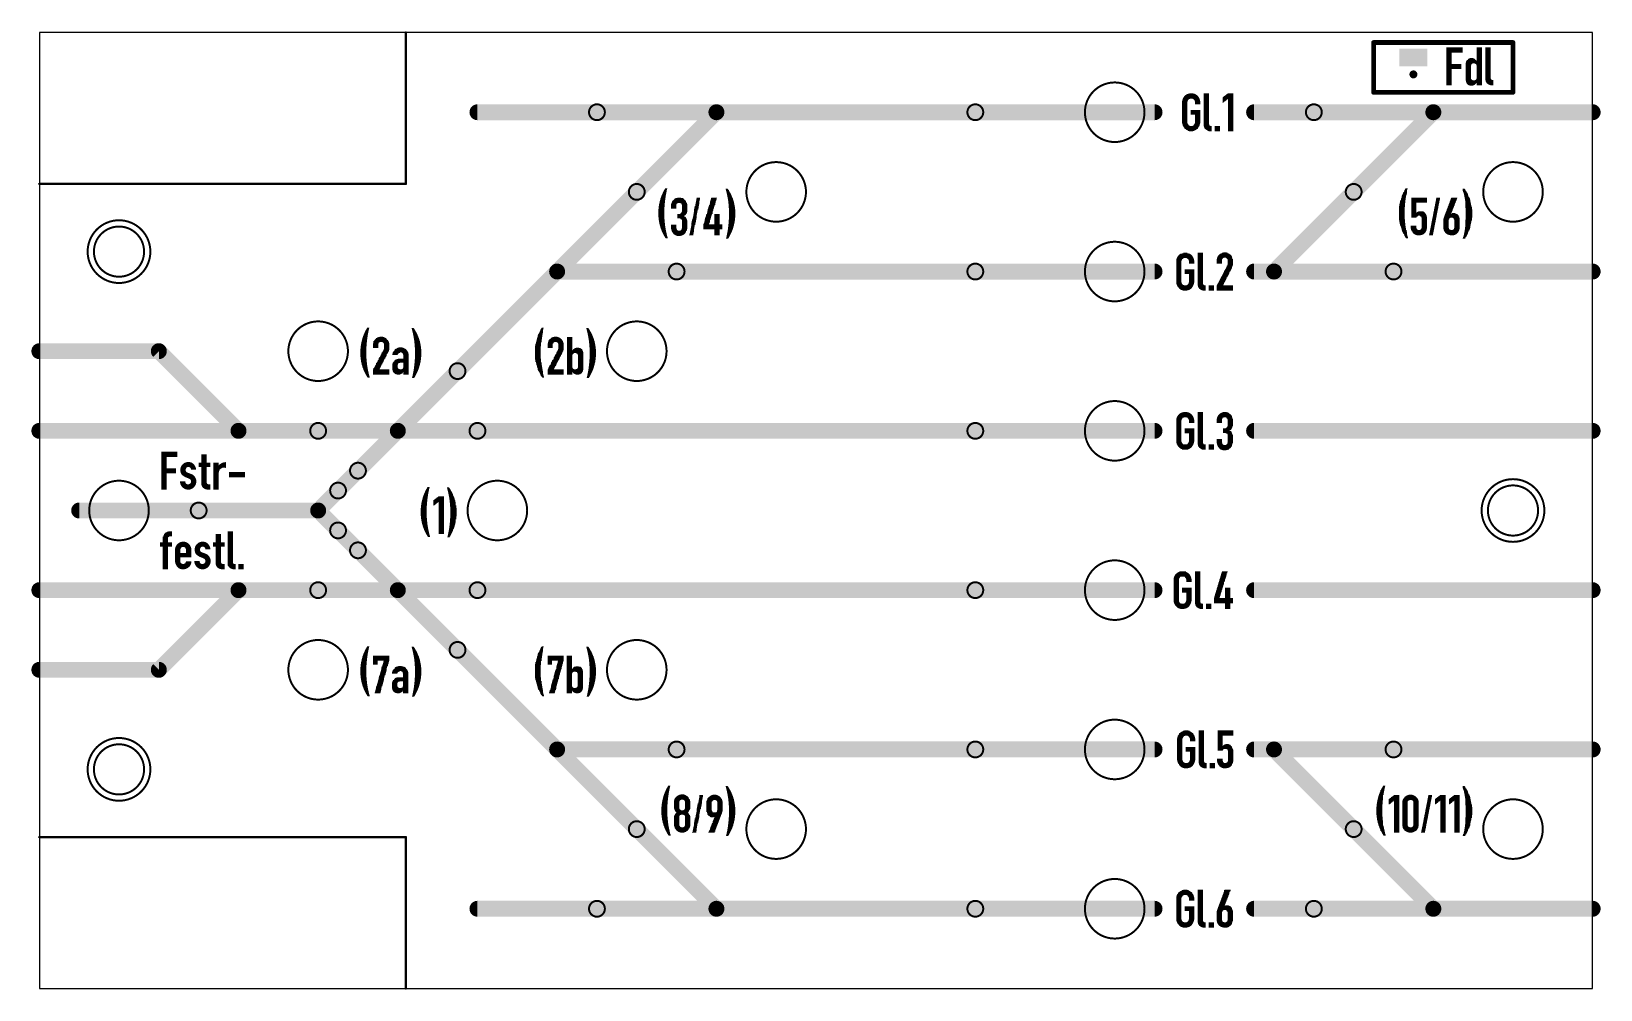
# Model space of a CAD drawing. Extents: x -1 to 100, y 0 to 61.
import ezdxf

# ---------------------------------------------------------------- set-up
doc = ezdxf.new("R2010")
doc.units = 0
for name, color, linetype in [('115', 151, 'CONTINUOUS'), ('117', 190, 'CONTINUOUS'), ('170', 151, 'CONTINUOUS'), ('20', 31, 'CONTINUOUS')]:
    doc.layers.add(name, color=color, linetype=linetype)

# ---------------------------------------------------------------- blocks, each defined once
blk = doc.blocks.new('RECT')
blk.add_solid([(-0.5, -0.5), (0.5, -0.5), (-0.5, 0.5), (0.5, 0.5)])

msp = doc.modelspace()

# ---------------------------------------------------------------- linework, layer by layer
at = {"layer": '115'}
for points, const_width in [([(93.98, 60.325), (85.09, 60.325)], 0.305), ([(85.09, 60.325), (85.09, 57.15)], 0.305), ([(93.98, 57.15), (93.98, 60.325)], 0.305), ([(85.09, 57.15), (93.98, 57.15)], 0.305), ([(43.18, 55.88), (27.94, 55.88)], 1.016), ([(43.18, 55.88), (33.02, 45.72)], 1.016), ([(71.12, 55.88), (43.18, 55.88)], 1.016), ([(88.9, 55.88), (77.47, 55.88)], 1.016), ([(78.74, 45.72), (88.9, 55.88)], 1.016), ([(99.06, 55.88), (88.9, 55.88)], 1.016), ([(33.02, 45.72), (22.86, 35.56)], 1.016), ([(33.02, 45.72), (71.12, 45.72)], 1.016), ([(77.47, 45.72), (78.74, 45.72)], 1.016), ([(78.74, 45.72), (99.06, 45.72)], 1.016), ([(7.62, 40.64), (0, 40.64)], 1.016), ([(12.7, 35.56), (7.62, 40.64)], 1.016), ([(12.7, 35.56), (0, 35.56)], 1.016), ([(22.86, 35.56), (12.7, 35.56)], 1.016), ([(22.86, 35.56), (17.78, 30.48)], 1.016), ([(22.86, 35.56), (71.12, 35.56)], 1.016), ([(77.47, 35.56), (99.06, 35.56)], 1.016), ([(17.78, 30.48), (2.54, 30.48)], 1.016), ([(22.86, 25.4), (17.78, 30.48)], 1.016), ([(12.7, 25.4), (0, 25.4)], 1.016), ([(12.7, 25.4), (7.62, 20.32)], 1.016), ([(22.86, 25.4), (12.7, 25.4)], 1.016), ([(33.02, 15.24), (22.86, 25.4)], 1.016), ([(22.86, 25.4), (71.12, 25.4)], 1.016), ([(77.47, 25.4), (99.06, 25.4)], 1.016), ([(7.62, 20.32), (0, 20.32)], 1.016), ([(43.18, 5.08), (33.02, 15.24)], 1.016), ([(33.02, 15.24), (71.12, 15.24)], 1.016), ([(77.47, 15.24), (78.74, 15.24)], 1.016), ([(78.74, 15.24), (99.06, 15.24)], 1.016), ([(78.74, 15.24), (88.9, 5.08)], 1.016), ([(43.18, 5.08), (27.94, 5.08)], 1.016), ([(71.12, 5.08), (43.18, 5.08)], 1.016), ([(88.9, 5.08), (77.47, 5.08)], 1.016), ([(99.06, 5.08), (88.9, 5.08)], 1.016)]:
    msp.add_lwpolyline(points, dxfattribs=dict(at, const_width=const_width))
for points, const_width in [([(85.09, 60.401, 1), (85.09, 60.249)], 0.152), ([(85.166, 60.325, 1), (85.014, 60.325)], 0.152), ([(94.056, 60.325, 1), (93.904, 60.325)], 0.152), ([(93.98, 60.249, 1), (93.98, 60.401)], 0.152), ([(87.63, 58.166, 1), (87.63, 58.42, 1), (87.63, 58.166)], 0.254), ([(85.09, 57.226, 1), (85.09, 57.074)], 0.152), ([(85.014, 57.15, 1), (85.166, 57.15)], 0.152), ([(93.904, 57.15, 1), (94.056, 57.15)], 0.152), ([(93.98, 57.074, 1), (93.98, 57.226)], 0.152), ([(27.94, 56.134, 1), (27.94, 55.626)], 0.508), ([(43.18, 56.134, 1), (43.18, 55.626)], 0.508), ([(43.36, 55.7, 1), (43, 56.06)], 0.508), ([(43.18, 55.626, 1), (43.18, 56.134)], 0.508), ([(71.12, 55.626, 1), (71.12, 56.134)], 0.508), ([(77.47, 56.134, 1), (77.47, 55.626)], 0.508), ([(88.9, 56.134, 1), (88.9, 55.626)], 0.508), ([(89.08, 55.7, 1), (88.72, 56.06)], 0.508), ([(88.9, 55.626, 1), (88.9, 56.134)], 0.508), ([(99.06, 55.626, 1), (99.06, 56.134)], 0.508), ([(33.02, 45.974, 1), (33.02, 45.466)], 0.508), ([(32.84, 45.9, 1), (33.2, 45.54)], 0.508), ([(33.2, 45.54, 1), (32.84, 45.9)], 0.508), ([(71.12, 45.466, 1), (71.12, 45.974)], 0.508), ([(77.47, 45.974, 1), (77.47, 45.466)], 0.508), ([(78.74, 45.974, 1), (78.74, 45.466)], 0.508), ([(78.56, 45.9, 1), (78.92, 45.54)], 0.508), ([(78.74, 45.466, 1), (78.74, 45.974)], 0.508), ([(99.06, 45.466, 1), (99.06, 45.974)], 0.508), ([(0, 40.894, 1), (0, 40.386)], 0.508), ([(7.8, 40.82, 1), (7.44, 40.46)], 0.508), ([(7.62, 40.386, 1), (7.62, 40.894)], 0.508), ([(0, 35.814, 1), (0, 35.306)], 0.508), ([(12.7, 35.814, 1), (12.7, 35.306)], 0.508), ([(12.7, 35.306, 1), (12.7, 35.814)], 0.508), ([(22.86, 35.814, 1), (22.86, 35.306)], 0.508), ([(23.04, 35.38, 1), (22.68, 35.74)], 0.508), ([(22.86, 35.306, 1), (22.86, 35.814)], 0.508), ([(71.12, 35.306, 1), (71.12, 35.814)], 0.508), ([(77.47, 35.814, 1), (77.47, 35.306)], 0.508), ([(99.06, 35.306, 1), (99.06, 35.814)], 0.508), ([(12.52, 35.38, 1), (12.88, 35.74)], 0.508), ([(22.68, 35.74, 1), (23.04, 35.38)], 0.508), ([(2.54, 30.734, 1), (2.54, 30.226)], 0.508), ([(17.96, 30.66, 1), (17.6, 30.3)], 0.508), ([(17.6, 30.66, 1), (17.96, 30.3)], 0.508), ([(17.78, 30.226, 1), (17.78, 30.734)], 0.508), ([(0, 25.654, 1), (0, 25.146)], 0.508), ([(12.7, 25.654, 1), (12.7, 25.146)], 0.508), ([(12.88, 25.22, 1), (12.52, 25.58)], 0.508), ([(12.7, 25.146, 1), (12.7, 25.654)], 0.508), ([(23.04, 25.58, 1), (22.68, 25.22)], 0.508), ([(22.86, 25.654, 1), (22.86, 25.146)], 0.508), ([(22.68, 25.22, 1), (23.04, 25.58)], 0.508), ([(22.86, 25.146, 1), (22.86, 25.654)], 0.508), ([(71.12, 25.146, 1), (71.12, 25.654)], 0.508), ([(77.47, 25.654, 1), (77.47, 25.146)], 0.508), ([(99.06, 25.146, 1), (99.06, 25.654)], 0.508), ([(0, 20.574, 1), (0, 20.066)], 0.508), ([(7.44, 20.5, 1), (7.8, 20.14)], 0.508), ([(7.62, 20.066, 1), (7.62, 20.574)], 0.508), ([(33.2, 15.42, 1), (32.84, 15.06)], 0.508), ([(33.02, 15.494, 1), (33.02, 14.986)], 0.508), ([(32.84, 15.06, 1), (33.2, 15.42)], 0.508), ([(71.12, 14.986, 1), (71.12, 15.494)], 0.508), ([(77.47, 15.494, 1), (77.47, 14.986)], 0.508), ([(78.74, 15.494, 1), (78.74, 14.986)], 0.508), ([(78.92, 15.42, 1), (78.56, 15.06)], 0.508), ([(78.74, 14.986, 1), (78.74, 15.494)], 0.508), ([(99.06, 14.986, 1), (99.06, 15.494)], 0.508), ([(27.94, 5.334, 1), (27.94, 4.826)], 0.508), ([(43.18, 5.334, 1), (43.18, 4.826)], 0.508), ([(43, 4.9, 1), (43.36, 5.26)], 0.508), ([(43.18, 4.826, 1), (43.18, 5.334)], 0.508), ([(71.12, 4.826, 1), (71.12, 5.334)], 0.508), ([(77.47, 5.334, 1), (77.47, 4.826)], 0.508), ([(88.9, 5.334, 1), (88.9, 4.826)], 0.508), ([(88.72, 4.9, 1), (89.08, 5.26)], 0.508), ([(88.9, 4.826, 1), (88.9, 5.334)], 0.508), ([(99.06, 4.826, 1), (99.06, 5.334)], 0.508)]:
    msp.add_lwpolyline(points, format="xyb", dxfattribs=dict(at, const_width=const_width))
at = {"layer": '117', "const_width": 0.152}
for points in [[(23.368, 60.96), (23.368, 51.308)], [(23.368, 51.308), (0, 51.308)], [(23.368, 9.652), (0, 9.652)], [(23.368, 0), (23.368, 9.652)]]:
    msp.add_lwpolyline(points, dxfattribs=at)
at = {"layer": '117'}
for points, const_width in [([(23.406, 60.96, 1), (23.33, 60.96)], 0.0762), ([(68.58, 53.98, 1), (68.58, 57.78, 1), (68.58, 53.98)], 0.127), ([(35.56, 55.375, 1), (35.56, 56.385, 1), (35.56, 55.375)], 0.127), ([(59.69, 55.375, 1), (59.69, 56.385, 1), (59.69, 55.375)], 0.127), ([(81.28, 55.375, 1), (81.28, 56.385, 1), (81.28, 55.375)], 0.127), ([(46.99, 48.9, 1), (46.99, 52.7, 1), (46.99, 48.9)], 0.127), ([(93.98, 48.9, 1), (93.98, 52.7, 1), (93.98, 48.9)], 0.127), ([(0, 51.346, 1), (0, 51.27)], 0.0762), ([(23.33, 51.308, 1), (23.406, 51.308)], 0.0762), ([(23.368, 51.27, 1), (23.368, 51.346)], 0.0762), ([(38.1, 50.295, 1), (38.1, 51.305, 1), (38.1, 50.295)], 0.127), ([(83.82, 50.295, 1), (83.82, 51.305, 1), (83.82, 50.295)], 0.127), ([(5.08, 44.99, 1), (5.08, 48.99, 1), (5.08, 44.99)], 0.127), ([(5.08, 45.39, 1), (5.08, 48.59, 1), (5.08, 45.39)], 0.127), ([(68.58, 43.82, 1), (68.58, 47.62, 1), (68.58, 43.82)], 0.127), ([(40.64, 45.215, 1), (40.64, 46.225, 1), (40.64, 45.215)], 0.127), ([(59.69, 45.215, 1), (59.69, 46.225, 1), (59.69, 45.215)], 0.127), ([(86.36, 45.215, 1), (86.36, 46.225, 1), (86.36, 45.215)], 0.127), ([(17.78, 38.74, 1), (17.78, 42.54, 1), (17.78, 38.74)], 0.127), ([(38.1, 38.74, 1), (38.1, 42.54, 1), (38.1, 38.74)], 0.127), ([(26.67, 38.865, 1), (26.67, 39.875, 1), (26.67, 38.865)], 0.127), ([(68.58, 33.66, 1), (68.58, 37.46, 1), (68.58, 33.66)], 0.127), ([(17.78, 35.055, 1), (17.78, 36.065, 1), (17.78, 35.055)], 0.127), ([(27.94, 35.055, 1), (27.94, 36.065, 1), (27.94, 35.055)], 0.127), ([(59.69, 35.055, 1), (59.69, 36.065, 1), (59.69, 35.055)], 0.127), ([(20.32, 32.515, 1), (20.32, 33.525, 1), (20.32, 32.515)], 0.127), ([(5.08, 28.58, 1), (5.08, 32.38, 1), (5.08, 28.58)], 0.127), ([(19.05, 31.245, 1), (19.05, 32.255, 1), (19.05, 31.245)], 0.127), ([(29.21, 28.58, 1), (29.21, 32.38, 1), (29.21, 28.58)], 0.127), ([(93.98, 28.48, 1), (93.98, 32.48, 1), (93.98, 28.48)], 0.127), ([(93.98, 28.88, 1), (93.98, 32.08, 1), (93.98, 28.88)], 0.127), ([(10.16, 29.975, 1), (10.16, 30.985, 1), (10.16, 29.975)], 0.127), ([(19.05, 28.705, 1), (19.05, 29.715, 1), (19.05, 28.705)], 0.127), ([(20.32, 27.435, 1), (20.32, 28.445, 1), (20.32, 27.435)], 0.127), ([(68.58, 23.5, 1), (68.58, 27.3, 1), (68.58, 23.5)], 0.127), ([(17.78, 24.895, 1), (17.78, 25.905, 1), (17.78, 24.895)], 0.127), ([(27.94, 24.895, 1), (27.94, 25.905, 1), (27.94, 24.895)], 0.127), ([(59.69, 24.895, 1), (59.69, 25.905, 1), (59.69, 24.895)], 0.127), ([(17.78, 18.42, 1), (17.78, 22.22, 1), (17.78, 18.42)], 0.127), ([(26.67, 21.085, 1), (26.67, 22.095, 1), (26.67, 21.085)], 0.127), ([(38.1, 18.42, 1), (38.1, 22.22, 1), (38.1, 18.42)], 0.127), ([(68.58, 13.34, 1), (68.58, 17.14, 1), (68.58, 13.34)], 0.127), ([(5.08, 11.97, 1), (5.08, 15.97, 1), (5.08, 11.97)], 0.127), ([(5.08, 12.37, 1), (5.08, 15.57, 1), (5.08, 12.37)], 0.127), ([(40.64, 14.735, 1), (40.64, 15.745, 1), (40.64, 14.735)], 0.127), ([(59.69, 14.735, 1), (59.69, 15.745, 1), (59.69, 14.735)], 0.127), ([(86.36, 14.735, 1), (86.36, 15.745, 1), (86.36, 14.735)], 0.127), ([(46.99, 8.26, 1), (46.99, 12.06, 1), (46.99, 8.26)], 0.127), ([(93.98, 8.26, 1), (93.98, 12.06, 1), (93.98, 8.26)], 0.127), ([(38.1, 9.655, 1), (38.1, 10.665, 1), (38.1, 9.655)], 0.127), ([(83.82, 9.655, 1), (83.82, 10.665, 1), (83.82, 9.655)], 0.127), ([(0, 9.69, 1), (0, 9.614)], 0.0762), ([(23.406, 9.652, 1), (23.33, 9.652)], 0.0762), ([(23.368, 9.614, 1), (23.368, 9.69)], 0.0762), ([(68.58, 3.18, 1), (68.58, 6.98, 1), (68.58, 3.18)], 0.127), ([(35.56, 4.575, 1), (35.56, 5.585, 1), (35.56, 4.575)], 0.127), ([(59.69, 4.575, 1), (59.69, 5.585, 1), (59.69, 4.575)], 0.127), ([(81.28, 4.575, 1), (81.28, 5.585, 1), (81.28, 4.575)], 0.127), ([(23.33, 0, 1), (23.406, 0)], 0.0762)]:
    msp.add_lwpolyline(points, format="xyb", dxfattribs=dict(at, const_width=const_width))
at = {"layer": '20'}
for p, q in [((99.06, 60.96), (0, 60.96)), ((0, 60.96), (0, 0)), ((99.06, 0), (99.06, 60.96)), ((0, 0), (99.06, 0))]:
    msp.add_line(p, q, dxfattribs=at)
for centre in [(5.08, 46.99), (93.98, 30.48), (5.08, 13.97)]:
    msp.add_circle(centre, 1.6, dxfattribs=at)

# ---------------------------------------------------------------- block references
at = {"layer": '115', "xscale": 1.778, "yscale": 1.143, "rotation": 180}
msp.add_blockref('RECT', (87.63, 59.373), dxfattribs=at)
at = {"layer": '170'}
for p, xscale, yscale in [((90.256, 60.001), 1.04, 0.02), ((90.256, 59.976), 1.04, 0.03), ((90.256, 59.951), 1.04, 0.02), ((90.256, 59.931), 1.04, 0.02), ((90.256, 59.911), 1.04, 0.02), ((90.256, 59.891), 1.04, 0.02), ((90.256, 59.871), 1.04, 0.02), ((90.256, 59.851), 1.04, 0.02), ((90.256, 59.831), 1.04, 0.02), ((90.256, 59.806), 1.04, 0.03), ((90.256, 59.781), 1.04, 0.02), ((90.256, 59.761), 1.04, 0.02), ((90.256, 59.741), 1.04, 0.02), ((90.256, 59.721), 1.04, 0.02), ((90.256, 59.701), 1.04, 0.02), ((90.256, 59.681), 1.04, 0.02), ((89.906, 59.661), 0.34, 0.02), ((89.906, 59.641), 0.34, 0.02), ((89.906, 59.616), 0.34, 0.03), ((89.906, 59.591), 0.34, 0.02), ((89.906, 59.571), 0.34, 0.02), ((89.906, 59.551), 0.34, 0.02), ((89.906, 59.531), 0.34, 0.02), ((89.906, 59.511), 0.34, 0.02), ((89.906, 59.491), 0.34, 0.02), ((89.906, 59.471), 0.34, 0.02), ((89.906, 59.451), 0.34, 0.02), ((89.906, 59.426), 0.34, 0.03), ((89.906, 59.401), 0.34, 0.02), ((89.906, 59.381), 0.34, 0.02), ((89.906, 59.361), 0.34, 0.02), ((89.906, 59.341), 0.34, 0.02), ((89.906, 59.321), 0.34, 0.02), ((89.906, 59.301), 0.34, 0.02), ((89.906, 59.281), 0.34, 0.02), ((89.906, 59.256), 0.34, 0.03), ((89.906, 59.231), 0.34, 0.02), ((89.906, 59.211), 0.34, 0.02), ((89.906, 59.191), 0.34, 0.02), ((89.906, 59.171), 0.34, 0.02), ((89.906, 59.151), 0.34, 0.02), ((89.906, 59.131), 0.34, 0.02), ((89.906, 59.111), 0.34, 0.02), ((89.906, 59.091), 0.34, 0.02), ((89.906, 59.066), 0.34, 0.03), ((89.906, 59.041), 0.34, 0.02), ((91.481, 59.041), 1.03, 0.02), ((91.491, 59.111), 1.01, 0.02), ((91.491, 59.091), 1.01, 0.02), ((91.491, 59.066), 1.01, 0.03), ((91.501, 59.151), 0.99, 0.02), ((91.501, 59.131), 0.99, 0.02), ((91.336, 59.171), 0.62, 0.02), ((91.331, 59.191), 0.57, 0.02), ((91.341, 59.211), 0.55, 0.02), ((91.341, 59.231), 0.51, 0.02), ((91.336, 59.256), 0.44, 0.03), ((91.336, 59.281), 0.4, 0.02), ((91.336, 59.301), 0.32, 0.02), ((91.331, 59.321), 0.19, 0.02), ((91.831, 60.001), 0.33, 0.02), ((91.831, 59.976), 0.33, 0.03), ((91.831, 59.951), 0.33, 0.02), ((91.831, 59.931), 0.33, 0.02), ((91.831, 59.911), 0.33, 0.02), ((91.831, 59.891), 0.33, 0.02), ((91.831, 59.871), 0.33, 0.02), ((91.831, 59.851), 0.33, 0.02), ((91.831, 59.831), 0.33, 0.02), ((91.831, 59.806), 0.33, 0.03), ((91.831, 59.781), 0.33, 0.02), ((91.831, 59.761), 0.33, 0.02), ((91.831, 59.741), 0.33, 0.02), ((91.831, 59.721), 0.33, 0.02), ((91.831, 59.701), 0.33, 0.02), ((91.831, 59.681), 0.33, 0.02), ((91.831, 59.661), 0.33, 0.02), ((91.831, 59.641), 0.33, 0.02), ((91.831, 59.616), 0.33, 0.03), ((91.831, 59.591), 0.33, 0.02), ((91.831, 59.571), 0.33, 0.02), ((91.831, 59.551), 0.33, 0.02), ((91.831, 59.531), 0.33, 0.02), ((91.831, 59.511), 0.33, 0.02), ((91.831, 59.491), 0.33, 0.02), ((91.831, 59.471), 0.33, 0.02), ((91.831, 59.451), 0.33, 0.02), ((91.831, 59.426), 0.33, 0.03), ((91.831, 59.401), 0.33, 0.02), ((91.831, 59.381), 0.33, 0.02), ((91.831, 59.361), 0.33, 0.02), ((91.831, 59.341), 0.33, 0.02), ((91.831, 59.321), 0.33, 0.02), ((91.831, 59.301), 0.33, 0.02), ((91.831, 59.281), 0.33, 0.02), ((91.831, 59.256), 0.33, 0.03), ((91.831, 59.231), 0.33, 0.02), ((91.831, 59.211), 0.33, 0.02), ((91.831, 59.191), 0.33, 0.02), ((91.831, 59.171), 0.33, 0.02), ((92.386, 60.001), 0.34, 0.02), ((92.386, 59.976), 0.34, 0.03), ((92.386, 59.951), 0.34, 0.02), ((92.386, 59.931), 0.34, 0.02), ((92.386, 59.911), 0.34, 0.02), ((92.386, 59.891), 0.34, 0.02), ((92.386, 59.871), 0.34, 0.02), ((92.386, 59.851), 0.34, 0.02), ((92.386, 59.831), 0.34, 0.02), ((92.386, 59.806), 0.34, 0.03), ((92.386, 59.781), 0.34, 0.02), ((92.386, 59.761), 0.34, 0.02), ((92.386, 59.741), 0.34, 0.02), ((92.386, 59.721), 0.34, 0.02), ((92.386, 59.701), 0.34, 0.02), ((92.386, 59.681), 0.34, 0.02), ((92.386, 59.661), 0.34, 0.02), ((92.386, 59.641), 0.34, 0.02), ((92.386, 59.616), 0.34, 0.03), ((92.386, 59.591), 0.34, 0.02), ((92.386, 59.571), 0.34, 0.02), ((92.386, 59.551), 0.34, 0.02), ((92.386, 59.531), 0.34, 0.02), ((92.386, 59.511), 0.34, 0.02), ((92.386, 59.491), 0.34, 0.02), ((92.386, 59.471), 0.34, 0.02), ((92.386, 59.451), 0.34, 0.02), ((92.386, 59.426), 0.34, 0.03), ((92.386, 59.401), 0.34, 0.02), ((92.386, 59.381), 0.34, 0.02), ((92.386, 59.361), 0.34, 0.02), ((92.386, 59.341), 0.34, 0.02), ((92.386, 59.321), 0.34, 0.02), ((92.386, 59.301), 0.34, 0.02), ((92.386, 59.281), 0.34, 0.02), ((92.386, 59.256), 0.34, 0.03), ((92.386, 59.231), 0.34, 0.02), ((92.386, 59.211), 0.34, 0.02), ((92.386, 59.191), 0.34, 0.02), ((92.386, 59.171), 0.34, 0.02), ((92.386, 59.151), 0.34, 0.02), ((92.386, 59.131), 0.34, 0.02), ((92.386, 59.111), 0.34, 0.02), ((92.386, 59.091), 0.34, 0.02), ((92.386, 59.066), 0.34, 0.03), ((92.386, 59.041), 0.34, 0.02), ((89.906, 59.021), 0.34, 0.02), ((89.906, 59.001), 0.34, 0.02), ((89.906, 58.981), 0.34, 0.02), ((89.906, 58.961), 0.34, 0.02), ((90.211, 58.941), 0.95, 0.02), ((90.211, 58.921), 0.95, 0.02), ((90.211, 58.896), 0.95, 0.03), ((90.211, 58.871), 0.95, 0.02), ((90.211, 58.851), 0.95, 0.02), ((90.211, 58.831), 0.95, 0.02), ((90.211, 58.811), 0.95, 0.02), ((90.211, 58.791), 0.95, 0.02), ((90.211, 58.771), 0.95, 0.02), ((90.211, 58.751), 0.95, 0.02), ((90.211, 58.731), 0.95, 0.02), ((90.211, 58.706), 0.95, 0.03), ((90.211, 58.681), 0.95, 0.02), ((90.211, 58.661), 0.95, 0.02), ((90.211, 58.641), 0.95, 0.02), ((89.906, 58.621), 0.34, 0.02), ((89.906, 58.601), 0.34, 0.02), ((89.906, 58.581), 0.34, 0.02), ((89.906, 58.561), 0.34, 0.02), ((89.906, 58.536), 0.34, 0.03), ((89.906, 58.511), 0.34, 0.02), ((89.906, 58.491), 0.34, 0.02), ((89.906, 58.471), 0.34, 0.02), ((89.906, 58.451), 0.34, 0.02), ((89.906, 58.431), 0.34, 0.02), ((89.906, 58.411), 0.34, 0.02), ((89.906, 58.391), 0.34, 0.02), ((89.906, 58.371), 0.34, 0.02), ((89.906, 58.346), 0.34, 0.03), ((89.906, 58.321), 0.34, 0.02), ((89.906, 58.301), 0.34, 0.02), ((89.906, 58.281), 0.34, 0.02), ((89.906, 58.261), 0.34, 0.02), ((89.906, 58.241), 0.34, 0.02), ((89.906, 58.221), 0.34, 0.02), ((89.906, 58.201), 0.34, 0.02), ((89.906, 58.176), 0.34, 0.03), ((89.906, 58.151), 0.34, 0.02), ((89.906, 58.131), 0.34, 0.02), ((89.906, 58.111), 0.34, 0.02), ((89.906, 58.091), 0.34, 0.02), ((89.906, 58.071), 0.34, 0.02), ((89.906, 58.051), 0.34, 0.02), ((91.481, 59.021), 1.03, 0.02), ((91.481, 59.001), 1.03, 0.02), ((91.186, 58.981), 0.44, 0.02), ((91.166, 58.961), 0.4, 0.02), ((91.156, 58.941), 0.38, 0.02), ((91.146, 58.921), 0.36, 0.02), ((91.146, 58.896), 0.36, 0.03), ((91.136, 58.871), 0.34, 0.02), ((91.136, 58.851), 0.34, 0.02), ((91.136, 58.831), 0.34, 0.02), ((91.136, 58.811), 0.34, 0.02), ((91.136, 58.791), 0.34, 0.02), ((91.136, 58.771), 0.34, 0.02), ((91.136, 58.751), 0.34, 0.02), ((91.136, 58.731), 0.34, 0.02), ((91.136, 58.706), 0.34, 0.03), ((91.136, 58.681), 0.34, 0.02), ((91.136, 58.661), 0.34, 0.02), ((91.136, 58.641), 0.34, 0.02), ((91.136, 58.621), 0.34, 0.02), ((91.136, 58.601), 0.34, 0.02), ((91.136, 58.581), 0.34, 0.02), ((91.136, 58.561), 0.34, 0.02), ((91.136, 58.536), 0.34, 0.03), ((91.136, 58.511), 0.34, 0.02), ((91.136, 58.491), 0.34, 0.02), ((91.136, 58.471), 0.34, 0.02), ((91.136, 58.451), 0.34, 0.02), ((91.136, 58.431), 0.34, 0.02), ((91.136, 58.411), 0.34, 0.02), ((91.136, 58.391), 0.34, 0.02), ((91.136, 58.371), 0.34, 0.02), ((91.136, 58.346), 0.34, 0.03), ((91.136, 58.321), 0.34, 0.02), ((91.136, 58.301), 0.34, 0.02), ((91.136, 58.281), 0.34, 0.02), ((91.136, 58.261), 0.34, 0.02), ((91.136, 58.241), 0.34, 0.02), ((91.136, 58.221), 0.34, 0.02), ((91.136, 58.201), 0.34, 0.02), ((91.136, 58.176), 0.34, 0.03), ((91.136, 58.151), 0.34, 0.02), ((91.136, 58.131), 0.34, 0.02), ((91.136, 58.111), 0.34, 0.02), ((91.136, 58.091), 0.34, 0.02), ((91.136, 58.071), 0.34, 0.02), ((91.136, 58.051), 0.34, 0.02), ((91.766, 58.981), 0.46, 0.02), ((91.786, 58.961), 0.42, 0.02), ((91.806, 58.941), 0.38, 0.02), ((91.821, 58.921), 0.35, 0.02), ((91.821, 58.896), 0.35, 0.03), ((91.831, 58.871), 0.33, 0.02), ((91.831, 58.851), 0.33, 0.02), ((91.831, 58.831), 0.33, 0.02), ((91.831, 58.811), 0.33, 0.02), ((91.831, 58.791), 0.33, 0.02), ((91.831, 58.771), 0.33, 0.02), ((91.831, 58.751), 0.33, 0.02), ((91.831, 58.731), 0.33, 0.02), ((91.831, 58.706), 0.33, 0.03), ((91.831, 58.681), 0.33, 0.02), ((91.831, 58.661), 0.33, 0.02), ((91.831, 58.641), 0.33, 0.02), ((91.831, 58.621), 0.33, 0.02), ((91.831, 58.601), 0.33, 0.02), ((91.831, 58.581), 0.33, 0.02), ((91.831, 58.561), 0.33, 0.02), ((91.831, 58.536), 0.33, 0.03), ((91.831, 58.511), 0.33, 0.02), ((91.831, 58.491), 0.33, 0.02), ((91.831, 58.471), 0.33, 0.02), ((91.831, 58.451), 0.33, 0.02), ((91.831, 58.431), 0.33, 0.02), ((91.831, 58.411), 0.33, 0.02), ((91.831, 58.391), 0.33, 0.02), ((91.831, 58.371), 0.33, 0.02), ((91.831, 58.346), 0.33, 0.03), ((91.831, 58.321), 0.33, 0.02), ((91.831, 58.301), 0.33, 0.02), ((91.831, 58.281), 0.33, 0.02), ((91.831, 58.261), 0.33, 0.02), ((91.831, 58.241), 0.33, 0.02), ((91.831, 58.221), 0.33, 0.02), ((91.831, 58.201), 0.33, 0.02), ((91.831, 58.176), 0.33, 0.03), ((91.831, 58.151), 0.33, 0.02), ((91.831, 58.131), 0.33, 0.02), ((91.831, 58.111), 0.33, 0.02), ((91.831, 58.091), 0.33, 0.02), ((91.831, 58.071), 0.33, 0.02), ((91.831, 58.051), 0.33, 0.02), ((92.386, 59.021), 0.34, 0.02), ((92.386, 59.001), 0.34, 0.02), ((92.386, 58.981), 0.34, 0.02), ((92.386, 58.961), 0.34, 0.02), ((92.386, 58.941), 0.34, 0.02), ((92.386, 58.921), 0.34, 0.02), ((92.386, 58.896), 0.34, 0.03), ((92.386, 58.871), 0.34, 0.02), ((92.386, 58.851), 0.34, 0.02), ((92.386, 58.831), 0.34, 0.02), ((92.386, 58.811), 0.34, 0.02), ((92.386, 58.791), 0.34, 0.02), ((92.386, 58.771), 0.34, 0.02), ((92.386, 58.751), 0.34, 0.02), ((92.386, 58.731), 0.34, 0.02), ((92.386, 58.706), 0.34, 0.03), ((92.386, 58.681), 0.34, 0.02), ((92.386, 58.661), 0.34, 0.02), ((92.386, 58.641), 0.34, 0.02), ((92.386, 58.621), 0.34, 0.02), ((92.386, 58.601), 0.34, 0.02), ((92.386, 58.581), 0.34, 0.02), ((92.386, 58.561), 0.34, 0.02), ((92.386, 58.536), 0.34, 0.03), ((92.386, 58.511), 0.34, 0.02), ((92.386, 58.491), 0.34, 0.02), ((92.386, 58.471), 0.34, 0.02), ((92.386, 58.451), 0.34, 0.02), ((92.386, 58.431), 0.34, 0.02), ((92.386, 58.411), 0.34, 0.02), ((92.386, 58.391), 0.34, 0.02), ((92.386, 58.371), 0.34, 0.02), ((92.386, 58.346), 0.34, 0.03), ((92.386, 58.321), 0.34, 0.02), ((92.386, 58.301), 0.34, 0.02), ((92.386, 58.281), 0.34, 0.02), ((92.386, 58.261), 0.34, 0.02), ((92.386, 58.241), 0.34, 0.02), ((92.386, 58.221), 0.34, 0.02), ((92.386, 58.201), 0.34, 0.02), ((92.386, 58.176), 0.34, 0.03), ((92.386, 58.151), 0.34, 0.02), ((92.386, 58.131), 0.34, 0.02), ((92.386, 58.111), 0.34, 0.02), ((92.386, 58.091), 0.34, 0.02), ((92.386, 58.071), 0.34, 0.02), ((92.386, 58.051), 0.34, 0.02), ((73.47, 57.055), 0.42, 0.03), ((73.47, 57.08), 0.26, 0.02), ((74.42, 57.08), 0.34, 0.02), ((74.42, 57.055), 0.34, 0.03), ((75.95, 57.055), 0.38, 0.03), ((75.96, 57.08), 0.36, 0.02), ((89.906, 58.031), 0.34, 0.02), ((89.906, 58.011), 0.34, 0.02), ((89.906, 57.986), 0.34, 0.03), ((89.906, 57.961), 0.34, 0.02), ((89.906, 57.941), 0.34, 0.02), ((89.906, 57.921), 0.34, 0.02), ((89.906, 57.901), 0.34, 0.02), ((89.906, 57.881), 0.34, 0.02), ((89.906, 57.861), 0.34, 0.02), ((89.906, 57.841), 0.34, 0.02), ((89.906, 57.821), 0.34, 0.02), ((89.906, 57.796), 0.34, 0.03), ((89.906, 57.771), 0.34, 0.02), ((89.906, 57.751), 0.34, 0.02), ((89.906, 57.731), 0.34, 0.02), ((89.906, 57.711), 0.34, 0.02), ((89.906, 57.691), 0.34, 0.02), ((89.906, 57.671), 0.34, 0.02), ((89.906, 57.651), 0.34, 0.02), ((89.906, 57.626), 0.34, 0.03), ((89.906, 57.601), 0.34, 0.02), ((91.136, 58.031), 0.34, 0.02), ((91.136, 58.011), 0.34, 0.02), ((91.146, 57.986), 0.36, 0.03), ((91.156, 57.961), 0.38, 0.02), ((91.166, 57.941), 0.4, 0.02), ((91.186, 57.921), 0.44, 0.02), ((91.481, 57.901), 1.03, 0.02), ((91.491, 57.881), 1.01, 0.02), ((91.491, 57.861), 1.01, 0.02), ((91.491, 57.841), 1.01, 0.02), ((91.491, 57.821), 1.01, 0.02), ((91.501, 57.796), 0.99, 0.03), ((91.501, 57.771), 0.99, 0.02), ((91.501, 57.751), 0.99, 0.02), ((91.336, 57.731), 0.62, 0.02), ((91.321, 57.711), 0.59, 0.02), ((91.321, 57.691), 0.55, 0.02), ((91.321, 57.671), 0.51, 0.02), ((91.321, 57.651), 0.47, 0.02), ((91.326, 57.626), 0.42, 0.03), ((91.326, 57.601), 0.34, 0.02), ((91.321, 57.581), 0.21, 0.02), ((91.776, 57.921), 0.44, 0.02), ((91.796, 57.941), 0.4, 0.02), ((91.806, 57.961), 0.38, 0.02), ((91.821, 58.011), 0.35, 0.02), ((91.821, 57.986), 0.35, 0.03), ((91.831, 58.031), 0.33, 0.02), ((91.831, 57.731), 0.33, 0.02), ((91.831, 57.711), 0.33, 0.02), ((91.831, 57.691), 0.33, 0.02), ((91.831, 57.671), 0.33, 0.02), ((91.831, 57.651), 0.33, 0.02), ((91.831, 57.626), 0.33, 0.03), ((91.831, 57.601), 0.33, 0.02), ((92.386, 58.031), 0.34, 0.02), ((92.396, 58.011), 0.36, 0.02), ((92.396, 57.986), 0.36, 0.03), ((92.406, 57.961), 0.38, 0.02), ((92.426, 57.941), 0.42, 0.02), ((92.466, 57.921), 0.5, 0.02), ((92.476, 57.901), 0.48, 0.02), ((92.476, 57.881), 0.48, 0.02), ((92.476, 57.861), 0.48, 0.02), ((92.476, 57.841), 0.48, 0.02), ((92.486, 57.821), 0.46, 0.02), ((92.486, 57.796), 0.46, 0.03), ((92.496, 57.771), 0.44, 0.02), ((92.506, 57.751), 0.42, 0.02), ((92.506, 57.731), 0.42, 0.02), ((92.516, 57.711), 0.4, 0.02), ((92.536, 57.691), 0.36, 0.02), ((92.551, 57.671), 0.33, 0.02), ((92.571, 57.651), 0.29, 0.02), ((92.591, 57.626), 0.25, 0.03), ((92.621, 57.601), 0.19, 0.02), ((73.06, 56.59), 0.36, 0.02), ((73.06, 56.57), 0.36, 0.02), ((73.05, 56.55), 0.34, 0.02), ((73.05, 56.53), 0.34, 0.02), ((73.05, 56.505), 0.34, 0.03), ((73.05, 56.48), 0.34, 0.02), ((73.05, 56.46), 0.34, 0.02), ((73.05, 56.44), 0.34, 0.02), ((73.05, 56.42), 0.34, 0.02), ((73.05, 56.4), 0.34, 0.02), ((73.05, 56.38), 0.34, 0.02), ((73.05, 56.36), 0.34, 0.02), ((73.05, 56.335), 0.34, 0.03), ((73.05, 56.31), 0.34, 0.02), ((73.05, 56.29), 0.34, 0.02), ((73.05, 56.27), 0.34, 0.02), ((73.05, 56.25), 0.34, 0.02), ((73.05, 56.23), 0.34, 0.02), ((73.05, 56.21), 0.34, 0.02), ((73.05, 56.19), 0.34, 0.02), ((73.05, 56.17), 0.34, 0.02), ((73.05, 56.145), 0.34, 0.03), ((73.05, 56.12), 0.34, 0.02), ((73.05, 56.1), 0.34, 0.02), ((73.05, 56.08), 0.34, 0.02), ((73.05, 56.06), 0.34, 0.02), ((73.05, 56.04), 0.34, 0.02), ((73.09, 56.67), 0.38, 0.02), ((73.08, 56.65), 0.36, 0.02), ((73.08, 56.63), 0.36, 0.02), ((73.07, 56.61), 0.34, 0.02), ((73.15, 56.74), 0.46, 0.02), ((73.12, 56.72), 0.4, 0.02), ((73.11, 56.695), 0.38, 0.03), ((73.46, 56.78), 1.04, 0.02), ((73.46, 56.76), 1.04, 0.02), ((73.46, 56.84), 0.96, 0.02), ((73.455, 56.885), 0.91, 0.03), ((73.455, 56.86), 0.91, 0.02), ((73.46, 56.91), 0.86, 0.02), ((73.46, 56.93), 0.82, 0.02), ((73.46, 56.95), 0.78, 0.02), ((73.46, 56.97), 0.74, 0.02), ((73.46, 56.99), 0.66, 0.02), ((73.46, 57.01), 0.62, 0.02), ((73.455, 57.03), 0.53, 0.02), ((73.775, 56.74), 0.45, 0.02), ((73.8, 56.72), 0.4, 0.02), ((73.81, 56.695), 0.38, 0.03), ((73.83, 56.67), 0.38, 0.02), ((73.84, 56.65), 0.36, 0.02), ((73.85, 56.63), 0.34, 0.02), ((73.85, 56.61), 0.34, 0.02), ((73.86, 56.59), 0.36, 0.02), ((73.87, 56.57), 0.34, 0.02), ((73.87, 56.55), 0.34, 0.02), ((73.87, 56.53), 0.34, 0.02), ((73.87, 56.505), 0.34, 0.03), ((73.87, 56.48), 0.34, 0.02), ((73.87, 56.46), 0.34, 0.02), ((73.87, 56.44), 0.34, 0.02), ((73.87, 56.42), 0.34, 0.02), ((73.87, 56.4), 0.34, 0.02), ((74.42, 57.03), 0.34, 0.02), ((74.42, 57.01), 0.34, 0.02), ((74.42, 56.99), 0.34, 0.02), ((74.42, 56.97), 0.34, 0.02), ((74.42, 56.95), 0.34, 0.02), ((74.42, 56.93), 0.34, 0.02), ((74.42, 56.91), 0.34, 0.02), ((74.42, 56.885), 0.34, 0.03), ((74.42, 56.86), 0.34, 0.02), ((74.42, 56.84), 0.34, 0.02), ((74.42, 56.82), 0.34, 0.02), ((74.42, 56.8), 0.34, 0.02), ((74.42, 56.78), 0.34, 0.02), ((74.42, 56.76), 0.34, 0.02), ((74.42, 56.74), 0.34, 0.02), ((74.42, 56.72), 0.34, 0.02), ((74.42, 56.695), 0.34, 0.03), ((74.42, 56.67), 0.34, 0.02), ((74.42, 56.65), 0.34, 0.02), ((74.42, 56.63), 0.34, 0.02), ((74.42, 56.61), 0.34, 0.02), ((74.42, 56.59), 0.34, 0.02), ((74.42, 56.57), 0.34, 0.02), ((74.42, 56.55), 0.34, 0.02), ((74.42, 56.53), 0.34, 0.02), ((74.42, 56.505), 0.34, 0.03), ((74.42, 56.48), 0.34, 0.02), ((74.42, 56.46), 0.34, 0.02), ((74.42, 56.44), 0.34, 0.02), ((74.42, 56.42), 0.34, 0.02), ((74.42, 56.4), 0.34, 0.02), ((74.42, 56.38), 0.34, 0.02), ((74.42, 56.36), 0.34, 0.02), ((74.42, 56.335), 0.34, 0.03), ((74.42, 56.31), 0.34, 0.02), ((74.42, 56.29), 0.34, 0.02), ((74.42, 56.27), 0.34, 0.02), ((74.42, 56.25), 0.34, 0.02), ((74.42, 56.23), 0.34, 0.02), ((74.42, 56.21), 0.34, 0.02), ((74.42, 56.19), 0.34, 0.02), ((74.42, 56.17), 0.34, 0.02), ((74.42, 56.145), 0.34, 0.03), ((74.42, 56.12), 0.34, 0.02), ((74.42, 56.1), 0.34, 0.02), ((74.42, 56.08), 0.34, 0.02), ((74.42, 56.06), 0.34, 0.02), ((74.42, 56.04), 0.34, 0.02), ((75.8, 56.82), 0.68, 0.02), ((75.8, 56.8), 0.68, 0.02), ((75.8, 56.78), 0.68, 0.02), ((75.8, 56.76), 0.68, 0.02), ((75.8, 56.74), 0.68, 0.02), ((75.62, 56.72), 0.32, 0.02), ((75.61, 56.695), 0.3, 0.03), ((75.595, 56.67), 0.27, 0.02), ((75.585, 56.65), 0.25, 0.02), ((75.565, 56.63), 0.21, 0.02), ((75.555, 56.61), 0.19, 0.02), ((75.545, 56.59), 0.17, 0.02), ((75.525, 56.57), 0.13, 0.02), ((75.51, 56.55), 0.1, 0.02), ((75.5, 56.53), 0.08, 0.02), ((75.48, 56.505), 0.04, 0.03), ((75.47, 56.48), 0.02, 0.02), ((75.81, 56.84), 0.66, 0.02), ((75.82, 56.86), 0.64, 0.02), ((75.83, 56.885), 0.62, 0.03), ((75.85, 56.91), 0.58, 0.02), ((75.865, 56.93), 0.55, 0.02), ((75.875, 56.95), 0.53, 0.02), ((75.895, 56.97), 0.49, 0.02), ((75.905, 56.99), 0.47, 0.02), ((75.915, 57.01), 0.45, 0.02), ((75.935, 57.03), 0.41, 0.02), ((75.97, 56.72), 0.34, 0.02), ((75.97, 56.695), 0.34, 0.03), ((75.97, 56.67), 0.34, 0.02), ((75.97, 56.65), 0.34, 0.02), ((75.97, 56.63), 0.34, 0.02), ((75.97, 56.61), 0.34, 0.02), ((75.97, 56.59), 0.34, 0.02), ((75.97, 56.57), 0.34, 0.02), ((75.97, 56.55), 0.34, 0.02), ((75.97, 56.53), 0.34, 0.02), ((75.97, 56.505), 0.34, 0.03), ((75.97, 56.48), 0.34, 0.02), ((75.97, 56.46), 0.34, 0.02), ((75.97, 56.44), 0.34, 0.02), ((75.97, 56.42), 0.34, 0.02), ((75.97, 56.4), 0.34, 0.02), ((75.97, 56.38), 0.34, 0.02), ((75.97, 56.36), 0.34, 0.02), ((75.97, 56.335), 0.34, 0.03), ((75.97, 56.31), 0.34, 0.02), ((75.97, 56.29), 0.34, 0.02), ((75.97, 56.27), 0.34, 0.02), ((75.97, 56.25), 0.34, 0.02), ((75.97, 56.23), 0.34, 0.02), ((75.97, 56.21), 0.34, 0.02), ((75.97, 56.19), 0.34, 0.02), ((75.97, 56.17), 0.34, 0.02), ((75.97, 56.145), 0.34, 0.03), ((75.97, 56.12), 0.34, 0.02), ((75.97, 56.1), 0.34, 0.02), ((75.97, 56.08), 0.34, 0.02), ((75.97, 56.06), 0.34, 0.02), ((75.97, 56.04), 0.34, 0.02), ((73.05, 56.02), 0.34, 0.02), ((73.05, 56), 0.34, 0.02), ((73.05, 55.975), 0.34, 0.03), ((73.05, 55.95), 0.34, 0.02), ((73.05, 55.93), 0.34, 0.02), ((73.05, 55.91), 0.34, 0.02), ((73.05, 55.89), 0.34, 0.02), ((73.05, 55.87), 0.34, 0.02), ((73.05, 55.85), 0.34, 0.02), ((73.05, 55.83), 0.34, 0.02), ((73.05, 55.81), 0.34, 0.02), ((73.05, 55.785), 0.34, 0.03), ((73.05, 55.76), 0.34, 0.02), ((73.05, 55.74), 0.34, 0.02), ((73.05, 55.72), 0.34, 0.02), ((73.05, 55.7), 0.34, 0.02), ((73.05, 55.68), 0.34, 0.02), ((73.05, 55.66), 0.34, 0.02), ((73.05, 55.64), 0.34, 0.02), ((73.05, 55.615), 0.34, 0.03), ((73.05, 55.59), 0.34, 0.02), ((73.05, 55.57), 0.34, 0.02), ((73.05, 55.55), 0.34, 0.02), ((73.05, 55.53), 0.34, 0.02), ((73.05, 55.51), 0.34, 0.02), ((73.05, 55.49), 0.34, 0.02), ((73.05, 55.47), 0.34, 0.02), ((73.05, 55.45), 0.34, 0.02), ((73.05, 55.425), 0.34, 0.03), ((73.05, 55.4), 0.34, 0.02), ((73.05, 55.38), 0.34, 0.02), ((73.05, 55.36), 0.34, 0.02), ((73.05, 55.34), 0.34, 0.02), ((73.05, 55.32), 0.34, 0.02), ((73.05, 55.3), 0.34, 0.02), ((73.05, 55.28), 0.34, 0.02), ((73.05, 55.255), 0.34, 0.03), ((73.05, 55.23), 0.34, 0.02), ((73.05, 55.21), 0.34, 0.02), ((73.06, 55.19), 0.36, 0.02), ((73.07, 55.17), 0.34, 0.02), ((73.07, 55.15), 0.34, 0.02), ((73.08, 55.13), 0.36, 0.02), ((73.08, 55.11), 0.36, 0.02), ((73.1, 55.09), 0.36, 0.02), ((73.11, 55.065), 0.38, 0.03), ((73.12, 55.04), 0.4, 0.02), ((73.735, 56.02), 0.61, 0.02), ((73.735, 56), 0.61, 0.02), ((73.735, 55.975), 0.61, 0.03), ((73.735, 55.95), 0.61, 0.02), ((73.735, 55.93), 0.61, 0.02), ((73.735, 55.91), 0.61, 0.02), ((73.735, 55.89), 0.61, 0.02), ((73.735, 55.87), 0.61, 0.02), ((73.735, 55.85), 0.61, 0.02), ((73.735, 55.83), 0.61, 0.02), ((73.735, 55.81), 0.61, 0.02), ((73.735, 55.785), 0.61, 0.03), ((73.735, 55.76), 0.61, 0.02), ((73.735, 55.74), 0.61, 0.02), ((73.8, 55.04), 0.4, 0.02), ((73.81, 55.065), 0.38, 0.03), ((73.82, 55.09), 0.36, 0.02), ((73.84, 55.13), 0.36, 0.02), ((73.84, 55.11), 0.36, 0.02), ((73.86, 55.19), 0.36, 0.02), ((73.85, 55.17), 0.34, 0.02), ((73.85, 55.15), 0.34, 0.02), ((73.87, 55.72), 0.34, 0.02), ((73.87, 55.7), 0.34, 0.02), ((73.87, 55.68), 0.34, 0.02), ((73.87, 55.66), 0.34, 0.02), ((73.87, 55.64), 0.34, 0.02), ((73.87, 55.615), 0.34, 0.03), ((73.87, 55.59), 0.34, 0.02), ((73.87, 55.57), 0.34, 0.02), ((73.87, 55.55), 0.34, 0.02), ((73.87, 55.53), 0.34, 0.02), ((73.87, 55.51), 0.34, 0.02), ((73.87, 55.49), 0.34, 0.02), ((73.87, 55.47), 0.34, 0.02), ((73.87, 55.45), 0.34, 0.02), ((73.87, 55.425), 0.34, 0.03), ((73.87, 55.4), 0.34, 0.02), ((73.87, 55.38), 0.34, 0.02), ((73.87, 55.36), 0.34, 0.02), ((73.87, 55.34), 0.34, 0.02), ((73.87, 55.32), 0.34, 0.02), ((73.87, 55.3), 0.34, 0.02), ((73.87, 55.28), 0.34, 0.02), ((73.87, 55.255), 0.34, 0.03), ((73.87, 55.23), 0.34, 0.02), ((73.87, 55.21), 0.34, 0.02), ((74.42, 56.02), 0.34, 0.02), ((74.42, 56), 0.34, 0.02), ((74.42, 55.975), 0.34, 0.03), ((74.42, 55.95), 0.34, 0.02), ((74.42, 55.93), 0.34, 0.02), ((74.42, 55.91), 0.34, 0.02), ((74.42, 55.89), 0.34, 0.02), ((74.42, 55.87), 0.34, 0.02), ((74.42, 55.85), 0.34, 0.02), ((74.42, 55.83), 0.34, 0.02), ((74.42, 55.81), 0.34, 0.02), ((74.42, 55.785), 0.34, 0.03), ((74.42, 55.76), 0.34, 0.02), ((74.42, 55.74), 0.34, 0.02), ((74.42, 55.72), 0.34, 0.02), ((74.42, 55.7), 0.34, 0.02), ((74.42, 55.68), 0.34, 0.02), ((74.42, 55.66), 0.34, 0.02), ((74.42, 55.64), 0.34, 0.02), ((74.42, 55.615), 0.34, 0.03), ((74.42, 55.59), 0.34, 0.02), ((74.42, 55.57), 0.34, 0.02), ((74.42, 55.55), 0.34, 0.02), ((74.42, 55.53), 0.34, 0.02), ((74.42, 55.51), 0.34, 0.02), ((74.42, 55.49), 0.34, 0.02), ((74.42, 55.47), 0.34, 0.02), ((74.42, 55.45), 0.34, 0.02), ((74.42, 55.425), 0.34, 0.03), ((74.42, 55.4), 0.34, 0.02), ((74.42, 55.38), 0.34, 0.02), ((74.42, 55.36), 0.34, 0.02), ((74.42, 55.34), 0.34, 0.02), ((74.42, 55.32), 0.34, 0.02), ((74.42, 55.3), 0.34, 0.02), ((74.42, 55.28), 0.34, 0.02), ((74.42, 55.255), 0.34, 0.03), ((74.42, 55.23), 0.34, 0.02), ((74.42, 55.21), 0.34, 0.02), ((74.42, 55.19), 0.34, 0.02), ((74.42, 55.17), 0.34, 0.02), ((74.42, 55.15), 0.34, 0.02), ((74.42, 55.13), 0.34, 0.02), ((74.42, 55.11), 0.34, 0.02), ((74.43, 55.09), 0.36, 0.02), ((74.43, 55.065), 0.36, 0.03), ((74.44, 55.04), 0.38, 0.02), ((75.97, 56.02), 0.34, 0.02), ((75.97, 56), 0.34, 0.02), ((75.97, 55.975), 0.34, 0.03), ((75.97, 55.95), 0.34, 0.02), ((75.97, 55.93), 0.34, 0.02), ((75.97, 55.91), 0.34, 0.02), ((75.97, 55.89), 0.34, 0.02), ((75.97, 55.87), 0.34, 0.02), ((75.97, 55.85), 0.34, 0.02), ((75.97, 55.83), 0.34, 0.02), ((75.97, 55.81), 0.34, 0.02), ((75.97, 55.785), 0.34, 0.03), ((75.97, 55.76), 0.34, 0.02), ((75.97, 55.74), 0.34, 0.02), ((75.97, 55.72), 0.34, 0.02), ((75.97, 55.7), 0.34, 0.02), ((75.97, 55.68), 0.34, 0.02), ((75.97, 55.66), 0.34, 0.02), ((75.97, 55.64), 0.34, 0.02), ((75.97, 55.615), 0.34, 0.03), ((75.97, 55.59), 0.34, 0.02), ((75.97, 55.57), 0.34, 0.02), ((75.97, 55.55), 0.34, 0.02), ((75.97, 55.53), 0.34, 0.02), ((75.97, 55.51), 0.34, 0.02), ((75.97, 55.49), 0.34, 0.02), ((75.97, 55.47), 0.34, 0.02), ((75.97, 55.45), 0.34, 0.02), ((75.97, 55.425), 0.34, 0.03), ((75.97, 55.4), 0.34, 0.02), ((75.97, 55.38), 0.34, 0.02), ((75.97, 55.36), 0.34, 0.02), ((75.97, 55.34), 0.34, 0.02), ((75.97, 55.32), 0.34, 0.02), ((75.97, 55.3), 0.34, 0.02), ((75.97, 55.28), 0.34, 0.02), ((75.97, 55.255), 0.34, 0.03), ((75.97, 55.23), 0.34, 0.02), ((75.97, 55.21), 0.34, 0.02), ((75.97, 55.19), 0.34, 0.02), ((75.97, 55.17), 0.34, 0.02), ((75.97, 55.15), 0.34, 0.02), ((75.97, 55.13), 0.34, 0.02), ((75.97, 55.11), 0.34, 0.02), ((75.97, 55.09), 0.34, 0.02), ((75.97, 55.065), 0.34, 0.03), ((75.97, 55.04), 0.34, 0.02), ((73.16, 55.02), 0.44, 0.02), ((73.46, 55), 1.04, 0.02), ((73.46, 54.94), 0.96, 0.02), ((73.46, 54.92), 0.96, 0.02), ((73.455, 54.9), 0.91, 0.02), ((73.46, 54.875), 0.86, 0.03), ((73.47, 54.85), 0.84, 0.02), ((73.46, 54.83), 0.82, 0.02), ((73.46, 54.81), 0.78, 0.02), ((73.47, 54.79), 0.72, 0.02), ((73.46, 54.77), 0.66, 0.02), ((73.46, 54.75), 0.62, 0.02), ((73.455, 54.73), 0.53, 0.02), ((73.46, 54.705), 0.4, 0.03), ((73.45, 54.68), 0.26, 0.02), ((73.765, 55.02), 0.43, 0.02), ((74.465, 55.02), 0.43, 0.02), ((74.505, 55), 0.51, 0.02), ((74.515, 54.98), 0.49, 0.02), ((74.515, 54.96), 0.49, 0.02), ((74.515, 54.94), 0.49, 0.02), ((74.515, 54.92), 0.49, 0.02), ((74.525, 54.9), 0.47, 0.02), ((74.525, 54.875), 0.47, 0.03), ((74.54, 54.85), 0.44, 0.02), ((74.55, 54.83), 0.42, 0.02), ((74.55, 54.81), 0.42, 0.02), ((74.56, 54.79), 0.4, 0.02), ((74.58, 54.77), 0.36, 0.02), ((74.59, 54.75), 0.34, 0.02), ((74.61, 54.73), 0.3, 0.02), ((74.635, 54.705), 0.25, 0.03), ((74.665, 54.68), 0.19, 0.02), ((75.12, 55), 0.34, 0.02), ((75.12, 54.98), 0.34, 0.02), ((75.12, 54.96), 0.34, 0.02), ((75.12, 54.94), 0.34, 0.02), ((75.12, 54.92), 0.34, 0.02), ((75.12, 54.9), 0.34, 0.02), ((75.12, 54.875), 0.34, 0.03), ((75.12, 54.85), 0.34, 0.02), ((75.12, 54.83), 0.34, 0.02), ((75.12, 54.81), 0.34, 0.02), ((75.12, 54.79), 0.34, 0.02), ((75.12, 54.77), 0.34, 0.02), ((75.12, 54.75), 0.34, 0.02), ((75.12, 54.73), 0.34, 0.02), ((75.12, 54.705), 0.34, 0.03), ((75.12, 54.68), 0.34, 0.02), ((75.97, 55.02), 0.34, 0.02), ((75.97, 55), 0.34, 0.02), ((75.97, 54.98), 0.34, 0.02), ((75.97, 54.96), 0.34, 0.02), ((75.97, 54.94), 0.34, 0.02), ((75.97, 54.92), 0.34, 0.02), ((75.97, 54.9), 0.34, 0.02), ((75.97, 54.875), 0.34, 0.03), ((75.97, 54.85), 0.34, 0.02), ((75.97, 54.83), 0.34, 0.02), ((75.97, 54.81), 0.34, 0.02), ((75.97, 54.79), 0.34, 0.02), ((75.97, 54.77), 0.34, 0.02), ((75.97, 54.75), 0.34, 0.02), ((75.97, 54.73), 0.34, 0.02), ((75.97, 54.705), 0.34, 0.03), ((75.97, 54.68), 0.34, 0.02), ((39.72, 50.11), 0.36, 0.02), ((39.71, 50.09), 0.34, 0.02), ((39.71, 50.07), 0.34, 0.02), ((39.71, 50.05), 0.34, 0.02), ((39.71, 50.03), 0.34, 0.02), ((39.73, 50.2), 0.34, 0.02), ((39.73, 50.18), 0.34, 0.02), ((39.73, 50.155), 0.34, 0.03), ((39.73, 50.13), 0.34, 0.02), ((39.74, 50.28), 0.32, 0.02), ((39.74, 50.26), 0.32, 0.02), ((39.74, 50.24), 0.32, 0.02), ((39.74, 50.22), 0.32, 0.02), ((39.76, 50.37), 0.32, 0.02), ((39.76, 50.345), 0.32, 0.03), ((39.76, 50.32), 0.32, 0.02), ((39.76, 50.3), 0.32, 0.02), ((39.77, 50.43), 0.3, 0.02), ((39.77, 50.41), 0.3, 0.02), ((39.77, 50.39), 0.3, 0.02), ((39.795, 50.49), 0.29, 0.02), ((39.795, 50.47), 0.29, 0.02), ((39.795, 50.45), 0.29, 0.02), ((39.805, 50.535), 0.27, 0.03), ((39.805, 50.51), 0.27, 0.02), ((39.825, 50.6), 0.27, 0.02), ((39.815, 50.58), 0.25, 0.02), ((39.815, 50.56), 0.25, 0.02), ((39.835, 50.64), 0.25, 0.02), ((39.835, 50.62), 0.25, 0.02), ((39.845, 50.68), 0.23, 0.02), ((39.845, 50.66), 0.23, 0.02), ((39.865, 50.75), 0.23, 0.02), ((39.865, 50.73), 0.23, 0.02), ((39.865, 50.705), 0.23, 0.03), ((39.875, 50.79), 0.21, 0.02), ((39.875, 50.77), 0.21, 0.02), ((39.895, 50.83), 0.21, 0.02), ((39.895, 50.81), 0.21, 0.02), ((39.905, 50.87), 0.19, 0.02), ((39.905, 50.85), 0.19, 0.02), ((39.92, 50.895), 0.16, 0.03), ((39.945, 50.94), 0.17, 0.02), ((39.945, 50.92), 0.17, 0.02), ((39.955, 50.98), 0.15, 0.02), ((39.955, 50.96), 0.15, 0.02), ((39.975, 51.02), 0.15, 0.02), ((39.975, 51), 0.15, 0.02), ((40.51, 50.09), 0.42, 0.02), ((40.49, 50.07), 0.38, 0.02), ((40.48, 50.05), 0.36, 0.02), ((40.47, 50.03), 0.34, 0.02), ((40.8, 50.13), 0.96, 0.02), ((40.8, 50.11), 0.96, 0.02), ((40.795, 50.18), 0.91, 0.02), ((40.795, 50.155), 0.91, 0.03), ((40.795, 50.22), 0.87, 0.02), ((40.795, 50.2), 0.87, 0.02), ((40.8, 50.24), 0.82, 0.02), ((40.8, 50.26), 0.78, 0.02), ((40.8, 50.28), 0.74, 0.02), ((40.8, 50.3), 0.7, 0.02), ((40.8, 50.32), 0.66, 0.02), ((40.8, 50.345), 0.62, 0.03), ((40.795, 50.37), 0.53, 0.02), ((40.81, 50.39), 0.46, 0.02), ((40.81, 50.41), 0.38, 0.02), ((40.8, 50.43), 0.24, 0.02), ((41.085, 50.09), 0.43, 0.02), ((41.11, 50.07), 0.38, 0.02), ((41.12, 50.05), 0.36, 0.02), ((41.12, 50.03), 0.36, 0.02), ((41.975, 50.13), 0.25, 0.02), ((41.975, 50.11), 0.25, 0.02), ((41.965, 50.09), 0.23, 0.02), ((41.965, 50.07), 0.23, 0.02), ((41.965, 50.05), 0.23, 0.02), ((41.965, 50.03), 0.23, 0.02), ((41.995, 50.24), 0.25, 0.02), ((41.995, 50.22), 0.25, 0.02), ((41.985, 50.2), 0.23, 0.02), ((41.985, 50.18), 0.23, 0.02), ((41.985, 50.155), 0.23, 0.03), ((42.015, 50.345), 0.25, 0.03), ((42.015, 50.32), 0.25, 0.02), ((42.005, 50.3), 0.23, 0.02), ((42.005, 50.28), 0.23, 0.02), ((42.005, 50.26), 0.23, 0.02), ((42.025, 50.43), 0.23, 0.02), ((42.025, 50.41), 0.23, 0.02), ((42.025, 50.39), 0.23, 0.02), ((42.025, 50.37), 0.23, 0.02), ((42.92, 50.03), 0.36, 0.02), ((42.95, 50.11), 0.38, 0.02), ((42.94, 50.09), 0.36, 0.02), ((42.94, 50.07), 0.36, 0.02), ((42.94, 50.05), 0.36, 0.02), ((42.96, 50.18), 0.36, 0.02), ((42.96, 50.155), 0.36, 0.03), ((42.96, 50.13), 0.36, 0.02), ((42.99, 50.26), 0.38, 0.02), ((42.98, 50.24), 0.36, 0.02), ((42.98, 50.22), 0.36, 0.02), ((42.98, 50.2), 0.36, 0.02), ((43.01, 50.32), 0.38, 0.02), ((43, 50.3), 0.36, 0.02), ((43, 50.28), 0.36, 0.02), ((43.02, 50.39), 0.36, 0.02), ((43.02, 50.37), 0.36, 0.02), ((43.02, 50.345), 0.36, 0.03), ((43.04, 50.43), 0.36, 0.02), ((43.04, 50.41), 0.36, 0.02), ((43.835, 51), 0.13, 0.02), ((43.845, 50.98), 0.15, 0.02), ((43.855, 50.96), 0.17, 0.02), ((43.865, 50.94), 0.15, 0.02), ((43.875, 50.92), 0.17, 0.02), ((43.885, 50.895), 0.19, 0.03), ((43.885, 50.87), 0.19, 0.02), ((43.91, 50.85), 0.2, 0.02), ((43.91, 50.83), 0.2, 0.02), ((43.92, 50.81), 0.22, 0.02), ((43.92, 50.79), 0.22, 0.02), ((43.945, 50.77), 0.21, 0.02), ((43.955, 50.75), 0.23, 0.02), ((43.955, 50.73), 0.23, 0.02), ((43.965, 50.705), 0.25, 0.03), ((43.975, 50.68), 0.23, 0.02), ((43.985, 50.66), 0.25, 0.02), ((43.985, 50.64), 0.25, 0.02), ((43.995, 50.62), 0.27, 0.02), ((43.995, 50.6), 0.27, 0.02), ((44.015, 50.58), 0.27, 0.02), ((44.015, 50.56), 0.27, 0.02), ((44.015, 50.535), 0.27, 0.03), ((44.025, 50.51), 0.29, 0.02), ((44.025, 50.49), 0.29, 0.02), ((44.05, 50.47), 0.3, 0.02), ((44.05, 50.45), 0.3, 0.02), ((44.05, 50.43), 0.3, 0.02), ((44.06, 50.41), 0.32, 0.02), ((44.06, 50.39), 0.32, 0.02), ((44.07, 50.37), 0.34, 0.02), ((44.08, 50.345), 0.32, 0.03), ((44.08, 50.32), 0.32, 0.02), ((44.09, 50.3), 0.34, 0.02), ((44.09, 50.28), 0.34, 0.02), ((44.09, 50.26), 0.34, 0.02), ((44.09, 50.24), 0.34, 0.02), ((44.11, 50.22), 0.34, 0.02), ((44.11, 50.2), 0.34, 0.02), ((44.11, 50.18), 0.34, 0.02), ((44.12, 50.155), 0.36, 0.03), ((44.12, 50.13), 0.36, 0.02), ((44.12, 50.11), 0.36, 0.02), ((44.12, 50.09), 0.36, 0.02), ((44.13, 50.07), 0.38, 0.02), ((44.13, 50.05), 0.38, 0.02), ((44.14, 50.03), 0.36, 0.02), ((86.94, 50.11), 0.36, 0.02), ((86.93, 50.09), 0.34, 0.02), ((86.93, 50.07), 0.34, 0.02), ((86.93, 50.05), 0.34, 0.02), ((86.93, 50.03), 0.34, 0.02), ((86.95, 50.2), 0.34, 0.02), ((86.95, 50.18), 0.34, 0.02), ((86.95, 50.155), 0.34, 0.03), ((86.95, 50.13), 0.34, 0.02), ((86.96, 50.28), 0.32, 0.02), ((86.96, 50.26), 0.32, 0.02), ((86.96, 50.24), 0.32, 0.02), ((86.96, 50.22), 0.32, 0.02), ((86.985, 50.37), 0.31, 0.02), ((86.985, 50.345), 0.31, 0.03), ((86.985, 50.32), 0.31, 0.02), ((86.985, 50.3), 0.31, 0.02), ((86.995, 50.43), 0.29, 0.02), ((86.995, 50.41), 0.29, 0.02), ((86.995, 50.39), 0.29, 0.02), ((87.015, 50.49), 0.29, 0.02), ((87.015, 50.47), 0.29, 0.02), ((87.015, 50.45), 0.29, 0.02), ((87.025, 50.535), 0.27, 0.03), ((87.025, 50.51), 0.27, 0.02), ((87.05, 50.6), 0.28, 0.02), ((87.035, 50.58), 0.25, 0.02), ((87.035, 50.56), 0.25, 0.02), ((87.06, 50.64), 0.26, 0.02), ((87.06, 50.62), 0.26, 0.02), ((87.07, 50.68), 0.24, 0.02), ((87.07, 50.66), 0.24, 0.02), ((87.09, 50.75), 0.24, 0.02), ((87.09, 50.73), 0.24, 0.02), ((87.09, 50.705), 0.24, 0.03), ((87.1, 50.79), 0.22, 0.02), ((87.1, 50.77), 0.22, 0.02), ((87.125, 50.83), 0.21, 0.02), ((87.125, 50.81), 0.21, 0.02), ((87.135, 50.87), 0.19, 0.02), ((87.135, 50.85), 0.19, 0.02), ((87.145, 50.895), 0.17, 0.03), ((87.165, 50.94), 0.17, 0.02), ((87.165, 50.92), 0.17, 0.02), ((87.175, 50.98), 0.15, 0.02), ((87.175, 50.96), 0.15, 0.02), ((87.195, 51.02), 0.15, 0.02), ((87.195, 51), 0.15, 0.02), ((87.66, 50.11), 0.32, 0.02), ((87.66, 50.09), 0.32, 0.02), ((87.66, 50.07), 0.32, 0.02), ((87.66, 50.05), 0.32, 0.02), ((87.66, 50.03), 0.32, 0.02), ((89.155, 50.13), 0.25, 0.02), ((89.155, 50.11), 0.25, 0.02), ((89.145, 50.09), 0.23, 0.02), ((89.145, 50.07), 0.23, 0.02), ((89.145, 50.05), 0.23, 0.02), ((89.145, 50.03), 0.23, 0.02), ((89.175, 50.24), 0.25, 0.02), ((89.175, 50.22), 0.25, 0.02), ((89.165, 50.2), 0.23, 0.02), ((89.165, 50.18), 0.23, 0.02), ((89.165, 50.155), 0.23, 0.03), ((89.195, 50.345), 0.25, 0.03), ((89.195, 50.32), 0.25, 0.02), ((89.185, 50.3), 0.23, 0.02), ((89.185, 50.28), 0.23, 0.02), ((89.185, 50.26), 0.23, 0.02), ((89.205, 50.43), 0.23, 0.02), ((89.205, 50.41), 0.23, 0.02), ((89.205, 50.39), 0.23, 0.02), ((89.205, 50.37), 0.23, 0.02), ((90.095, 50.07), 0.41, 0.02), ((90.085, 50.05), 0.39, 0.02), ((90.085, 50.03), 0.39, 0.02), ((90.12, 50.11), 0.4, 0.02), ((90.11, 50.09), 0.38, 0.02), ((90.14, 50.18), 0.4, 0.02), ((90.13, 50.155), 0.38, 0.03), ((90.13, 50.13), 0.38, 0.02), ((90.16, 50.24), 0.4, 0.02), ((90.16, 50.22), 0.4, 0.02), ((90.15, 50.2), 0.38, 0.02), ((90.18, 50.3), 0.4, 0.02), ((90.18, 50.28), 0.4, 0.02), ((90.17, 50.26), 0.38, 0.02), ((90.2, 50.345), 0.4, 0.03), ((90.19, 50.32), 0.38, 0.02), ((90.22, 50.41), 0.4, 0.02), ((90.22, 50.39), 0.4, 0.02), ((90.21, 50.37), 0.38, 0.02), ((90.23, 50.43), 0.38, 0.02), ((90.825, 51), 0.13, 0.02), ((90.835, 50.98), 0.15, 0.02), ((90.845, 50.96), 0.17, 0.02), ((90.855, 50.94), 0.15, 0.02), ((90.865, 50.92), 0.17, 0.02), ((90.875, 50.895), 0.19, 0.03), ((90.875, 50.87), 0.19, 0.02), ((90.9, 50.85), 0.2, 0.02), ((90.9, 50.83), 0.2, 0.02), ((90.91, 50.81), 0.22, 0.02), ((90.91, 50.79), 0.22, 0.02), ((90.935, 50.77), 0.21, 0.02), ((90.945, 50.75), 0.23, 0.02), ((90.945, 50.73), 0.23, 0.02), ((90.955, 50.705), 0.25, 0.03), ((90.965, 50.68), 0.23, 0.02), ((90.975, 50.66), 0.25, 0.02), ((90.975, 50.64), 0.25, 0.02), ((90.985, 50.62), 0.27, 0.02), ((90.985, 50.6), 0.27, 0.02), ((91.005, 50.58), 0.27, 0.02), ((91.005, 50.56), 0.27, 0.02), ((91.005, 50.535), 0.27, 0.03), ((91.015, 50.51), 0.29, 0.02), ((91.015, 50.49), 0.29, 0.02), ((91.04, 50.47), 0.3, 0.02), ((91.04, 50.45), 0.3, 0.02), ((91.04, 50.43), 0.3, 0.02), ((91.05, 50.41), 0.32, 0.02), ((91.05, 50.39), 0.32, 0.02), ((91.06, 50.37), 0.34, 0.02), ((91.07, 50.345), 0.32, 0.03), ((91.07, 50.32), 0.32, 0.02), ((91.08, 50.3), 0.34, 0.02), ((91.08, 50.28), 0.34, 0.02), ((91.08, 50.26), 0.34, 0.02), ((91.08, 50.24), 0.34, 0.02), ((91.1, 50.22), 0.34, 0.02), ((91.1, 50.2), 0.34, 0.02), ((91.1, 50.18), 0.34, 0.02), ((91.11, 50.155), 0.36, 0.03), ((91.11, 50.13), 0.36, 0.02), ((91.11, 50.11), 0.36, 0.02), ((91.11, 50.09), 0.36, 0.02), ((91.12, 50.07), 0.38, 0.02), ((91.12, 50.05), 0.38, 0.02), ((91.13, 50.03), 0.36, 0.02), ((39.67, 49.69), 0.38, 0.02), ((39.67, 49.67), 0.38, 0.02), ((39.67, 49.65), 0.38, 0.02), ((39.67, 49.625), 0.38, 0.03), ((39.67, 49.6), 0.38, 0.02), ((39.67, 49.58), 0.38, 0.02), ((39.67, 49.56), 0.38, 0.02), ((39.67, 49.54), 0.38, 0.02), ((39.67, 49.52), 0.38, 0.02), ((39.67, 49.5), 0.38, 0.02), ((39.67, 49.48), 0.38, 0.02), ((39.67, 49.46), 0.38, 0.02), ((39.67, 49.435), 0.38, 0.03), ((39.67, 49.41), 0.38, 0.02), ((39.67, 49.39), 0.38, 0.02), ((39.67, 49.37), 0.38, 0.02), ((39.67, 49.35), 0.38, 0.02), ((39.67, 49.33), 0.38, 0.02), ((39.67, 49.31), 0.38, 0.02), ((39.67, 49.29), 0.38, 0.02), ((39.67, 49.265), 0.38, 0.03), ((39.67, 49.24), 0.38, 0.02), ((39.67, 49.22), 0.38, 0.02), ((39.67, 49.2), 0.38, 0.02), ((39.67, 49.18), 0.38, 0.02), ((39.69, 49.88), 0.38, 0.02), ((39.69, 49.86), 0.38, 0.02), ((39.69, 49.84), 0.38, 0.02), ((39.68, 49.82), 0.36, 0.02), ((39.68, 49.795), 0.36, 0.03), ((39.68, 49.77), 0.36, 0.02), ((39.68, 49.75), 0.36, 0.02), ((39.68, 49.73), 0.36, 0.02), ((39.68, 49.71), 0.36, 0.02), ((39.68, 49.16), 0.36, 0.02), ((39.68, 49.14), 0.36, 0.02), ((39.68, 49.12), 0.36, 0.02), ((39.68, 49.1), 0.36, 0.02), ((39.68, 49.075), 0.36, 0.03), ((39.69, 49.05), 0.38, 0.02), ((39.69, 49.03), 0.38, 0.02), ((39.7, 50.01), 0.36, 0.02), ((39.7, 49.985), 0.36, 0.03), ((39.7, 49.96), 0.36, 0.02), ((39.7, 49.94), 0.36, 0.02), ((39.7, 49.92), 0.36, 0.02), ((39.7, 49.9), 0.36, 0.02), ((40.46, 50.01), 0.36, 0.02), ((40.45, 49.985), 0.34, 0.03), ((40.45, 49.96), 0.34, 0.02), ((40.45, 49.94), 0.34, 0.02), ((40.45, 49.92), 0.34, 0.02), ((40.45, 49.9), 0.34, 0.02), ((40.45, 49.88), 0.34, 0.02), ((40.45, 49.86), 0.34, 0.02), ((40.45, 49.84), 0.34, 0.02), ((40.45, 49.82), 0.34, 0.02), ((40.45, 49.795), 0.34, 0.03), ((40.45, 49.77), 0.34, 0.02), ((40.45, 49.75), 0.34, 0.02), ((40.45, 49.73), 0.34, 0.02), ((40.965, 49.39), 0.57, 0.02), ((40.955, 49.37), 0.55, 0.02), ((40.955, 49.35), 0.55, 0.02), ((40.945, 49.33), 0.53, 0.02), ((40.935, 49.31), 0.51, 0.02), ((40.915, 49.29), 0.47, 0.02), ((40.905, 49.265), 0.45, 0.03), ((40.905, 49.24), 0.45, 0.02), ((40.925, 49.22), 0.49, 0.02), ((40.935, 49.2), 0.51, 0.02), ((40.945, 49.18), 0.53, 0.02), ((40.955, 49.16), 0.55, 0.02), ((40.955, 49.14), 0.55, 0.02), ((40.965, 49.12), 0.57, 0.02), ((41.065, 49.41), 0.43, 0.02), ((41.065, 49.1), 0.43, 0.02), ((41.085, 49.435), 0.39, 0.03), ((41.085, 49.075), 0.39, 0.03), ((41.11, 49.46), 0.38, 0.02), ((41.12, 49.48), 0.36, 0.02), ((41.11, 49.05), 0.34, 0.02), ((41.14, 50.01), 0.36, 0.02), ((41.14, 49.985), 0.36, 0.03), ((41.14, 49.52), 0.36, 0.02), ((41.13, 49.5), 0.34, 0.02), ((41.13, 49.03), 0.34, 0.02), ((41.15, 49.96), 0.34, 0.02), ((41.15, 49.94), 0.34, 0.02), ((41.15, 49.92), 0.34, 0.02), ((41.15, 49.9), 0.34, 0.02), ((41.15, 49.88), 0.34, 0.02), ((41.15, 49.86), 0.34, 0.02), ((41.15, 49.84), 0.34, 0.02), ((41.15, 49.82), 0.34, 0.02), ((41.15, 49.795), 0.34, 0.03), ((41.15, 49.77), 0.34, 0.02), ((41.15, 49.75), 0.34, 0.02), ((41.15, 49.73), 0.34, 0.02), ((41.15, 49.71), 0.34, 0.02), ((41.15, 49.69), 0.34, 0.02), ((41.15, 49.67), 0.34, 0.02), ((41.15, 49.65), 0.34, 0.02), ((41.15, 49.625), 0.34, 0.03), ((41.15, 49.6), 0.34, 0.02), ((41.15, 49.58), 0.34, 0.02), ((41.15, 49.56), 0.34, 0.02), ((41.15, 49.54), 0.34, 0.02), ((41.76, 49.03), 0.26, 0.02), ((41.785, 49.14), 0.25, 0.02), ((41.785, 49.12), 0.25, 0.02), ((41.775, 49.1), 0.23, 0.02), ((41.775, 49.075), 0.23, 0.03), ((41.775, 49.05), 0.23, 0.02), ((41.805, 49.24), 0.25, 0.02), ((41.795, 49.22), 0.23, 0.02), ((41.795, 49.2), 0.23, 0.02), ((41.795, 49.18), 0.23, 0.02), ((41.795, 49.16), 0.23, 0.02), ((41.825, 49.35), 0.25, 0.02), ((41.815, 49.33), 0.23, 0.02), ((41.815, 49.31), 0.23, 0.02), ((41.815, 49.29), 0.23, 0.02), ((41.815, 49.265), 0.23, 0.03), ((41.845, 49.48), 0.25, 0.02), ((41.845, 49.46), 0.25, 0.02), ((41.835, 49.435), 0.23, 0.03), ((41.835, 49.41), 0.23, 0.02), ((41.835, 49.39), 0.23, 0.02), ((41.835, 49.37), 0.23, 0.02), ((41.865, 49.58), 0.25, 0.02), ((41.865, 49.56), 0.25, 0.02), ((41.855, 49.54), 0.23, 0.02), ((41.855, 49.52), 0.23, 0.02), ((41.855, 49.5), 0.23, 0.02), ((41.89, 49.69), 0.26, 0.02), ((41.89, 49.67), 0.26, 0.02), ((41.875, 49.65), 0.23, 0.02), ((41.875, 49.625), 0.23, 0.03), ((41.875, 49.6), 0.23, 0.02), ((41.91, 49.795), 0.26, 0.03), ((41.91, 49.77), 0.26, 0.02), ((41.9, 49.75), 0.24, 0.02), ((41.9, 49.73), 0.24, 0.02), ((41.9, 49.71), 0.24, 0.02), ((41.93, 49.9), 0.26, 0.02), ((41.92, 49.88), 0.24, 0.02), ((41.92, 49.86), 0.24, 0.02), ((41.92, 49.84), 0.24, 0.02), ((41.92, 49.82), 0.24, 0.02), ((41.955, 50.01), 0.25, 0.02), ((41.945, 49.985), 0.23, 0.03), ((41.945, 49.96), 0.23, 0.02), ((41.945, 49.94), 0.23, 0.02), ((41.945, 49.92), 0.23, 0.02), ((42.62, 49.03), 0.36, 0.02), ((42.64, 49.12), 0.36, 0.02), ((42.64, 49.1), 0.36, 0.02), ((42.64, 49.075), 0.36, 0.03), ((42.63, 49.05), 0.34, 0.02), ((42.66, 49.18), 0.36, 0.02), ((42.66, 49.16), 0.36, 0.02), ((42.66, 49.14), 0.36, 0.02), ((42.68, 49.24), 0.36, 0.02), ((42.68, 49.22), 0.36, 0.02), ((42.67, 49.2), 0.34, 0.02), ((42.7, 49.33), 0.36, 0.02), ((42.7, 49.31), 0.36, 0.02), ((42.7, 49.29), 0.36, 0.02), ((42.69, 49.265), 0.34, 0.03), ((42.72, 49.39), 0.36, 0.02), ((42.72, 49.37), 0.36, 0.02), ((42.72, 49.35), 0.36, 0.02), ((42.75, 49.46), 0.36, 0.02), ((42.75, 49.435), 0.36, 0.03), ((42.75, 49.41), 0.36, 0.02), ((42.77, 49.54), 0.36, 0.02), ((42.77, 49.52), 0.36, 0.02), ((42.77, 49.5), 0.36, 0.02), ((42.76, 49.48), 0.34, 0.02), ((42.79, 49.6), 0.36, 0.02), ((42.79, 49.58), 0.36, 0.02), ((42.79, 49.56), 0.36, 0.02), ((42.81, 49.69), 0.36, 0.02), ((42.81, 49.67), 0.36, 0.02), ((42.81, 49.65), 0.36, 0.02), ((42.81, 49.625), 0.36, 0.03), ((42.83, 49.75), 0.36, 0.02), ((42.83, 49.73), 0.36, 0.02), ((42.83, 49.71), 0.36, 0.02), ((42.85, 49.82), 0.36, 0.02), ((42.85, 49.795), 0.36, 0.03), ((42.85, 49.77), 0.36, 0.02), ((42.87, 49.9), 0.36, 0.02), ((42.87, 49.88), 0.36, 0.02), ((42.87, 49.86), 0.36, 0.02), ((42.87, 49.84), 0.36, 0.02), ((42.89, 49.96), 0.36, 0.02), ((42.89, 49.94), 0.36, 0.02), ((42.89, 49.92), 0.36, 0.02), ((42.92, 50.01), 0.36, 0.02), ((42.92, 49.985), 0.36, 0.03), ((43.22, 49.37), 0.34, 0.02), ((43.22, 49.35), 0.34, 0.02), ((43.22, 49.33), 0.34, 0.02), ((43.22, 49.31), 0.34, 0.02), ((43.22, 49.29), 0.34, 0.02), ((43.22, 49.265), 0.34, 0.03), ((43.22, 49.24), 0.34, 0.02), ((43.22, 49.22), 0.34, 0.02), ((43.22, 49.2), 0.34, 0.02), ((43.22, 49.18), 0.34, 0.02), ((43.22, 49.16), 0.34, 0.02), ((43.22, 49.14), 0.34, 0.02), ((43.22, 49.12), 0.34, 0.02), ((43.22, 49.1), 0.34, 0.02), ((43.22, 49.075), 0.34, 0.03), ((43.22, 49.05), 0.34, 0.02), ((43.22, 49.03), 0.34, 0.02), ((44.14, 50.01), 0.36, 0.02), ((44.14, 49.985), 0.36, 0.03), ((44.15, 49.96), 0.38, 0.02), ((44.15, 49.94), 0.38, 0.02), ((44.15, 49.92), 0.38, 0.02), ((44.15, 49.9), 0.38, 0.02), ((44.15, 49.88), 0.38, 0.02), ((44.15, 49.86), 0.38, 0.02), ((44.165, 49.84), 0.41, 0.02), ((44.165, 49.82), 0.41, 0.02), ((44.165, 49.795), 0.41, 0.03), ((44.175, 49.77), 0.39, 0.02), ((44.175, 49.75), 0.39, 0.02), ((44.175, 49.73), 0.39, 0.02), ((44.175, 49.71), 0.39, 0.02), ((44.175, 49.69), 0.39, 0.02), ((44.185, 49.67), 0.41, 0.02), ((44.185, 49.65), 0.41, 0.02), ((44.185, 49.625), 0.41, 0.03), ((44.185, 49.6), 0.41, 0.02), ((44.185, 49.58), 0.41, 0.02), ((44.185, 49.56), 0.41, 0.02), ((44.185, 49.54), 0.41, 0.02), ((44.185, 49.52), 0.41, 0.02), ((44.185, 49.5), 0.41, 0.02), ((44.185, 49.48), 0.41, 0.02), ((44.185, 49.46), 0.41, 0.02), ((44.185, 49.435), 0.41, 0.03), ((44.185, 49.41), 0.41, 0.02), ((44.185, 49.39), 0.41, 0.02), ((44.185, 49.37), 0.41, 0.02), ((44.185, 49.35), 0.41, 0.02), ((44.185, 49.33), 0.41, 0.02), ((44.185, 49.31), 0.41, 0.02), ((44.185, 49.29), 0.41, 0.02), ((44.185, 49.265), 0.41, 0.03), ((44.185, 49.24), 0.41, 0.02), ((44.185, 49.22), 0.41, 0.02), ((44.185, 49.2), 0.41, 0.02), ((44.185, 49.18), 0.41, 0.02), ((44.185, 49.16), 0.41, 0.02), ((44.175, 49.14), 0.39, 0.02), ((44.175, 49.12), 0.39, 0.02), ((44.175, 49.1), 0.39, 0.02), ((44.175, 49.075), 0.39, 0.03), ((44.175, 49.05), 0.39, 0.02), ((44.175, 49.03), 0.39, 0.02), ((86.89, 49.69), 0.38, 0.02), ((86.89, 49.67), 0.38, 0.02), ((86.89, 49.65), 0.38, 0.02), ((86.89, 49.625), 0.38, 0.03), ((86.89, 49.6), 0.38, 0.02), ((86.89, 49.58), 0.38, 0.02), ((86.89, 49.56), 0.38, 0.02), ((86.89, 49.54), 0.38, 0.02), ((86.89, 49.52), 0.38, 0.02), ((86.89, 49.5), 0.38, 0.02), ((86.89, 49.48), 0.38, 0.02), ((86.89, 49.46), 0.38, 0.02), ((86.89, 49.435), 0.38, 0.03), ((86.89, 49.41), 0.38, 0.02), ((86.89, 49.39), 0.38, 0.02), ((86.89, 49.37), 0.38, 0.02), ((86.89, 49.35), 0.38, 0.02), ((86.89, 49.33), 0.38, 0.02), ((86.89, 49.31), 0.38, 0.02), ((86.89, 49.29), 0.38, 0.02), ((86.89, 49.265), 0.38, 0.03), ((86.89, 49.24), 0.38, 0.02), ((86.89, 49.22), 0.38, 0.02), ((86.89, 49.2), 0.38, 0.02), ((86.89, 49.18), 0.38, 0.02), ((86.91, 49.88), 0.38, 0.02), ((86.91, 49.86), 0.38, 0.02), ((86.91, 49.84), 0.38, 0.02), ((86.9, 49.82), 0.36, 0.02), ((86.9, 49.795), 0.36, 0.03), ((86.9, 49.77), 0.36, 0.02), ((86.9, 49.75), 0.36, 0.02), ((86.9, 49.73), 0.36, 0.02), ((86.9, 49.71), 0.36, 0.02), ((86.9, 49.16), 0.36, 0.02), ((86.9, 49.14), 0.36, 0.02), ((86.9, 49.12), 0.36, 0.02), ((86.9, 49.1), 0.36, 0.02), ((86.9, 49.075), 0.36, 0.03), ((86.91, 49.05), 0.38, 0.02), ((86.91, 49.03), 0.38, 0.02), ((86.92, 50.01), 0.36, 0.02), ((86.92, 49.985), 0.36, 0.03), ((86.92, 49.96), 0.36, 0.02), ((86.92, 49.94), 0.36, 0.02), ((86.92, 49.92), 0.36, 0.02), ((86.92, 49.9), 0.36, 0.02), ((87.66, 50.01), 0.32, 0.02), ((87.66, 49.985), 0.32, 0.03), ((87.66, 49.96), 0.32, 0.02), ((87.66, 49.94), 0.32, 0.02), ((87.66, 49.92), 0.32, 0.02), ((87.66, 49.9), 0.32, 0.02), ((87.66, 49.88), 0.32, 0.02), ((87.66, 49.86), 0.32, 0.02), ((87.66, 49.84), 0.32, 0.02), ((87.66, 49.82), 0.32, 0.02), ((87.66, 49.795), 0.32, 0.03), ((87.66, 49.77), 0.32, 0.02), ((87.66, 49.75), 0.32, 0.02), ((87.66, 49.73), 0.32, 0.02), ((87.66, 49.71), 0.32, 0.02), ((87.66, 49.69), 0.32, 0.02), ((87.66, 49.67), 0.32, 0.02), ((87.66, 49.65), 0.32, 0.02), ((87.66, 49.625), 0.32, 0.03), ((87.66, 49.6), 0.32, 0.02), ((87.66, 49.58), 0.32, 0.02), ((87.66, 49.56), 0.32, 0.02), ((87.66, 49.54), 0.32, 0.02), ((87.66, 49.52), 0.32, 0.02), ((87.66, 49.5), 0.32, 0.02), ((87.66, 49.48), 0.32, 0.02), ((87.935, 49.46), 0.87, 0.02), ((87.945, 49.435), 0.89, 0.03), ((87.955, 49.41), 0.91, 0.02), ((87.955, 49.39), 0.91, 0.02), ((87.965, 49.37), 0.93, 0.02), ((87.965, 49.35), 0.93, 0.02), ((87.98, 49.33), 0.96, 0.02), ((87.98, 49.31), 0.96, 0.02), ((87.99, 49.29), 0.98, 0.02), ((87.715, 49.265), 0.43, 0.03), ((87.69, 49.24), 0.38, 0.02), ((87.68, 49.22), 0.36, 0.02), ((87.67, 49.2), 0.34, 0.02), ((87.67, 49.18), 0.34, 0.02), ((87.66, 49.16), 0.32, 0.02), ((88.095, 49.48), 0.51, 0.02), ((88.095, 49.5), 0.47, 0.02), ((88.11, 49.52), 0.4, 0.02), ((88.11, 49.54), 0.32, 0.02), ((88.105, 49.56), 0.19, 0.02), ((88.265, 49.265), 0.43, 0.03), ((88.29, 49.24), 0.38, 0.02), ((88.3, 49.22), 0.36, 0.02), ((88.32, 49.2), 0.36, 0.02), ((88.32, 49.18), 0.36, 0.02), ((88.32, 49.16), 0.36, 0.02), ((88.33, 49.14), 0.34, 0.02), ((88.33, 49.12), 0.34, 0.02), ((88.33, 49.1), 0.34, 0.02), ((88.33, 49.075), 0.34, 0.03), ((88.33, 49.05), 0.34, 0.02), ((88.33, 49.03), 0.34, 0.02), ((88.945, 49.03), 0.25, 0.02), ((88.965, 49.14), 0.25, 0.02), ((88.965, 49.12), 0.25, 0.02), ((88.955, 49.1), 0.23, 0.02), ((88.955, 49.075), 0.23, 0.03), ((88.955, 49.05), 0.23, 0.02), ((88.985, 49.24), 0.25, 0.02), ((88.975, 49.22), 0.23, 0.02), ((88.975, 49.2), 0.23, 0.02), ((88.975, 49.18), 0.23, 0.02), ((88.975, 49.16), 0.23, 0.02), ((89.005, 49.35), 0.25, 0.02), ((88.995, 49.33), 0.23, 0.02), ((88.995, 49.31), 0.23, 0.02), ((88.995, 49.29), 0.23, 0.02), ((88.995, 49.265), 0.23, 0.03), ((89.025, 49.48), 0.25, 0.02), ((89.025, 49.46), 0.25, 0.02), ((89.015, 49.435), 0.23, 0.03), ((89.015, 49.41), 0.23, 0.02), ((89.015, 49.39), 0.23, 0.02), ((89.015, 49.37), 0.23, 0.02), ((89.05, 49.58), 0.26, 0.02), ((89.05, 49.56), 0.26, 0.02), ((89.035, 49.54), 0.23, 0.02), ((89.035, 49.52), 0.23, 0.02), ((89.035, 49.5), 0.23, 0.02), ((89.07, 49.69), 0.26, 0.02), ((89.07, 49.67), 0.26, 0.02), ((89.06, 49.65), 0.24, 0.02), ((89.06, 49.625), 0.24, 0.03), ((89.06, 49.6), 0.24, 0.02), ((89.09, 49.795), 0.26, 0.03), ((89.09, 49.77), 0.26, 0.02), ((89.08, 49.75), 0.24, 0.02), ((89.08, 49.73), 0.24, 0.02), ((89.08, 49.71), 0.24, 0.02), ((89.11, 49.9), 0.26, 0.02), ((89.1, 49.88), 0.24, 0.02), ((89.1, 49.86), 0.24, 0.02), ((89.1, 49.84), 0.24, 0.02), ((89.1, 49.82), 0.24, 0.02), ((89.135, 50.01), 0.25, 0.02), ((89.125, 49.985), 0.23, 0.03), ((89.125, 49.96), 0.23, 0.02), ((89.125, 49.94), 0.23, 0.02), ((89.125, 49.92), 0.23, 0.02), ((89.725, 49.075), 0.39, 0.03), ((89.71, 49.05), 0.36, 0.02), ((89.71, 49.03), 0.36, 0.02), ((89.77, 49.14), 0.42, 0.02), ((89.75, 49.12), 0.38, 0.02), ((89.74, 49.1), 0.36, 0.02), ((90.065, 49.2), 0.97, 0.02), ((90.065, 49.18), 0.97, 0.02), ((90.065, 49.16), 0.97, 0.02), ((90.055, 49.265), 0.91, 0.03), ((90.065, 49.24), 0.93, 0.02), ((90.065, 49.22), 0.93, 0.02), ((90.045, 49.33), 0.85, 0.02), ((90.055, 49.31), 0.87, 0.02), ((90.065, 49.29), 0.89, 0.02), ((90.03, 49.37), 0.78, 0.02), ((90.045, 49.35), 0.81, 0.02), ((89.85, 49.435), 0.38, 0.03), ((90.01, 49.41), 0.7, 0.02), ((90.03, 49.39), 0.74, 0.02), ((89.87, 49.5), 0.38, 0.02), ((89.87, 49.48), 0.38, 0.02), ((89.87, 49.46), 0.38, 0.02), ((89.895, 49.54), 0.39, 0.02), ((89.895, 49.52), 0.39, 0.02), ((89.92, 49.6), 0.38, 0.02), ((89.92, 49.58), 0.38, 0.02), ((89.92, 49.56), 0.38, 0.02), ((89.94, 49.67), 0.38, 0.02), ((89.94, 49.65), 0.38, 0.02), ((89.94, 49.625), 0.38, 0.03), ((89.96, 49.71), 0.38, 0.02), ((89.96, 49.69), 0.38, 0.02), ((89.98, 49.77), 0.38, 0.02), ((89.98, 49.75), 0.38, 0.02), ((89.98, 49.73), 0.38, 0.02), ((90.01, 49.84), 0.4, 0.02), ((90, 49.82), 0.38, 0.02), ((90, 49.795), 0.38, 0.03), ((90.03, 49.9), 0.4, 0.02), ((90.02, 49.88), 0.38, 0.02), ((90.02, 49.86), 0.38, 0.02), ((90.05, 49.94), 0.4, 0.02), ((90.04, 49.92), 0.38, 0.02), ((90.075, 50.01), 0.41, 0.02), ((90.06, 49.985), 0.38, 0.03), ((90.06, 49.96), 0.38, 0.02), ((90.195, 49.435), 0.21, 0.03), ((90.34, 49.14), 0.42, 0.02), ((90.37, 49.12), 0.4, 0.02), ((90.38, 49.1), 0.38, 0.02), ((90.38, 49.075), 0.38, 0.03), ((90.39, 49.05), 0.36, 0.02), ((90.39, 49.03), 0.36, 0.02), ((91.13, 50.01), 0.36, 0.02), ((91.13, 49.985), 0.36, 0.03), ((91.14, 49.96), 0.38, 0.02), ((91.14, 49.94), 0.38, 0.02), ((91.14, 49.92), 0.38, 0.02), ((91.14, 49.9), 0.38, 0.02), ((91.14, 49.88), 0.38, 0.02), ((91.14, 49.86), 0.38, 0.02), ((91.155, 49.84), 0.41, 0.02), ((91.155, 49.82), 0.41, 0.02), ((91.155, 49.795), 0.41, 0.03), ((91.165, 49.77), 0.39, 0.02), ((91.165, 49.75), 0.39, 0.02), ((91.165, 49.73), 0.39, 0.02), ((91.165, 49.71), 0.39, 0.02), ((91.165, 49.69), 0.39, 0.02), ((91.175, 49.67), 0.41, 0.02), ((91.175, 49.65), 0.41, 0.02), ((91.175, 49.625), 0.41, 0.03), ((91.175, 49.6), 0.41, 0.02), ((91.175, 49.58), 0.41, 0.02), ((91.175, 49.56), 0.41, 0.02), ((91.175, 49.54), 0.41, 0.02), ((91.175, 49.52), 0.41, 0.02), ((91.175, 49.5), 0.41, 0.02), ((91.175, 49.48), 0.41, 0.02), ((91.175, 49.46), 0.41, 0.02), ((91.175, 49.435), 0.41, 0.03), ((91.175, 49.41), 0.41, 0.02), ((91.175, 49.39), 0.41, 0.02), ((91.175, 49.37), 0.41, 0.02), ((91.175, 49.35), 0.41, 0.02), ((91.175, 49.33), 0.41, 0.02), ((91.175, 49.31), 0.41, 0.02), ((91.175, 49.29), 0.41, 0.02), ((91.175, 49.265), 0.41, 0.03), ((91.175, 49.24), 0.41, 0.02), ((91.175, 49.22), 0.41, 0.02), ((91.175, 49.2), 0.41, 0.02), ((91.175, 49.18), 0.41, 0.02), ((91.175, 49.16), 0.41, 0.02), ((91.165, 49.14), 0.39, 0.02), ((91.165, 49.12), 0.39, 0.02), ((91.165, 49.1), 0.39, 0.02), ((91.165, 49.075), 0.39, 0.03), ((91.165, 49.05), 0.39, 0.02), ((91.165, 49.03), 0.39, 0.02), ((39.69, 49.01), 0.38, 0.02), ((39.69, 48.99), 0.38, 0.02), ((39.7, 48.97), 0.36, 0.02), ((39.7, 48.95), 0.36, 0.02), ((39.7, 48.93), 0.36, 0.02), ((39.7, 48.905), 0.36, 0.03), ((39.7, 48.88), 0.36, 0.02), ((39.7, 48.86), 0.36, 0.02), ((39.71, 48.84), 0.34, 0.02), ((39.71, 48.82), 0.34, 0.02), ((39.72, 48.8), 0.36, 0.02), ((39.72, 48.78), 0.36, 0.02), ((39.72, 48.76), 0.36, 0.02), ((39.73, 48.74), 0.34, 0.02), ((39.73, 48.715), 0.34, 0.03), ((39.73, 48.69), 0.34, 0.02), ((39.73, 48.67), 0.34, 0.02), ((39.74, 48.65), 0.32, 0.02), ((39.74, 48.63), 0.32, 0.02), ((39.75, 48.61), 0.34, 0.02), ((39.76, 48.59), 0.32, 0.02), ((39.76, 48.57), 0.32, 0.02), ((39.76, 48.55), 0.32, 0.02), ((39.76, 48.525), 0.32, 0.03), ((39.77, 48.5), 0.3, 0.02), ((39.78, 48.48), 0.32, 0.02), ((39.78, 48.46), 0.32, 0.02), ((39.795, 48.44), 0.29, 0.02), ((39.795, 48.42), 0.29, 0.02), ((39.805, 48.4), 0.27, 0.02), ((39.805, 48.38), 0.27, 0.02), ((39.815, 48.355), 0.29, 0.03), ((39.825, 48.33), 0.27, 0.02), ((39.825, 48.31), 0.27, 0.02), ((39.825, 48.29), 0.27, 0.02), ((39.835, 48.27), 0.25, 0.02), ((39.845, 48.25), 0.27, 0.02), ((39.855, 48.23), 0.25, 0.02), ((39.855, 48.21), 0.25, 0.02), ((39.865, 48.19), 0.23, 0.02), ((39.875, 48.165), 0.25, 0.03), ((39.885, 48.14), 0.23, 0.02), ((39.885, 48.12), 0.23, 0.02), ((39.895, 48.1), 0.21, 0.02), ((39.895, 48.08), 0.21, 0.02), ((39.92, 48.06), 0.22, 0.02), ((39.92, 48.04), 0.22, 0.02), ((40.45, 48.69), 0.34, 0.02), ((40.45, 48.67), 0.34, 0.02), ((40.45, 48.65), 0.34, 0.02), ((40.45, 48.63), 0.34, 0.02), ((40.45, 48.61), 0.34, 0.02), ((40.45, 48.59), 0.34, 0.02), ((40.45, 48.57), 0.34, 0.02), ((40.45, 48.55), 0.34, 0.02), ((40.45, 48.525), 0.34, 0.03), ((40.45, 48.5), 0.34, 0.02), ((40.45, 48.48), 0.34, 0.02), ((40.46, 48.46), 0.36, 0.02), ((40.46, 48.44), 0.36, 0.02), ((40.47, 48.42), 0.34, 0.02), ((40.48, 48.4), 0.36, 0.02), ((40.48, 48.38), 0.36, 0.02), ((40.49, 48.355), 0.38, 0.03), ((40.52, 48.33), 0.4, 0.02), ((40.8, 48.31), 0.96, 0.02), ((40.785, 48.29), 0.93, 0.02), ((40.795, 48.27), 0.91, 0.02), ((40.785, 48.25), 0.89, 0.02), ((40.795, 48.23), 0.87, 0.02), ((40.8, 48.21), 0.82, 0.02), ((40.79, 48.19), 0.8, 0.02), ((40.8, 48.165), 0.78, 0.03), ((40.8, 48.14), 0.74, 0.02), ((40.79, 48.12), 0.72, 0.02), ((40.79, 48.1), 0.68, 0.02), ((40.8, 48.08), 0.62, 0.02), ((40.785, 48.06), 0.55, 0.02), ((40.79, 48.04), 0.46, 0.02), ((41.075, 48.33), 0.41, 0.02), ((41.11, 48.355), 0.38, 0.03), ((41.12, 48.4), 0.36, 0.02), ((41.12, 48.38), 0.36, 0.02), ((41.13, 49.01), 0.34, 0.02), ((41.14, 48.46), 0.36, 0.02), ((41.14, 48.44), 0.36, 0.02), ((41.13, 48.42), 0.34, 0.02), ((41.14, 48.99), 0.32, 0.02), ((41.15, 48.97), 0.34, 0.02), ((41.15, 48.95), 0.34, 0.02), ((41.15, 48.93), 0.34, 0.02), ((41.15, 48.905), 0.34, 0.03), ((41.15, 48.88), 0.34, 0.02), ((41.15, 48.86), 0.34, 0.02), ((41.15, 48.84), 0.34, 0.02), ((41.15, 48.82), 0.34, 0.02), ((41.15, 48.8), 0.34, 0.02), ((41.15, 48.78), 0.34, 0.02), ((41.15, 48.76), 0.34, 0.02), ((41.15, 48.74), 0.34, 0.02), ((41.15, 48.715), 0.34, 0.03), ((41.15, 48.69), 0.34, 0.02), ((41.15, 48.67), 0.34, 0.02), ((41.15, 48.65), 0.34, 0.02), ((41.15, 48.63), 0.34, 0.02), ((41.15, 48.61), 0.34, 0.02), ((41.15, 48.59), 0.34, 0.02), ((41.15, 48.57), 0.34, 0.02), ((41.15, 48.55), 0.34, 0.02), ((41.15, 48.525), 0.34, 0.03), ((41.15, 48.5), 0.34, 0.02), ((41.15, 48.48), 0.34, 0.02), ((41.57, 48.06), 0.26, 0.02), ((41.57, 48.04), 0.26, 0.02), ((41.595, 48.165), 0.25, 0.03), ((41.595, 48.14), 0.25, 0.02), ((41.585, 48.12), 0.23, 0.02), ((41.585, 48.1), 0.23, 0.02), ((41.585, 48.08), 0.23, 0.02), ((41.615, 48.27), 0.25, 0.02), ((41.615, 48.25), 0.25, 0.02), ((41.605, 48.23), 0.23, 0.02), ((41.605, 48.21), 0.23, 0.02), ((41.605, 48.19), 0.23, 0.02), ((41.635, 48.38), 0.25, 0.02), ((41.635, 48.355), 0.25, 0.03), ((41.625, 48.33), 0.23, 0.02), ((41.625, 48.31), 0.23, 0.02), ((41.625, 48.29), 0.23, 0.02), ((41.655, 48.48), 0.25, 0.02), ((41.655, 48.46), 0.25, 0.02), ((41.645, 48.44), 0.23, 0.02), ((41.645, 48.42), 0.23, 0.02), ((41.645, 48.4), 0.23, 0.02), ((41.675, 48.59), 0.25, 0.02), ((41.665, 48.57), 0.23, 0.02), ((41.665, 48.55), 0.23, 0.02), ((41.665, 48.525), 0.23, 0.03), ((41.665, 48.5), 0.23, 0.02), ((41.7, 48.69), 0.26, 0.02), ((41.685, 48.67), 0.23, 0.02), ((41.685, 48.65), 0.23, 0.02), ((41.685, 48.63), 0.23, 0.02), ((41.685, 48.61), 0.23, 0.02), ((41.72, 48.82), 0.26, 0.02), ((41.72, 48.8), 0.26, 0.02), ((41.71, 48.78), 0.24, 0.02), ((41.71, 48.76), 0.24, 0.02), ((41.71, 48.74), 0.24, 0.02), ((41.71, 48.715), 0.24, 0.03), ((41.74, 48.93), 0.26, 0.02), ((41.74, 48.905), 0.26, 0.03), ((41.73, 48.88), 0.24, 0.02), ((41.73, 48.86), 0.24, 0.02), ((41.73, 48.84), 0.24, 0.02), ((41.76, 49.01), 0.26, 0.02), ((41.75, 48.99), 0.24, 0.02), ((41.75, 48.97), 0.24, 0.02), ((41.75, 48.95), 0.24, 0.02), ((42.53, 48.76), 0.36, 0.02), ((42.53, 48.74), 0.36, 0.02), ((42.955, 48.715), 1.21, 0.03), ((42.955, 48.69), 1.21, 0.02), ((42.955, 48.67), 1.21, 0.02), ((42.955, 48.65), 1.21, 0.02), ((42.955, 48.63), 1.21, 0.02), ((42.955, 48.61), 1.21, 0.02), ((42.955, 48.59), 1.21, 0.02), ((42.955, 48.57), 1.21, 0.02), ((42.955, 48.55), 1.21, 0.02), ((42.955, 48.525), 1.21, 0.03), ((42.955, 48.5), 1.21, 0.02), ((42.955, 48.48), 1.21, 0.02), ((42.955, 48.46), 1.21, 0.02), ((42.955, 48.44), 1.21, 0.02), ((42.955, 48.42), 1.21, 0.02), ((42.56, 48.82), 0.36, 0.02), ((42.56, 48.8), 0.36, 0.02), ((42.545, 48.78), 0.33, 0.02), ((42.58, 48.905), 0.36, 0.03), ((42.58, 48.88), 0.36, 0.02), ((42.58, 48.86), 0.36, 0.02), ((42.57, 48.84), 0.34, 0.02), ((42.6, 48.97), 0.36, 0.02), ((42.6, 48.95), 0.36, 0.02), ((42.6, 48.93), 0.36, 0.02), ((42.62, 49.01), 0.36, 0.02), ((42.61, 48.99), 0.34, 0.02), ((43.22, 49.01), 0.34, 0.02), ((43.22, 48.99), 0.34, 0.02), ((43.22, 48.97), 0.34, 0.02), ((43.22, 48.95), 0.34, 0.02), ((43.22, 48.93), 0.34, 0.02), ((43.22, 48.905), 0.34, 0.03), ((43.22, 48.88), 0.34, 0.02), ((43.22, 48.86), 0.34, 0.02), ((43.22, 48.84), 0.34, 0.02), ((43.22, 48.82), 0.34, 0.02), ((43.22, 48.8), 0.34, 0.02), ((43.22, 48.78), 0.34, 0.02), ((43.22, 48.76), 0.34, 0.02), ((43.22, 48.74), 0.34, 0.02), ((43.22, 48.4), 0.34, 0.02), ((43.22, 48.38), 0.34, 0.02), ((43.22, 48.355), 0.34, 0.03), ((43.22, 48.33), 0.34, 0.02), ((43.22, 48.31), 0.34, 0.02), ((43.22, 48.29), 0.34, 0.02), ((43.22, 48.27), 0.34, 0.02), ((43.22, 48.25), 0.34, 0.02), ((43.22, 48.23), 0.34, 0.02), ((43.22, 48.21), 0.34, 0.02), ((43.22, 48.19), 0.34, 0.02), ((43.22, 48.165), 0.34, 0.03), ((43.22, 48.14), 0.34, 0.02), ((43.22, 48.12), 0.34, 0.02), ((43.22, 48.1), 0.34, 0.02), ((43.22, 48.08), 0.34, 0.02), ((43.22, 48.06), 0.34, 0.02), ((43.22, 48.04), 0.34, 0.02), ((43.945, 48.04), 0.21, 0.02), ((43.985, 48.14), 0.25, 0.02), ((43.975, 48.12), 0.23, 0.02), ((43.975, 48.1), 0.23, 0.02), ((43.965, 48.08), 0.21, 0.02), ((43.965, 48.06), 0.21, 0.02), ((44.015, 48.25), 0.27, 0.02), ((44.015, 48.23), 0.27, 0.02), ((44.005, 48.21), 0.25, 0.02), ((44.005, 48.19), 0.25, 0.02), ((43.995, 48.165), 0.23, 0.03), ((44.06, 48.38), 0.32, 0.02), ((44.05, 48.355), 0.3, 0.03), ((44.05, 48.33), 0.3, 0.02), ((44.035, 48.31), 0.27, 0.02), ((44.035, 48.29), 0.27, 0.02), ((44.035, 48.27), 0.27, 0.02), ((44.09, 48.55), 0.34, 0.02), ((44.09, 48.525), 0.34, 0.03), ((44.09, 48.5), 0.34, 0.02), ((44.08, 48.48), 0.32, 0.02), ((44.08, 48.46), 0.32, 0.02), ((44.08, 48.44), 0.32, 0.02), ((44.07, 48.42), 0.3, 0.02), ((44.07, 48.4), 0.3, 0.02), ((44.12, 48.74), 0.36, 0.02), ((44.12, 48.715), 0.36, 0.03), ((44.12, 48.69), 0.36, 0.02), ((44.12, 48.67), 0.36, 0.02), ((44.12, 48.65), 0.36, 0.02), ((44.11, 48.63), 0.34, 0.02), ((44.11, 48.61), 0.34, 0.02), ((44.11, 48.59), 0.34, 0.02), ((44.1, 48.57), 0.32, 0.02), ((44.165, 49.01), 0.41, 0.02), ((44.165, 48.99), 0.41, 0.02), ((44.165, 48.97), 0.41, 0.02), ((44.15, 48.95), 0.38, 0.02), ((44.15, 48.93), 0.38, 0.02), ((44.15, 48.905), 0.38, 0.03), ((44.15, 48.88), 0.38, 0.02), ((44.15, 48.86), 0.38, 0.02), ((44.15, 48.84), 0.38, 0.02), ((44.14, 48.82), 0.36, 0.02), ((44.14, 48.8), 0.36, 0.02), ((44.14, 48.78), 0.36, 0.02), ((44.14, 48.76), 0.36, 0.02), ((86.91, 49.01), 0.38, 0.02), ((86.91, 48.99), 0.38, 0.02), ((86.92, 48.97), 0.36, 0.02), ((86.92, 48.95), 0.36, 0.02), ((86.92, 48.93), 0.36, 0.02), ((86.92, 48.905), 0.36, 0.03), ((86.92, 48.88), 0.36, 0.02), ((86.92, 48.86), 0.36, 0.02), ((86.93, 48.84), 0.34, 0.02), ((86.93, 48.82), 0.34, 0.02), ((86.94, 48.8), 0.36, 0.02), ((86.94, 48.78), 0.36, 0.02), ((86.94, 48.76), 0.36, 0.02), ((86.95, 48.74), 0.34, 0.02), ((86.95, 48.715), 0.34, 0.03), ((86.95, 48.69), 0.34, 0.02), ((86.95, 48.67), 0.34, 0.02), ((86.96, 48.65), 0.32, 0.02), ((86.96, 48.63), 0.32, 0.02), ((86.97, 48.61), 0.34, 0.02), ((86.985, 48.59), 0.31, 0.02), ((86.985, 48.57), 0.31, 0.02), ((86.985, 48.55), 0.31, 0.02), ((86.985, 48.525), 0.31, 0.03), ((86.995, 48.5), 0.29, 0.02), ((87.005, 48.48), 0.31, 0.02), ((87.005, 48.46), 0.31, 0.02), ((87.015, 48.44), 0.29, 0.02), ((87.015, 48.42), 0.29, 0.02), ((87.025, 48.4), 0.27, 0.02), ((87.025, 48.38), 0.27, 0.02), ((87.04, 48.355), 0.3, 0.03), ((87.05, 48.33), 0.28, 0.02), ((87.05, 48.31), 0.28, 0.02), ((87.05, 48.29), 0.28, 0.02), ((87.06, 48.27), 0.26, 0.02), ((87.07, 48.25), 0.28, 0.02), ((87.08, 48.23), 0.26, 0.02), ((87.08, 48.21), 0.26, 0.02), ((87.09, 48.19), 0.24, 0.02), ((87.1, 48.165), 0.26, 0.03), ((87.11, 48.14), 0.24, 0.02), ((87.11, 48.12), 0.24, 0.02), ((87.125, 48.1), 0.21, 0.02), ((87.125, 48.08), 0.21, 0.02), ((87.145, 48.06), 0.21, 0.02), ((87.145, 48.04), 0.21, 0.02), ((87.64, 48.63), 0.36, 0.02), ((87.64, 48.61), 0.36, 0.02), ((87.64, 48.59), 0.36, 0.02), ((87.64, 48.57), 0.36, 0.02), ((87.64, 48.55), 0.36, 0.02), ((87.64, 48.525), 0.36, 0.03), ((87.64, 48.5), 0.36, 0.02), ((87.65, 48.48), 0.38, 0.02), ((87.65, 48.46), 0.38, 0.02), ((87.66, 48.44), 0.36, 0.02), ((87.67, 48.42), 0.38, 0.02), ((87.68, 48.4), 0.4, 0.02), ((87.705, 48.38), 0.45, 0.02), ((87.99, 48.355), 0.98, 0.03), ((87.98, 48.33), 0.96, 0.02), ((87.99, 48.31), 0.94, 0.02), ((87.975, 48.29), 0.91, 0.02), ((87.99, 48.27), 0.88, 0.02), ((87.98, 48.25), 0.86, 0.02), ((87.99, 48.23), 0.84, 0.02), ((87.99, 48.21), 0.8, 0.02), ((87.99, 48.19), 0.76, 0.02), ((87.98, 48.165), 0.74, 0.03), ((87.98, 48.14), 0.7, 0.02), ((87.99, 48.12), 0.64, 0.02), ((87.99, 48.1), 0.6, 0.02), ((87.99, 48.08), 0.5, 0.02), ((87.98, 48.06), 0.4, 0.02), ((87.97, 48.04), 0.26, 0.02), ((88.265, 48.38), 0.43, 0.02), ((88.29, 48.4), 0.38, 0.02), ((88.3, 48.42), 0.36, 0.02), ((88.32, 48.48), 0.36, 0.02), ((88.32, 48.46), 0.36, 0.02), ((88.31, 48.44), 0.34, 0.02), ((88.33, 49.01), 0.34, 0.02), ((88.33, 48.99), 0.34, 0.02), ((88.33, 48.97), 0.34, 0.02), ((88.33, 48.95), 0.34, 0.02), ((88.33, 48.93), 0.34, 0.02), ((88.33, 48.905), 0.34, 0.03), ((88.33, 48.88), 0.34, 0.02), ((88.33, 48.86), 0.34, 0.02), ((88.33, 48.84), 0.34, 0.02), ((88.33, 48.82), 0.34, 0.02), ((88.33, 48.8), 0.34, 0.02), ((88.33, 48.78), 0.34, 0.02), ((88.33, 48.76), 0.34, 0.02), ((88.33, 48.74), 0.34, 0.02), ((88.33, 48.715), 0.34, 0.03), ((88.33, 48.69), 0.34, 0.02), ((88.33, 48.67), 0.34, 0.02), ((88.33, 48.65), 0.34, 0.02), ((88.33, 48.63), 0.34, 0.02), ((88.33, 48.61), 0.34, 0.02), ((88.33, 48.59), 0.34, 0.02), ((88.33, 48.57), 0.34, 0.02), ((88.33, 48.55), 0.34, 0.02), ((88.33, 48.525), 0.34, 0.03), ((88.33, 48.5), 0.34, 0.02), ((88.75, 48.06), 0.26, 0.02), ((88.75, 48.04), 0.26, 0.02), ((88.775, 48.165), 0.25, 0.03), ((88.775, 48.14), 0.25, 0.02), ((88.765, 48.12), 0.23, 0.02), ((88.765, 48.1), 0.23, 0.02), ((88.765, 48.08), 0.23, 0.02), ((88.795, 48.27), 0.25, 0.02), ((88.795, 48.25), 0.25, 0.02), ((88.785, 48.23), 0.23, 0.02), ((88.785, 48.21), 0.23, 0.02), ((88.785, 48.19), 0.23, 0.02), ((88.815, 48.38), 0.25, 0.02), ((88.815, 48.355), 0.25, 0.03), ((88.805, 48.33), 0.23, 0.02), ((88.805, 48.31), 0.23, 0.02), ((88.805, 48.29), 0.23, 0.02), ((88.835, 48.48), 0.25, 0.02), ((88.835, 48.46), 0.25, 0.02), ((88.825, 48.44), 0.23, 0.02), ((88.825, 48.42), 0.23, 0.02), ((88.825, 48.4), 0.23, 0.02), ((88.855, 48.59), 0.25, 0.02), ((88.845, 48.57), 0.23, 0.02), ((88.845, 48.55), 0.23, 0.02), ((88.845, 48.525), 0.23, 0.03), ((88.845, 48.5), 0.23, 0.02), ((88.88, 48.69), 0.26, 0.02), ((88.865, 48.67), 0.23, 0.02), ((88.865, 48.65), 0.23, 0.02), ((88.865, 48.63), 0.23, 0.02), ((88.865, 48.61), 0.23, 0.02), ((88.9, 48.82), 0.26, 0.02), ((88.9, 48.8), 0.26, 0.02), ((88.89, 48.78), 0.24, 0.02), ((88.89, 48.76), 0.24, 0.02), ((88.89, 48.74), 0.24, 0.02), ((88.89, 48.715), 0.24, 0.03), ((88.92, 48.93), 0.26, 0.02), ((88.92, 48.905), 0.26, 0.03), ((88.91, 48.88), 0.24, 0.02), ((88.91, 48.86), 0.24, 0.02), ((88.91, 48.84), 0.24, 0.02), ((88.945, 49.01), 0.25, 0.02), ((88.935, 48.99), 0.23, 0.02), ((88.935, 48.97), 0.23, 0.02), ((88.935, 48.95), 0.23, 0.02), ((89.7, 49.01), 0.34, 0.02), ((89.7, 48.99), 0.34, 0.02), ((89.7, 48.97), 0.34, 0.02), ((89.7, 48.95), 0.34, 0.02), ((89.7, 48.93), 0.34, 0.02), ((89.7, 48.905), 0.34, 0.03), ((89.7, 48.88), 0.34, 0.02), ((89.7, 48.86), 0.34, 0.02), ((89.7, 48.84), 0.34, 0.02), ((89.7, 48.82), 0.34, 0.02), ((89.7, 48.8), 0.34, 0.02), ((89.7, 48.78), 0.34, 0.02), ((89.7, 48.76), 0.34, 0.02), ((89.7, 48.74), 0.34, 0.02), ((89.7, 48.715), 0.34, 0.03), ((89.7, 48.69), 0.34, 0.02), ((89.7, 48.67), 0.34, 0.02), ((89.7, 48.65), 0.34, 0.02), ((89.7, 48.63), 0.34, 0.02), ((89.7, 48.61), 0.34, 0.02), ((89.7, 48.59), 0.34, 0.02), ((89.7, 48.57), 0.34, 0.02), ((89.7, 48.55), 0.34, 0.02), ((89.7, 48.525), 0.34, 0.03), ((89.7, 48.5), 0.34, 0.02), ((89.71, 48.48), 0.36, 0.02), ((89.71, 48.46), 0.36, 0.02), ((89.71, 48.44), 0.36, 0.02), ((89.74, 48.42), 0.36, 0.02), ((89.75, 48.4), 0.38, 0.02), ((89.78, 48.38), 0.44, 0.02), ((90.055, 48.355), 0.99, 0.03), ((90.055, 48.33), 0.95, 0.02), ((90.055, 48.31), 0.95, 0.02), ((90.055, 48.29), 0.91, 0.02), ((90.055, 48.27), 0.91, 0.02), ((90.055, 48.25), 0.87, 0.02), ((90.065, 48.23), 0.85, 0.02), ((90.055, 48.21), 0.83, 0.02), ((90.055, 48.19), 0.79, 0.02), ((90.05, 48.165), 0.74, 0.03), ((90.05, 48.14), 0.7, 0.02), ((90.065, 48.12), 0.63, 0.02), ((90.065, 48.1), 0.59, 0.02), ((90.065, 48.08), 0.51, 0.02), ((90.075, 48.06), 0.41, 0.02), ((90.085, 48.04), 0.25, 0.02), ((90.34, 48.38), 0.42, 0.02), ((90.36, 48.4), 0.38, 0.02), ((90.37, 48.42), 0.36, 0.02), ((90.39, 48.48), 0.36, 0.02), ((90.39, 48.46), 0.36, 0.02), ((90.39, 48.44), 0.36, 0.02), ((90.4, 49.01), 0.34, 0.02), ((90.4, 48.99), 0.34, 0.02), ((90.4, 48.97), 0.34, 0.02), ((90.4, 48.95), 0.34, 0.02), ((90.4, 48.93), 0.34, 0.02), ((90.4, 48.905), 0.34, 0.03), ((90.4, 48.88), 0.34, 0.02), ((90.4, 48.86), 0.34, 0.02), ((90.4, 48.84), 0.34, 0.02), ((90.4, 48.82), 0.34, 0.02), ((90.4, 48.8), 0.34, 0.02), ((90.4, 48.78), 0.34, 0.02), ((90.4, 48.76), 0.34, 0.02), ((90.4, 48.74), 0.34, 0.02), ((90.4, 48.715), 0.34, 0.03), ((90.4, 48.69), 0.34, 0.02), ((90.4, 48.67), 0.34, 0.02), ((90.4, 48.65), 0.34, 0.02), ((90.4, 48.63), 0.34, 0.02), ((90.4, 48.61), 0.34, 0.02), ((90.4, 48.59), 0.34, 0.02), ((90.4, 48.57), 0.34, 0.02), ((90.4, 48.55), 0.34, 0.02), ((90.4, 48.525), 0.34, 0.03), ((90.4, 48.5), 0.34, 0.02), ((90.935, 48.04), 0.21, 0.02), ((90.975, 48.14), 0.25, 0.02), ((90.965, 48.12), 0.23, 0.02), ((90.965, 48.1), 0.23, 0.02), ((90.955, 48.08), 0.21, 0.02), ((90.955, 48.06), 0.21, 0.02), ((91.005, 48.25), 0.27, 0.02), ((91.005, 48.23), 0.27, 0.02), ((90.995, 48.21), 0.25, 0.02), ((90.995, 48.19), 0.25, 0.02), ((90.985, 48.165), 0.23, 0.03), ((91.05, 48.38), 0.32, 0.02), ((91.04, 48.355), 0.3, 0.03), ((91.04, 48.33), 0.3, 0.02), ((91.025, 48.31), 0.27, 0.02), ((91.025, 48.29), 0.27, 0.02), ((91.025, 48.27), 0.27, 0.02), ((91.08, 48.55), 0.34, 0.02), ((91.08, 48.525), 0.34, 0.03), ((91.08, 48.5), 0.34, 0.02), ((91.07, 48.48), 0.32, 0.02), ((91.07, 48.46), 0.32, 0.02), ((91.07, 48.44), 0.32, 0.02), ((91.06, 48.42), 0.3, 0.02), ((91.06, 48.4), 0.3, 0.02), ((91.11, 48.74), 0.36, 0.02), ((91.11, 48.715), 0.36, 0.03), ((91.11, 48.69), 0.36, 0.02), ((91.11, 48.67), 0.36, 0.02), ((91.11, 48.65), 0.36, 0.02), ((91.1, 48.63), 0.34, 0.02), ((91.1, 48.61), 0.34, 0.02), ((91.1, 48.59), 0.34, 0.02), ((91.09, 48.57), 0.32, 0.02), ((91.155, 49.01), 0.41, 0.02), ((91.155, 48.99), 0.41, 0.02), ((91.155, 48.97), 0.41, 0.02), ((91.14, 48.95), 0.38, 0.02), ((91.14, 48.93), 0.38, 0.02), ((91.14, 48.905), 0.38, 0.03), ((91.14, 48.88), 0.38, 0.02), ((91.14, 48.86), 0.38, 0.02), ((91.14, 48.84), 0.38, 0.02), ((91.13, 48.82), 0.36, 0.02), ((91.13, 48.8), 0.36, 0.02), ((91.13, 48.78), 0.36, 0.02), ((91.13, 48.76), 0.36, 0.02), ((39.935, 48.02), 0.19, 0.02), ((39.935, 47.995), 0.19, 0.03), ((39.955, 47.97), 0.19, 0.02), ((39.965, 47.95), 0.17, 0.02), ((39.965, 47.93), 0.17, 0.02), ((39.985, 47.91), 0.17, 0.02), ((39.985, 47.89), 0.17, 0.02), ((39.995, 47.87), 0.15, 0.02), ((40.005, 47.85), 0.13, 0.02), ((40.79, 48.02), 0.38, 0.02), ((40.775, 47.995), 0.23, 0.03), ((43.865, 47.85), 0.15, 0.02), ((43.865, 47.83), 0.15, 0.02), ((43.91, 47.93), 0.2, 0.02), ((43.895, 47.91), 0.17, 0.02), ((43.895, 47.89), 0.17, 0.02), ((43.885, 47.87), 0.15, 0.02), ((43.945, 48.02), 0.21, 0.02), ((43.935, 47.995), 0.19, 0.03), ((43.935, 47.97), 0.19, 0.02), ((43.925, 47.95), 0.17, 0.02), ((87.155, 48.02), 0.19, 0.02), ((87.155, 47.995), 0.19, 0.03), ((87.175, 47.97), 0.19, 0.02), ((87.185, 47.95), 0.17, 0.02), ((87.185, 47.93), 0.17, 0.02), ((87.205, 47.91), 0.17, 0.02), ((87.205, 47.89), 0.17, 0.02), ((87.215, 47.87), 0.15, 0.02), ((87.225, 47.85), 0.13, 0.02), ((90.855, 47.85), 0.15, 0.02), ((90.855, 47.83), 0.15, 0.02), ((90.9, 47.93), 0.2, 0.02), ((90.885, 47.91), 0.17, 0.02), ((90.885, 47.89), 0.17, 0.02), ((90.875, 47.87), 0.15, 0.02), ((90.935, 48.02), 0.21, 0.02), ((90.925, 47.995), 0.19, 0.03), ((90.925, 47.97), 0.19, 0.02), ((90.915, 47.95), 0.17, 0.02), ((72.68, 46.42), 0.36, 0.02), ((72.68, 46.4), 0.36, 0.02), ((72.665, 46.38), 0.33, 0.02), ((72.665, 46.355), 0.33, 0.03), ((72.665, 46.33), 0.33, 0.02), ((72.665, 46.31), 0.33, 0.02), ((72.665, 46.29), 0.33, 0.02), ((72.665, 46.27), 0.33, 0.02), ((72.665, 46.25), 0.33, 0.02), ((72.665, 46.23), 0.33, 0.02), ((72.665, 46.21), 0.33, 0.02), ((72.665, 46.19), 0.33, 0.02), ((72.665, 46.165), 0.33, 0.03), ((72.665, 46.14), 0.33, 0.02), ((72.665, 46.12), 0.33, 0.02), ((72.665, 46.1), 0.33, 0.02), ((72.665, 46.08), 0.33, 0.02), ((72.665, 46.06), 0.33, 0.02), ((72.665, 46.04), 0.33, 0.02), ((72.71, 46.5), 0.38, 0.02), ((72.7, 46.48), 0.36, 0.02), ((72.7, 46.46), 0.36, 0.02), ((72.69, 46.44), 0.34, 0.02), ((72.77, 46.57), 0.46, 0.02), ((72.74, 46.545), 0.4, 0.03), ((72.73, 46.52), 0.38, 0.02), ((73.08, 46.61), 1.04, 0.02), ((73.08, 46.59), 1.04, 0.02), ((73.075, 46.67), 0.95, 0.02), ((73.075, 46.715), 0.91, 0.03), ((73.075, 46.69), 0.91, 0.02), ((73.075, 46.74), 0.87, 0.02), ((73.08, 46.76), 0.82, 0.02), ((73.08, 46.78), 0.78, 0.02), ((73.08, 46.8), 0.74, 0.02), ((73.08, 46.82), 0.66, 0.02), ((73.075, 46.84), 0.61, 0.02), ((73.075, 46.86), 0.53, 0.02), ((73.09, 46.88), 0.42, 0.02), ((73.09, 46.905), 0.26, 0.03), ((73.395, 46.57), 0.45, 0.02), ((73.42, 46.545), 0.4, 0.03), ((73.43, 46.52), 0.38, 0.02), ((73.45, 46.5), 0.38, 0.02), ((73.46, 46.48), 0.36, 0.02), ((73.47, 46.46), 0.34, 0.02), ((73.47, 46.44), 0.34, 0.02), ((73.48, 46.42), 0.36, 0.02), ((73.49, 46.4), 0.34, 0.02), ((73.49, 46.38), 0.34, 0.02), ((73.49, 46.355), 0.34, 0.03), ((73.49, 46.33), 0.34, 0.02), ((73.49, 46.31), 0.34, 0.02), ((73.49, 46.29), 0.34, 0.02), ((73.49, 46.27), 0.34, 0.02), ((73.49, 46.25), 0.34, 0.02), ((73.49, 46.23), 0.34, 0.02), ((74.04, 46.905), 0.34, 0.03), ((74.04, 46.88), 0.34, 0.02), ((74.04, 46.86), 0.34, 0.02), ((74.04, 46.84), 0.34, 0.02), ((74.04, 46.82), 0.34, 0.02), ((74.04, 46.8), 0.34, 0.02), ((74.04, 46.78), 0.34, 0.02), ((74.04, 46.76), 0.34, 0.02), ((74.04, 46.74), 0.34, 0.02), ((74.04, 46.715), 0.34, 0.03), ((74.04, 46.69), 0.34, 0.02), ((74.04, 46.67), 0.34, 0.02), ((74.04, 46.65), 0.34, 0.02), ((74.04, 46.63), 0.34, 0.02), ((74.04, 46.61), 0.34, 0.02), ((74.04, 46.59), 0.34, 0.02), ((74.04, 46.57), 0.34, 0.02), ((74.04, 46.545), 0.34, 0.03), ((74.04, 46.52), 0.34, 0.02), ((74.04, 46.5), 0.34, 0.02), ((74.04, 46.48), 0.34, 0.02), ((74.04, 46.46), 0.34, 0.02), ((74.04, 46.44), 0.34, 0.02), ((74.04, 46.42), 0.34, 0.02), ((74.04, 46.4), 0.34, 0.02), ((74.04, 46.38), 0.34, 0.02), ((74.04, 46.355), 0.34, 0.03), ((74.04, 46.33), 0.34, 0.02), ((74.04, 46.31), 0.34, 0.02), ((74.04, 46.29), 0.34, 0.02), ((74.04, 46.27), 0.34, 0.02), ((74.04, 46.25), 0.34, 0.02), ((74.04, 46.23), 0.34, 0.02), ((74.04, 46.21), 0.34, 0.02), ((74.04, 46.19), 0.34, 0.02), ((74.04, 46.165), 0.34, 0.03), ((74.04, 46.14), 0.34, 0.02), ((74.04, 46.12), 0.34, 0.02), ((74.04, 46.1), 0.34, 0.02), ((74.04, 46.08), 0.34, 0.02), ((74.04, 46.06), 0.34, 0.02), ((74.04, 46.04), 0.34, 0.02), ((75.26, 46.5), 0.36, 0.02), ((75.25, 46.48), 0.34, 0.02), ((75.25, 46.46), 0.34, 0.02), ((75.25, 46.44), 0.34, 0.02), ((75.25, 46.42), 0.34, 0.02), ((75.25, 46.4), 0.34, 0.02), ((75.25, 46.38), 0.34, 0.02), ((75.25, 46.355), 0.34, 0.03), ((75.25, 46.33), 0.34, 0.02), ((75.25, 46.31), 0.34, 0.02), ((75.25, 46.29), 0.34, 0.02), ((75.25, 46.27), 0.34, 0.02), ((75.25, 46.25), 0.34, 0.02), ((75.25, 46.23), 0.34, 0.02), ((75.31, 46.59), 0.42, 0.02), ((75.29, 46.57), 0.38, 0.02), ((75.28, 46.545), 0.36, 0.03), ((75.27, 46.52), 0.34, 0.02), ((75.585, 46.65), 0.93, 0.02), ((75.595, 46.63), 0.95, 0.02), ((75.595, 46.61), 0.95, 0.02), ((75.595, 46.67), 0.91, 0.02), ((75.595, 46.715), 0.87, 0.03), ((75.595, 46.69), 0.87, 0.02), ((75.595, 46.74), 0.83, 0.02), ((75.6, 46.76), 0.78, 0.02), ((75.6, 46.78), 0.74, 0.02), ((75.6, 46.8), 0.7, 0.02), ((75.595, 46.82), 0.65, 0.02), ((75.595, 46.84), 0.61, 0.02), ((75.595, 46.86), 0.53, 0.02), ((75.595, 46.88), 0.49, 0.02), ((75.6, 46.905), 0.36, 0.03), ((75.605, 46.93), 0.21, 0.02), ((75.88, 46.59), 0.42, 0.02), ((75.9, 46.57), 0.38, 0.02), ((75.9, 46.04), 0.38, 0.02), ((75.91, 46.545), 0.36, 0.03), ((75.91, 46.08), 0.36, 0.02), ((75.91, 46.06), 0.36, 0.02), ((75.94, 46.52), 0.36, 0.02), ((75.94, 46.5), 0.36, 0.02), ((75.94, 46.14), 0.36, 0.02), ((75.94, 46.12), 0.36, 0.02), ((75.94, 46.1), 0.36, 0.02), ((75.95, 46.48), 0.34, 0.02), ((75.95, 46.46), 0.34, 0.02), ((75.95, 46.44), 0.34, 0.02), ((75.95, 46.42), 0.34, 0.02), ((75.95, 46.4), 0.34, 0.02), ((75.95, 46.38), 0.34, 0.02), ((75.95, 46.355), 0.34, 0.03), ((75.95, 46.33), 0.34, 0.02), ((75.95, 46.31), 0.34, 0.02), ((75.95, 46.29), 0.34, 0.02), ((75.95, 46.27), 0.34, 0.02), ((75.95, 46.25), 0.34, 0.02), ((75.95, 46.23), 0.34, 0.02), ((75.95, 46.21), 0.34, 0.02), ((75.95, 46.19), 0.34, 0.02), ((75.95, 46.165), 0.34, 0.03), ((72.665, 46.02), 0.33, 0.02), ((72.665, 45.995), 0.33, 0.03), ((72.665, 45.97), 0.33, 0.02), ((72.665, 45.95), 0.33, 0.02), ((72.665, 45.93), 0.33, 0.02), ((72.665, 45.91), 0.33, 0.02), ((72.665, 45.89), 0.33, 0.02), ((72.665, 45.87), 0.33, 0.02), ((72.665, 45.85), 0.33, 0.02), ((72.665, 45.83), 0.33, 0.02), ((72.665, 45.805), 0.33, 0.03), ((72.665, 45.78), 0.33, 0.02), ((72.665, 45.76), 0.33, 0.02), ((72.665, 45.74), 0.33, 0.02), ((72.665, 45.72), 0.33, 0.02), ((72.665, 45.7), 0.33, 0.02), ((72.665, 45.68), 0.33, 0.02), ((72.665, 45.66), 0.33, 0.02), ((72.665, 45.635), 0.33, 0.03), ((72.665, 45.61), 0.33, 0.02), ((72.665, 45.59), 0.33, 0.02), ((72.665, 45.57), 0.33, 0.02), ((72.665, 45.55), 0.33, 0.02), ((72.665, 45.53), 0.33, 0.02), ((72.665, 45.51), 0.33, 0.02), ((72.665, 45.49), 0.33, 0.02), ((72.665, 45.47), 0.33, 0.02), ((72.665, 45.445), 0.33, 0.03), ((72.665, 45.42), 0.33, 0.02), ((72.665, 45.4), 0.33, 0.02), ((72.665, 45.38), 0.33, 0.02), ((72.665, 45.36), 0.33, 0.02), ((72.665, 45.34), 0.33, 0.02), ((72.665, 45.32), 0.33, 0.02), ((72.665, 45.3), 0.33, 0.02), ((72.665, 45.275), 0.33, 0.03), ((72.665, 45.25), 0.33, 0.02), ((72.665, 45.23), 0.33, 0.02), ((72.665, 45.21), 0.33, 0.02), ((72.665, 45.19), 0.33, 0.02), ((72.665, 45.17), 0.33, 0.02), ((72.665, 45.15), 0.33, 0.02), ((72.665, 45.13), 0.33, 0.02), ((72.665, 45.11), 0.33, 0.02), ((72.665, 45.085), 0.33, 0.03), ((72.665, 45.06), 0.33, 0.02), ((72.665, 45.04), 0.33, 0.02), ((73.355, 45.85), 0.61, 0.02), ((73.355, 45.83), 0.61, 0.02), ((73.355, 45.805), 0.61, 0.03), ((73.355, 45.78), 0.61, 0.02), ((73.355, 45.76), 0.61, 0.02), ((73.355, 45.74), 0.61, 0.02), ((73.355, 45.72), 0.61, 0.02), ((73.355, 45.7), 0.61, 0.02), ((73.355, 45.68), 0.61, 0.02), ((73.355, 45.66), 0.61, 0.02), ((73.355, 45.635), 0.61, 0.03), ((73.355, 45.61), 0.61, 0.02), ((73.355, 45.59), 0.61, 0.02), ((73.355, 45.57), 0.61, 0.02), ((73.49, 45.55), 0.34, 0.02), ((73.49, 45.53), 0.34, 0.02), ((73.49, 45.51), 0.34, 0.02), ((73.49, 45.49), 0.34, 0.02), ((73.49, 45.47), 0.34, 0.02), ((73.49, 45.445), 0.34, 0.03), ((73.49, 45.42), 0.34, 0.02), ((73.49, 45.4), 0.34, 0.02), ((73.49, 45.38), 0.34, 0.02), ((73.49, 45.36), 0.34, 0.02), ((73.49, 45.34), 0.34, 0.02), ((73.49, 45.32), 0.34, 0.02), ((73.49, 45.3), 0.34, 0.02), ((73.49, 45.275), 0.34, 0.03), ((73.49, 45.25), 0.34, 0.02), ((73.49, 45.23), 0.34, 0.02), ((73.49, 45.21), 0.34, 0.02), ((73.49, 45.19), 0.34, 0.02), ((73.49, 45.17), 0.34, 0.02), ((73.49, 45.15), 0.34, 0.02), ((73.49, 45.13), 0.34, 0.02), ((73.49, 45.11), 0.34, 0.02), ((73.49, 45.085), 0.34, 0.03), ((73.49, 45.06), 0.34, 0.02), ((73.49, 45.04), 0.34, 0.02), ((74.04, 46.02), 0.34, 0.02), ((74.04, 45.995), 0.34, 0.03), ((74.04, 45.97), 0.34, 0.02), ((74.04, 45.95), 0.34, 0.02), ((74.04, 45.93), 0.34, 0.02), ((74.04, 45.91), 0.34, 0.02), ((74.04, 45.89), 0.34, 0.02), ((74.04, 45.87), 0.34, 0.02), ((74.04, 45.85), 0.34, 0.02), ((74.04, 45.83), 0.34, 0.02), ((74.04, 45.805), 0.34, 0.03), ((74.04, 45.78), 0.34, 0.02), ((74.04, 45.76), 0.34, 0.02), ((74.04, 45.74), 0.34, 0.02), ((74.04, 45.72), 0.34, 0.02), ((74.04, 45.7), 0.34, 0.02), ((74.04, 45.68), 0.34, 0.02), ((74.04, 45.66), 0.34, 0.02), ((74.04, 45.635), 0.34, 0.03), ((74.04, 45.61), 0.34, 0.02), ((74.04, 45.59), 0.34, 0.02), ((74.04, 45.57), 0.34, 0.02), ((74.04, 45.55), 0.34, 0.02), ((74.04, 45.53), 0.34, 0.02), ((74.04, 45.51), 0.34, 0.02), ((74.04, 45.49), 0.34, 0.02), ((74.04, 45.47), 0.34, 0.02), ((74.04, 45.445), 0.34, 0.03), ((74.04, 45.42), 0.34, 0.02), ((74.04, 45.4), 0.34, 0.02), ((74.04, 45.38), 0.34, 0.02), ((74.04, 45.36), 0.34, 0.02), ((74.04, 45.34), 0.34, 0.02), ((74.04, 45.32), 0.34, 0.02), ((74.04, 45.3), 0.34, 0.02), ((74.04, 45.275), 0.34, 0.03), ((74.04, 45.25), 0.34, 0.02), ((74.04, 45.23), 0.34, 0.02), ((74.04, 45.21), 0.34, 0.02), ((74.04, 45.19), 0.34, 0.02), ((74.04, 45.17), 0.34, 0.02), ((74.04, 45.15), 0.34, 0.02), ((74.04, 45.13), 0.34, 0.02), ((74.04, 45.11), 0.34, 0.02), ((74.04, 45.085), 0.34, 0.03), ((74.04, 45.06), 0.34, 0.02), ((74.04, 45.04), 0.34, 0.02), ((75.41, 45.06), 0.4, 0.02), ((75.4, 45.04), 0.38, 0.02), ((75.43, 45.11), 0.4, 0.02), ((75.42, 45.085), 0.38, 0.03), ((75.45, 45.15), 0.4, 0.02), ((75.44, 45.13), 0.38, 0.02), ((75.47, 45.19), 0.4, 0.02), ((75.46, 45.17), 0.38, 0.02), ((75.49, 45.23), 0.4, 0.02), ((75.48, 45.21), 0.38, 0.02), ((75.51, 45.275), 0.4, 0.03), ((75.5, 45.25), 0.38, 0.02), ((75.53, 45.32), 0.4, 0.02), ((75.52, 45.3), 0.38, 0.02), ((75.555, 45.36), 0.41, 0.02), ((75.54, 45.34), 0.38, 0.02), ((75.575, 45.4), 0.41, 0.02), ((75.565, 45.38), 0.39, 0.02), ((75.6, 45.42), 0.4, 0.02), ((75.62, 45.47), 0.4, 0.02), ((75.61, 45.445), 0.38, 0.03), ((75.64, 45.51), 0.4, 0.02), ((75.63, 45.49), 0.38, 0.02), ((75.66, 45.55), 0.4, 0.02), ((75.65, 45.53), 0.38, 0.02), ((75.68, 45.59), 0.4, 0.02), ((75.67, 45.57), 0.38, 0.02), ((75.7, 45.635), 0.4, 0.03), ((75.69, 45.61), 0.38, 0.02), ((75.72, 45.68), 0.4, 0.02), ((75.71, 45.66), 0.38, 0.02), ((75.745, 45.72), 0.41, 0.02), ((75.73, 45.7), 0.38, 0.02), ((75.765, 45.76), 0.41, 0.02), ((75.755, 45.74), 0.39, 0.02), ((75.79, 45.805), 0.4, 0.03), ((75.78, 45.78), 0.38, 0.02), ((75.81, 45.85), 0.4, 0.02), ((75.8, 45.83), 0.38, 0.02), ((75.82, 45.87), 0.38, 0.02), ((75.84, 45.91), 0.38, 0.02), ((75.84, 45.89), 0.38, 0.02), ((75.86, 45.95), 0.38, 0.02), ((75.86, 45.93), 0.38, 0.02), ((75.88, 45.995), 0.38, 0.03), ((75.88, 45.97), 0.38, 0.02), ((75.9, 46.02), 0.38, 0.02), ((72.68, 45.02), 0.36, 0.02), ((72.69, 45), 0.34, 0.02), ((72.69, 44.98), 0.34, 0.02), ((72.7, 44.96), 0.36, 0.02), ((72.7, 44.94), 0.36, 0.02), ((72.72, 44.92), 0.36, 0.02), ((72.73, 44.895), 0.38, 0.03), ((72.74, 44.87), 0.4, 0.02), ((72.78, 44.85), 0.44, 0.02), ((73.08, 44.83), 1.04, 0.02), ((73.075, 44.77), 0.95, 0.02), ((73.075, 44.75), 0.95, 0.02), ((73.075, 44.725), 0.91, 0.03), ((73.075, 44.7), 0.87, 0.02), ((73.09, 44.68), 0.84, 0.02), ((73.08, 44.66), 0.82, 0.02), ((73.08, 44.64), 0.78, 0.02), ((73.09, 44.62), 0.72, 0.02), ((73.08, 44.6), 0.66, 0.02), ((73.075, 44.58), 0.61, 0.02), ((73.075, 44.56), 0.53, 0.02), ((73.08, 44.535), 0.4, 0.03), ((73.065, 44.51), 0.25, 0.02), ((73.385, 44.85), 0.43, 0.02), ((73.42, 44.87), 0.4, 0.02), ((73.43, 44.895), 0.38, 0.03), ((73.44, 44.92), 0.36, 0.02), ((73.46, 44.96), 0.36, 0.02), ((73.46, 44.94), 0.36, 0.02), ((73.48, 45.02), 0.36, 0.02), ((73.47, 45), 0.34, 0.02), ((73.47, 44.98), 0.34, 0.02), ((74.04, 45.02), 0.34, 0.02), ((74.04, 45), 0.34, 0.02), ((74.04, 44.98), 0.34, 0.02), ((74.04, 44.96), 0.34, 0.02), ((74.04, 44.94), 0.34, 0.02), ((74.05, 44.92), 0.36, 0.02), ((74.05, 44.895), 0.36, 0.03), ((74.06, 44.87), 0.38, 0.02), ((74.08, 44.85), 0.42, 0.02), ((74.125, 44.83), 0.51, 0.02), ((74.135, 44.81), 0.49, 0.02), ((74.135, 44.79), 0.49, 0.02), ((74.135, 44.77), 0.49, 0.02), ((74.135, 44.75), 0.49, 0.02), ((74.145, 44.725), 0.47, 0.03), ((74.145, 44.7), 0.47, 0.02), ((74.16, 44.68), 0.44, 0.02), ((74.17, 44.66), 0.42, 0.02), ((74.17, 44.64), 0.42, 0.02), ((74.18, 44.62), 0.4, 0.02), ((74.2, 44.6), 0.36, 0.02), ((74.21, 44.58), 0.34, 0.02), ((74.23, 44.56), 0.3, 0.02), ((74.255, 44.535), 0.25, 0.03), ((74.285, 44.51), 0.19, 0.02), ((74.74, 44.83), 0.34, 0.02), ((74.74, 44.81), 0.34, 0.02), ((74.74, 44.79), 0.34, 0.02), ((74.74, 44.77), 0.34, 0.02), ((74.74, 44.75), 0.34, 0.02), ((74.74, 44.725), 0.34, 0.03), ((74.74, 44.7), 0.34, 0.02), ((74.74, 44.68), 0.34, 0.02), ((74.74, 44.66), 0.34, 0.02), ((74.74, 44.64), 0.34, 0.02), ((74.74, 44.62), 0.34, 0.02), ((74.74, 44.6), 0.34, 0.02), ((74.74, 44.58), 0.34, 0.02), ((74.74, 44.56), 0.34, 0.02), ((74.74, 44.535), 0.34, 0.03), ((74.74, 44.51), 0.34, 0.02), ((75.6, 44.83), 1.04, 0.02), ((75.6, 44.81), 1.04, 0.02), ((75.6, 44.79), 1.04, 0.02), ((75.6, 44.77), 1.04, 0.02), ((75.6, 44.75), 1.04, 0.02), ((75.6, 44.725), 1.04, 0.03), ((75.6, 44.7), 1.04, 0.02), ((75.6, 44.68), 1.04, 0.02), ((75.6, 44.66), 1.04, 0.02), ((75.6, 44.64), 1.04, 0.02), ((75.6, 44.62), 1.04, 0.02), ((75.6, 44.6), 1.04, 0.02), ((75.6, 44.58), 1.04, 0.02), ((75.6, 44.56), 1.04, 0.02), ((75.6, 44.535), 1.04, 0.03), ((75.6, 44.51), 1.04, 0.02), ((75.3, 44.87), 0.4, 0.02), ((75.3, 44.85), 0.4, 0.02), ((75.32, 44.92), 0.4, 0.02), ((75.32, 44.895), 0.4, 0.03), ((75.34, 44.96), 0.4, 0.02), ((75.34, 44.94), 0.4, 0.02), ((75.36, 44.98), 0.4, 0.02), ((75.385, 45.02), 0.41, 0.02), ((75.37, 45), 0.38, 0.02), ((20.935, 42.05), 0.17, 0.02), ((20.935, 42.03), 0.17, 0.02), ((20.945, 42.09), 0.15, 0.02), ((20.945, 42.07), 0.15, 0.02), ((20.965, 42.13), 0.15, 0.02), ((20.965, 42.11), 0.15, 0.02), ((23.815, 42.11), 0.13, 0.02), ((23.825, 42.09), 0.15, 0.02), ((23.835, 42.07), 0.17, 0.02), ((23.845, 42.05), 0.15, 0.02), ((23.855, 42.03), 0.17, 0.02), ((32.065, 42.05), 0.17, 0.02), ((32.065, 42.03), 0.17, 0.02), ((32.075, 42.09), 0.15, 0.02), ((32.075, 42.07), 0.15, 0.02), ((32.1, 42.13), 0.14, 0.02), ((32.1, 42.11), 0.14, 0.02), ((34.945, 42.11), 0.13, 0.02), ((34.955, 42.09), 0.15, 0.02), ((34.965, 42.07), 0.17, 0.02), ((34.975, 42.05), 0.15, 0.02), ((34.985, 42.03), 0.17, 0.02), ((20.69, 41.12), 0.36, 0.02), ((20.69, 41.095), 0.36, 0.03), ((20.69, 41.07), 0.36, 0.02), ((20.69, 41.05), 0.36, 0.02), ((20.69, 41.03), 0.36, 0.02), ((20.71, 41.22), 0.36, 0.02), ((20.7, 41.2), 0.34, 0.02), ((20.7, 41.18), 0.34, 0.02), ((20.7, 41.16), 0.34, 0.02), ((20.7, 41.14), 0.34, 0.02), ((20.72, 41.31), 0.34, 0.02), ((20.72, 41.29), 0.34, 0.02), ((20.72, 41.265), 0.34, 0.03), ((20.72, 41.24), 0.34, 0.02), ((20.73, 41.39), 0.32, 0.02), ((20.73, 41.37), 0.32, 0.02), ((20.73, 41.35), 0.32, 0.02), ((20.73, 41.33), 0.32, 0.02), ((20.755, 41.48), 0.31, 0.02), ((20.755, 41.455), 0.31, 0.03), ((20.755, 41.43), 0.31, 0.02), ((20.755, 41.41), 0.31, 0.02), ((20.765, 41.54), 0.29, 0.02), ((20.765, 41.52), 0.29, 0.02), ((20.765, 41.5), 0.29, 0.02), ((20.785, 41.6), 0.29, 0.02), ((20.785, 41.58), 0.29, 0.02), ((20.785, 41.56), 0.29, 0.02), ((20.795, 41.645), 0.27, 0.03), ((20.795, 41.62), 0.27, 0.02), ((20.82, 41.71), 0.28, 0.02), ((20.805, 41.69), 0.25, 0.02), ((20.805, 41.67), 0.25, 0.02), ((20.83, 41.75), 0.26, 0.02), ((20.83, 41.73), 0.26, 0.02), ((20.84, 41.79), 0.24, 0.02), ((20.84, 41.77), 0.24, 0.02), ((20.86, 41.86), 0.24, 0.02), ((20.86, 41.84), 0.24, 0.02), ((20.86, 41.815), 0.24, 0.03), ((20.87, 41.9), 0.22, 0.02), ((20.87, 41.88), 0.22, 0.02), ((20.895, 41.94), 0.21, 0.02), ((20.895, 41.92), 0.21, 0.02), ((20.905, 41.98), 0.19, 0.02), ((20.905, 41.96), 0.19, 0.02), ((20.915, 42.005), 0.17, 0.03), ((21.45, 41.14), 0.36, 0.02), ((21.44, 41.12), 0.34, 0.02), ((21.44, 41.095), 0.34, 0.03), ((21.44, 41.07), 0.34, 0.02), ((21.44, 41.05), 0.34, 0.02), ((21.44, 41.03), 0.34, 0.02), ((21.505, 41.22), 0.43, 0.02), ((21.48, 41.2), 0.38, 0.02), ((21.47, 41.18), 0.36, 0.02), ((21.46, 41.16), 0.34, 0.02), ((21.78, 41.29), 0.94, 0.02), ((21.79, 41.265), 0.96, 0.03), ((21.79, 41.24), 0.96, 0.02), ((21.795, 41.31), 0.91, 0.02), ((21.795, 41.35), 0.87, 0.02), ((21.795, 41.33), 0.87, 0.02), ((21.79, 41.37), 0.82, 0.02), ((21.79, 41.39), 0.78, 0.02), ((21.79, 41.41), 0.74, 0.02), ((21.79, 41.43), 0.7, 0.02), ((21.79, 41.455), 0.66, 0.03), ((21.79, 41.48), 0.62, 0.02), ((21.795, 41.5), 0.53, 0.02), ((21.79, 41.52), 0.48, 0.02), ((21.79, 41.54), 0.36, 0.02), ((21.805, 41.56), 0.21, 0.02), ((22.08, 41.22), 0.42, 0.02), ((22.1, 41.2), 0.38, 0.02), ((22.11, 41.18), 0.36, 0.02), ((22.13, 41.16), 0.36, 0.02), ((22.13, 41.14), 0.36, 0.02), ((22.14, 41.12), 0.34, 0.02), ((22.14, 41.095), 0.34, 0.03), ((22.14, 41.07), 0.34, 0.02), ((22.14, 41.05), 0.34, 0.02), ((22.14, 41.03), 0.34, 0.02), ((23.865, 42.005), 0.19, 0.03), ((23.865, 41.98), 0.19, 0.02), ((23.885, 41.96), 0.19, 0.02), ((23.885, 41.94), 0.19, 0.02), ((23.895, 41.92), 0.21, 0.02), ((23.895, 41.9), 0.21, 0.02), ((23.915, 41.88), 0.21, 0.02), ((23.93, 41.86), 0.24, 0.02), ((23.93, 41.84), 0.24, 0.02), ((23.94, 41.815), 0.26, 0.03), ((23.95, 41.79), 0.24, 0.02), ((23.96, 41.77), 0.26, 0.02), ((23.96, 41.75), 0.26, 0.02), ((23.97, 41.73), 0.28, 0.02), ((23.97, 41.71), 0.28, 0.02), ((23.99, 41.69), 0.28, 0.02), ((23.99, 41.67), 0.28, 0.02), ((23.99, 41.645), 0.28, 0.03), ((24, 41.62), 0.3, 0.02), ((24, 41.6), 0.3, 0.02), ((24.025, 41.58), 0.29, 0.02), ((24.025, 41.56), 0.29, 0.02), ((24.025, 41.54), 0.29, 0.02), ((24.035, 41.52), 0.31, 0.02), ((24.035, 41.5), 0.31, 0.02), ((24.045, 41.48), 0.33, 0.02), ((24.055, 41.455), 0.31, 0.03), ((24.055, 41.43), 0.31, 0.02), ((24.07, 41.41), 0.34, 0.02), ((24.07, 41.39), 0.34, 0.02), ((24.07, 41.37), 0.34, 0.02), ((24.07, 41.35), 0.34, 0.02), ((24.09, 41.33), 0.34, 0.02), ((24.09, 41.31), 0.34, 0.02), ((24.09, 41.29), 0.34, 0.02), ((24.1, 41.265), 0.36, 0.03), ((24.1, 41.24), 0.36, 0.02), ((24.1, 41.22), 0.36, 0.02), ((24.1, 41.2), 0.36, 0.02), ((24.11, 41.18), 0.38, 0.02), ((24.11, 41.16), 0.38, 0.02), ((24.12, 41.14), 0.36, 0.02), ((24.12, 41.12), 0.36, 0.02), ((24.12, 41.095), 0.36, 0.03), ((24.13, 41.07), 0.38, 0.02), ((24.13, 41.05), 0.38, 0.02), ((24.13, 41.03), 0.38, 0.02), ((31.82, 41.12), 0.36, 0.02), ((31.82, 41.095), 0.36, 0.03), ((31.82, 41.07), 0.36, 0.02), ((31.82, 41.05), 0.36, 0.02), ((31.82, 41.03), 0.36, 0.02), ((31.85, 41.22), 0.36, 0.02), ((31.835, 41.2), 0.33, 0.02), ((31.835, 41.18), 0.33, 0.02), ((31.835, 41.16), 0.33, 0.02), ((31.835, 41.14), 0.33, 0.02), ((31.86, 41.31), 0.34, 0.02), ((31.86, 41.29), 0.34, 0.02), ((31.86, 41.265), 0.34, 0.03), ((31.86, 41.24), 0.34, 0.02), ((31.87, 41.39), 0.32, 0.02), ((31.87, 41.37), 0.32, 0.02), ((31.87, 41.35), 0.32, 0.02), ((31.87, 41.33), 0.32, 0.02), ((31.89, 41.48), 0.32, 0.02), ((31.89, 41.455), 0.32, 0.03), ((31.89, 41.43), 0.32, 0.02), ((31.89, 41.41), 0.32, 0.02), ((31.9, 41.54), 0.3, 0.02), ((31.9, 41.52), 0.3, 0.02), ((31.9, 41.5), 0.3, 0.02), ((31.92, 41.6), 0.3, 0.02), ((31.92, 41.58), 0.3, 0.02), ((31.92, 41.56), 0.3, 0.02), ((31.93, 41.645), 0.28, 0.03), ((31.93, 41.62), 0.28, 0.02), ((31.95, 41.71), 0.28, 0.02), ((31.94, 41.69), 0.26, 0.02), ((31.94, 41.67), 0.26, 0.02), ((31.96, 41.75), 0.26, 0.02), ((31.96, 41.73), 0.26, 0.02), ((31.975, 41.79), 0.23, 0.02), ((31.975, 41.77), 0.23, 0.02), ((31.995, 41.86), 0.23, 0.02), ((31.995, 41.84), 0.23, 0.02), ((31.995, 41.815), 0.23, 0.03), ((32.005, 41.9), 0.21, 0.02), ((32.005, 41.88), 0.21, 0.02), ((32.025, 41.94), 0.21, 0.02), ((32.025, 41.92), 0.21, 0.02), ((32.035, 41.98), 0.19, 0.02), ((32.035, 41.96), 0.19, 0.02), ((32.045, 42.005), 0.17, 0.03), ((32.59, 41.14), 0.36, 0.02), ((32.575, 41.12), 0.33, 0.02), ((32.575, 41.095), 0.33, 0.03), ((32.575, 41.07), 0.33, 0.02), ((32.575, 41.05), 0.33, 0.02), ((32.575, 41.03), 0.33, 0.02), ((32.64, 41.22), 0.42, 0.02), ((32.62, 41.2), 0.38, 0.02), ((32.61, 41.18), 0.36, 0.02), ((32.6, 41.16), 0.34, 0.02), ((32.915, 41.29), 0.93, 0.02), ((32.925, 41.265), 0.95, 0.03), ((32.925, 41.24), 0.95, 0.02), ((32.925, 41.31), 0.91, 0.02), ((32.925, 41.35), 0.87, 0.02), ((32.925, 41.33), 0.87, 0.02), ((32.925, 41.37), 0.83, 0.02), ((32.925, 41.39), 0.79, 0.02), ((32.925, 41.41), 0.75, 0.02), ((32.925, 41.43), 0.69, 0.02), ((32.925, 41.455), 0.65, 0.03), ((32.925, 41.48), 0.61, 0.02), ((32.925, 41.5), 0.53, 0.02), ((32.925, 41.52), 0.49, 0.02), ((32.92, 41.54), 0.36, 0.02), ((32.935, 41.56), 0.21, 0.02), ((33.21, 41.22), 0.42, 0.02), ((33.23, 41.2), 0.38, 0.02), ((33.24, 41.18), 0.36, 0.02), ((33.26, 41.16), 0.36, 0.02), ((33.26, 41.14), 0.36, 0.02), ((33.27, 41.12), 0.34, 0.02), ((33.27, 41.095), 0.34, 0.03), ((33.27, 41.07), 0.34, 0.02), ((33.27, 41.05), 0.34, 0.02), ((33.27, 41.03), 0.34, 0.02), ((33.82, 41.54), 0.34, 0.02), ((33.82, 41.52), 0.34, 0.02), ((33.82, 41.5), 0.34, 0.02), ((33.82, 41.48), 0.34, 0.02), ((33.82, 41.455), 0.34, 0.03), ((33.82, 41.43), 0.34, 0.02), ((33.82, 41.41), 0.34, 0.02), ((33.82, 41.39), 0.34, 0.02), ((33.82, 41.37), 0.34, 0.02), ((33.82, 41.35), 0.34, 0.02), ((33.82, 41.33), 0.34, 0.02), ((33.82, 41.31), 0.34, 0.02), ((33.82, 41.29), 0.34, 0.02), ((33.82, 41.265), 0.34, 0.03), ((33.82, 41.24), 0.34, 0.02), ((33.82, 41.22), 0.34, 0.02), ((33.82, 41.2), 0.34, 0.02), ((33.82, 41.18), 0.34, 0.02), ((33.82, 41.16), 0.34, 0.02), ((33.82, 41.14), 0.34, 0.02), ((33.82, 41.12), 0.34, 0.02), ((33.82, 41.095), 0.34, 0.03), ((33.82, 41.07), 0.34, 0.02), ((33.82, 41.05), 0.34, 0.02), ((33.82, 41.03), 0.34, 0.02), ((34.995, 42.005), 0.19, 0.03), ((34.995, 41.98), 0.19, 0.02), ((35.02, 41.96), 0.2, 0.02), ((35.02, 41.94), 0.2, 0.02), ((35.03, 41.92), 0.22, 0.02), ((35.03, 41.9), 0.22, 0.02), ((35.055, 41.88), 0.21, 0.02), ((35.065, 41.86), 0.23, 0.02), ((35.065, 41.84), 0.23, 0.02), ((35.075, 41.815), 0.25, 0.03), ((35.085, 41.79), 0.23, 0.02), ((35.095, 41.77), 0.25, 0.02), ((35.095, 41.75), 0.25, 0.02), ((35.105, 41.73), 0.27, 0.02), ((35.105, 41.71), 0.27, 0.02), ((35.125, 41.69), 0.27, 0.02), ((35.125, 41.67), 0.27, 0.02), ((35.125, 41.645), 0.27, 0.03), ((35.135, 41.62), 0.29, 0.02), ((35.135, 41.6), 0.29, 0.02), ((35.16, 41.58), 0.3, 0.02), ((35.16, 41.56), 0.3, 0.02), ((35.16, 41.54), 0.3, 0.02), ((35.17, 41.52), 0.32, 0.02), ((35.17, 41.5), 0.32, 0.02), ((35.18, 41.48), 0.34, 0.02), ((35.19, 41.455), 0.32, 0.03), ((35.19, 41.43), 0.32, 0.02), ((35.2, 41.41), 0.34, 0.02), ((35.2, 41.39), 0.34, 0.02), ((35.2, 41.37), 0.34, 0.02), ((35.2, 41.35), 0.34, 0.02), ((35.22, 41.33), 0.34, 0.02), ((35.22, 41.31), 0.34, 0.02), ((35.22, 41.29), 0.34, 0.02), ((35.23, 41.265), 0.36, 0.03), ((35.23, 41.24), 0.36, 0.02), ((35.23, 41.22), 0.36, 0.02), ((35.23, 41.2), 0.36, 0.02), ((35.24, 41.18), 0.38, 0.02), ((35.24, 41.16), 0.38, 0.02), ((35.25, 41.14), 0.36, 0.02), ((35.25, 41.12), 0.36, 0.02), ((35.25, 41.095), 0.36, 0.03), ((35.26, 41.07), 0.38, 0.02), ((35.26, 41.05), 0.38, 0.02), ((35.26, 41.03), 0.38, 0.02), ((20.66, 40.8), 0.38, 0.02), ((20.66, 40.78), 0.38, 0.02), ((20.66, 40.76), 0.38, 0.02), ((20.66, 40.735), 0.38, 0.03), ((20.66, 40.71), 0.38, 0.02), ((20.66, 40.69), 0.38, 0.02), ((20.66, 40.67), 0.38, 0.02), ((20.66, 40.65), 0.38, 0.02), ((20.66, 40.63), 0.38, 0.02), ((20.66, 40.61), 0.38, 0.02), ((20.66, 40.59), 0.38, 0.02), ((20.66, 40.57), 0.38, 0.02), ((20.66, 40.545), 0.38, 0.03), ((20.66, 40.52), 0.38, 0.02), ((20.66, 40.5), 0.38, 0.02), ((20.66, 40.48), 0.38, 0.02), ((20.66, 40.46), 0.38, 0.02), ((20.66, 40.44), 0.38, 0.02), ((20.66, 40.42), 0.38, 0.02), ((20.66, 40.4), 0.38, 0.02), ((20.66, 40.375), 0.38, 0.03), ((20.66, 40.35), 0.38, 0.02), ((20.66, 40.33), 0.38, 0.02), ((20.66, 40.31), 0.38, 0.02), ((20.66, 40.29), 0.38, 0.02), ((20.68, 40.99), 0.38, 0.02), ((20.68, 40.97), 0.38, 0.02), ((20.68, 40.95), 0.38, 0.02), ((20.67, 40.93), 0.36, 0.02), ((20.67, 40.905), 0.36, 0.03), ((20.67, 40.88), 0.36, 0.02), ((20.67, 40.86), 0.36, 0.02), ((20.67, 40.84), 0.36, 0.02), ((20.67, 40.82), 0.36, 0.02), ((20.67, 40.27), 0.36, 0.02), ((20.67, 40.25), 0.36, 0.02), ((20.67, 40.23), 0.36, 0.02), ((20.67, 40.21), 0.36, 0.02), ((20.67, 40.185), 0.36, 0.03), ((20.68, 40.16), 0.38, 0.02), ((20.68, 40.14), 0.38, 0.02), ((20.68, 40.12), 0.38, 0.02), ((20.68, 40.1), 0.38, 0.02), ((20.69, 41.01), 0.36, 0.02), ((20.69, 40.08), 0.36, 0.02), ((20.69, 40.06), 0.36, 0.02), ((20.69, 40.04), 0.36, 0.02), ((21.44, 41.01), 0.34, 0.02), ((21.44, 40.99), 0.34, 0.02), ((21.44, 40.97), 0.34, 0.02), ((21.44, 40.95), 0.34, 0.02), ((21.44, 40.93), 0.34, 0.02), ((21.44, 40.905), 0.34, 0.03), ((21.44, 40.88), 0.34, 0.02), ((21.44, 40.86), 0.34, 0.02), ((21.77, 40.04), 0.4, 0.02), ((21.79, 40.06), 0.4, 0.02), ((21.81, 40.1), 0.4, 0.02), ((21.8, 40.08), 0.38, 0.02), ((21.83, 40.14), 0.4, 0.02), ((21.82, 40.12), 0.38, 0.02), ((21.855, 40.185), 0.41, 0.03), ((21.84, 40.16), 0.38, 0.02), ((21.875, 40.23), 0.41, 0.02), ((21.865, 40.21), 0.39, 0.02), ((21.9, 40.27), 0.4, 0.02), ((21.89, 40.25), 0.38, 0.02), ((21.92, 40.31), 0.4, 0.02), ((21.91, 40.29), 0.38, 0.02), ((21.94, 40.35), 0.4, 0.02), ((21.93, 40.33), 0.38, 0.02), ((21.96, 40.4), 0.4, 0.02), ((21.95, 40.375), 0.38, 0.03), ((21.98, 40.44), 0.4, 0.02), ((21.97, 40.42), 0.38, 0.02), ((22, 40.48), 0.4, 0.02), ((21.99, 40.46), 0.38, 0.02), ((22.01, 40.5), 0.38, 0.02), ((22.035, 40.545), 0.39, 0.03), ((22.035, 40.52), 0.39, 0.02), ((22.06, 40.59), 0.38, 0.02), ((22.06, 40.57), 0.38, 0.02), ((22.08, 40.63), 0.38, 0.02), ((22.08, 40.61), 0.38, 0.02), ((22.1, 40.67), 0.38, 0.02), ((22.1, 40.65), 0.38, 0.02), ((22.11, 40.71), 0.36, 0.02), ((22.11, 40.69), 0.36, 0.02), ((22.13, 40.78), 0.36, 0.02), ((22.13, 40.76), 0.36, 0.02), ((22.13, 40.735), 0.36, 0.03), ((22.14, 41.01), 0.34, 0.02), ((22.14, 40.99), 0.34, 0.02), ((22.14, 40.97), 0.34, 0.02), ((22.14, 40.95), 0.34, 0.02), ((22.14, 40.93), 0.34, 0.02), ((22.14, 40.905), 0.34, 0.03), ((22.14, 40.88), 0.34, 0.02), ((22.14, 40.86), 0.34, 0.02), ((22.14, 40.84), 0.34, 0.02), ((22.14, 40.82), 0.34, 0.02), ((22.14, 40.8), 0.34, 0.02), ((22.71, 40.48), 0.38, 0.02), ((22.7, 40.46), 0.36, 0.02), ((22.7, 40.44), 0.36, 0.02), ((22.69, 40.42), 0.34, 0.02), ((22.69, 40.4), 0.34, 0.02), ((22.765, 40.545), 0.45, 0.03), ((22.74, 40.52), 0.4, 0.02), ((22.72, 40.5), 0.36, 0.02), ((23.025, 40.61), 0.93, 0.02), ((23.04, 40.59), 0.96, 0.02), ((23.04, 40.57), 0.96, 0.02), ((23.035, 40.63), 0.91, 0.02), ((23.04, 40.67), 0.86, 0.02), ((23.04, 40.65), 0.86, 0.02), ((23.04, 40.69), 0.82, 0.02), ((23.04, 40.71), 0.78, 0.02), ((23.105, 40.04), 0.91, 0.02), ((23.04, 40.735), 0.74, 0.03), ((23.115, 40.06), 0.89, 0.02), ((23.04, 40.76), 0.7, 0.02), ((23.125, 40.08), 0.87, 0.02), ((23.04, 40.78), 0.66, 0.02), ((23.135, 40.1), 0.85, 0.02), ((23.04, 40.8), 0.62, 0.02), ((23.155, 40.12), 0.81, 0.02), ((23.04, 40.82), 0.52, 0.02), ((23.03, 40.84), 0.46, 0.02), ((23.18, 40.14), 0.76, 0.02), ((23.04, 40.86), 0.36, 0.02), ((23.22, 40.16), 0.68, 0.02), ((23.03, 40.88), 0.22, 0.02), ((23.325, 40.545), 0.43, 0.03), ((23.35, 40.52), 0.38, 0.02), ((23.36, 40.5), 0.36, 0.02), ((23.37, 40.48), 0.38, 0.02), ((23.38, 40.46), 0.36, 0.02), ((23.38, 40.44), 0.36, 0.02), ((23.38, 40.42), 0.36, 0.02), ((23.39, 40.4), 0.34, 0.02), ((23.39, 40.375), 0.34, 0.03), ((23.39, 40.35), 0.34, 0.02), ((23.39, 40.33), 0.34, 0.02), ((23.39, 40.31), 0.34, 0.02), ((23.39, 40.29), 0.34, 0.02), ((23.39, 40.27), 0.34, 0.02), ((23.39, 40.25), 0.34, 0.02), ((23.39, 40.23), 0.34, 0.02), ((23.39, 40.21), 0.34, 0.02), ((23.39, 40.185), 0.34, 0.03), ((24.13, 41.01), 0.38, 0.02), ((24.13, 40.99), 0.38, 0.02), ((24.13, 40.97), 0.38, 0.02), ((24.14, 40.95), 0.4, 0.02), ((24.14, 40.93), 0.4, 0.02), ((24.14, 40.905), 0.4, 0.03), ((24.14, 40.12), 0.4, 0.02), ((24.14, 40.1), 0.4, 0.02), ((24.14, 40.08), 0.4, 0.02), ((24.13, 40.06), 0.38, 0.02), ((24.13, 40.04), 0.38, 0.02), ((24.15, 40.88), 0.38, 0.02), ((24.15, 40.86), 0.38, 0.02), ((24.15, 40.84), 0.38, 0.02), ((24.15, 40.82), 0.38, 0.02), ((24.15, 40.8), 0.38, 0.02), ((24.16, 40.78), 0.4, 0.02), ((24.16, 40.76), 0.4, 0.02), ((24.16, 40.735), 0.4, 0.03), ((24.16, 40.71), 0.4, 0.02), ((24.16, 40.69), 0.4, 0.02), ((24.16, 40.67), 0.4, 0.02), ((24.16, 40.65), 0.4, 0.02), ((24.16, 40.63), 0.4, 0.02), ((24.16, 40.61), 0.4, 0.02), ((24.16, 40.59), 0.4, 0.02), ((24.16, 40.57), 0.4, 0.02), ((24.16, 40.545), 0.4, 0.03), ((24.16, 40.52), 0.4, 0.02), ((24.16, 40.5), 0.4, 0.02), ((24.16, 40.48), 0.4, 0.02), ((24.16, 40.46), 0.4, 0.02), ((24.16, 40.44), 0.4, 0.02), ((24.16, 40.42), 0.4, 0.02), ((24.16, 40.4), 0.4, 0.02), ((24.16, 40.375), 0.4, 0.03), ((24.16, 40.35), 0.4, 0.02), ((24.16, 40.33), 0.4, 0.02), ((24.16, 40.31), 0.4, 0.02), ((24.16, 40.29), 0.4, 0.02), ((24.16, 40.27), 0.4, 0.02), ((24.15, 40.25), 0.38, 0.02), ((24.15, 40.23), 0.38, 0.02), ((24.15, 40.21), 0.38, 0.02), ((24.15, 40.185), 0.38, 0.03), ((24.15, 40.16), 0.38, 0.02), ((24.15, 40.14), 0.38, 0.02), ((31.79, 40.8), 0.38, 0.02), ((31.79, 40.78), 0.38, 0.02), ((31.79, 40.76), 0.38, 0.02), ((31.79, 40.735), 0.38, 0.03), ((31.79, 40.71), 0.38, 0.02), ((31.79, 40.69), 0.38, 0.02), ((31.79, 40.67), 0.38, 0.02), ((31.79, 40.65), 0.38, 0.02), ((31.79, 40.63), 0.38, 0.02), ((31.79, 40.61), 0.38, 0.02), ((31.79, 40.59), 0.38, 0.02), ((31.79, 40.57), 0.38, 0.02), ((31.79, 40.545), 0.38, 0.03), ((31.79, 40.52), 0.38, 0.02), ((31.79, 40.5), 0.38, 0.02), ((31.79, 40.48), 0.38, 0.02), ((31.79, 40.46), 0.38, 0.02), ((31.79, 40.44), 0.38, 0.02), ((31.79, 40.42), 0.38, 0.02), ((31.79, 40.4), 0.38, 0.02), ((31.79, 40.375), 0.38, 0.03), ((31.79, 40.35), 0.38, 0.02), ((31.79, 40.33), 0.38, 0.02), ((31.79, 40.31), 0.38, 0.02), ((31.79, 40.29), 0.38, 0.02), ((31.81, 40.99), 0.38, 0.02), ((31.81, 40.97), 0.38, 0.02), ((31.81, 40.95), 0.38, 0.02), ((31.8, 40.93), 0.36, 0.02), ((31.8, 40.905), 0.36, 0.03), ((31.8, 40.88), 0.36, 0.02), ((31.8, 40.86), 0.36, 0.02), ((31.8, 40.84), 0.36, 0.02), ((31.8, 40.82), 0.36, 0.02), ((31.8, 40.27), 0.36, 0.02), ((31.8, 40.25), 0.36, 0.02), ((31.8, 40.23), 0.36, 0.02), ((31.8, 40.21), 0.36, 0.02), ((31.8, 40.185), 0.36, 0.03), ((31.81, 40.16), 0.38, 0.02), ((31.81, 40.14), 0.38, 0.02), ((31.81, 40.12), 0.38, 0.02), ((31.81, 40.1), 0.38, 0.02), ((31.82, 41.01), 0.36, 0.02), ((31.82, 40.08), 0.36, 0.02), ((31.82, 40.06), 0.36, 0.02), ((31.82, 40.04), 0.36, 0.02), ((32.575, 41.01), 0.33, 0.02), ((32.575, 40.99), 0.33, 0.02), ((32.575, 40.97), 0.33, 0.02), ((32.575, 40.95), 0.33, 0.02), ((32.575, 40.93), 0.33, 0.02), ((32.575, 40.905), 0.33, 0.03), ((32.575, 40.88), 0.33, 0.02), ((32.575, 40.86), 0.33, 0.02), ((32.9, 40.04), 0.4, 0.02), ((32.925, 40.06), 0.41, 0.02), ((32.945, 40.1), 0.41, 0.02), ((32.935, 40.08), 0.39, 0.02), ((32.97, 40.14), 0.4, 0.02), ((32.96, 40.12), 0.38, 0.02), ((32.99, 40.185), 0.4, 0.03), ((32.98, 40.16), 0.38, 0.02), ((33.01, 40.23), 0.4, 0.02), ((33, 40.21), 0.38, 0.02), ((33.03, 40.27), 0.4, 0.02), ((33.02, 40.25), 0.38, 0.02), ((33.05, 40.31), 0.4, 0.02), ((33.04, 40.29), 0.38, 0.02), ((33.07, 40.35), 0.4, 0.02), ((33.06, 40.33), 0.38, 0.02), ((33.095, 40.4), 0.41, 0.02), ((33.08, 40.375), 0.38, 0.03), ((33.115, 40.44), 0.41, 0.02), ((33.105, 40.42), 0.39, 0.02), ((33.14, 40.48), 0.4, 0.02), ((33.13, 40.46), 0.38, 0.02), ((33.15, 40.5), 0.38, 0.02), ((33.17, 40.545), 0.38, 0.03), ((33.17, 40.52), 0.38, 0.02), ((33.19, 40.59), 0.38, 0.02), ((33.19, 40.57), 0.38, 0.02), ((33.21, 40.63), 0.38, 0.02), ((33.21, 40.61), 0.38, 0.02), ((33.23, 40.67), 0.38, 0.02), ((33.23, 40.65), 0.38, 0.02), ((33.24, 40.71), 0.36, 0.02), ((33.24, 40.69), 0.36, 0.02), ((33.26, 40.78), 0.36, 0.02), ((33.26, 40.76), 0.36, 0.02), ((33.26, 40.735), 0.36, 0.03), ((33.27, 41.01), 0.34, 0.02), ((33.27, 40.99), 0.34, 0.02), ((33.27, 40.97), 0.34, 0.02), ((33.27, 40.95), 0.34, 0.02), ((33.27, 40.93), 0.34, 0.02), ((33.27, 40.905), 0.34, 0.03), ((33.27, 40.88), 0.34, 0.02), ((33.27, 40.86), 0.34, 0.02), ((33.27, 40.84), 0.34, 0.02), ((33.27, 40.82), 0.34, 0.02), ((33.27, 40.8), 0.34, 0.02), ((33.82, 41.01), 0.34, 0.02), ((33.82, 40.99), 0.34, 0.02), ((33.82, 40.97), 0.34, 0.02), ((33.82, 40.95), 0.34, 0.02), ((33.82, 40.93), 0.34, 0.02), ((33.82, 40.905), 0.34, 0.03), ((33.82, 40.88), 0.34, 0.02), ((33.82, 40.86), 0.34, 0.02), ((33.82, 40.84), 0.34, 0.02), ((33.82, 40.82), 0.34, 0.02), ((33.82, 40.8), 0.34, 0.02), ((33.82, 40.78), 0.34, 0.02), ((33.82, 40.76), 0.34, 0.02), ((33.82, 40.735), 0.34, 0.03), ((33.82, 40.71), 0.34, 0.02), ((34.16, 40.65), 1.02, 0.02), ((34.16, 40.63), 1.02, 0.02), ((34.16, 40.61), 1.02, 0.02), ((34.16, 40.59), 1.02, 0.02), ((34.17, 40.57), 1.04, 0.02), ((34.17, 40.545), 1.04, 0.03), ((33.875, 40.52), 0.45, 0.02), ((33.865, 40.5), 0.43, 0.02), ((33.855, 40.48), 0.41, 0.02), ((33.845, 40.46), 0.39, 0.02), ((33.83, 40.44), 0.36, 0.02), ((33.83, 40.42), 0.36, 0.02), ((33.82, 40.4), 0.34, 0.02), ((33.82, 40.375), 0.34, 0.03), ((33.82, 40.35), 0.34, 0.02), ((33.82, 40.33), 0.34, 0.02), ((33.82, 40.31), 0.34, 0.02), ((33.82, 40.29), 0.34, 0.02), ((33.82, 40.27), 0.34, 0.02), ((33.82, 40.25), 0.34, 0.02), ((33.82, 40.23), 0.34, 0.02), ((33.82, 40.21), 0.34, 0.02), ((33.82, 40.185), 0.34, 0.03), ((33.82, 40.16), 0.34, 0.02), ((33.82, 40.14), 0.34, 0.02), ((33.82, 40.12), 0.34, 0.02), ((33.82, 40.1), 0.34, 0.02), ((33.82, 40.08), 0.34, 0.02), ((33.82, 40.06), 0.34, 0.02), ((33.82, 40.04), 0.34, 0.02), ((34.32, 40.71), 0.62, 0.02), ((34.335, 40.735), 0.59, 0.03), ((34.335, 40.76), 0.55, 0.02), ((34.335, 40.78), 0.51, 0.02), ((34.335, 40.8), 0.47, 0.02), ((34.33, 40.82), 0.42, 0.02), ((34.33, 40.84), 0.34, 0.02), ((34.325, 40.86), 0.19, 0.02), ((34.46, 40.52), 0.46, 0.02), ((34.48, 40.5), 0.42, 0.02), ((34.5, 40.48), 0.38, 0.02), ((34.5, 40.46), 0.38, 0.02), ((34.51, 40.44), 0.36, 0.02), ((34.51, 40.42), 0.36, 0.02), ((34.52, 40.4), 0.34, 0.02), ((34.52, 40.375), 0.34, 0.03), ((34.52, 40.35), 0.34, 0.02), ((34.52, 40.33), 0.34, 0.02), ((34.52, 40.31), 0.34, 0.02), ((34.52, 40.29), 0.34, 0.02), ((34.52, 40.27), 0.34, 0.02), ((34.52, 40.25), 0.34, 0.02), ((34.52, 40.23), 0.34, 0.02), ((34.52, 40.21), 0.34, 0.02), ((34.52, 40.185), 0.34, 0.03), ((34.52, 40.16), 0.34, 0.02), ((34.52, 40.14), 0.34, 0.02), ((34.52, 40.12), 0.34, 0.02), ((34.52, 40.1), 0.34, 0.02), ((34.52, 40.08), 0.34, 0.02), ((34.52, 40.06), 0.34, 0.02), ((34.52, 40.04), 0.34, 0.02), ((35.26, 41.01), 0.38, 0.02), ((35.26, 40.99), 0.38, 0.02), ((35.26, 40.97), 0.38, 0.02), ((35.275, 40.95), 0.41, 0.02), ((35.275, 40.93), 0.41, 0.02), ((35.275, 40.905), 0.41, 0.03), ((35.275, 40.12), 0.41, 0.02), ((35.275, 40.1), 0.41, 0.02), ((35.275, 40.08), 0.41, 0.02), ((35.26, 40.06), 0.38, 0.02), ((35.26, 40.04), 0.38, 0.02), ((35.285, 40.88), 0.39, 0.02), ((35.285, 40.86), 0.39, 0.02), ((35.285, 40.84), 0.39, 0.02), ((35.285, 40.82), 0.39, 0.02), ((35.285, 40.8), 0.39, 0.02), ((35.295, 40.78), 0.41, 0.02), ((35.295, 40.76), 0.41, 0.02), ((35.295, 40.735), 0.41, 0.03), ((35.295, 40.71), 0.41, 0.02), ((35.295, 40.69), 0.41, 0.02), ((35.295, 40.67), 0.41, 0.02), ((35.295, 40.65), 0.41, 0.02), ((35.295, 40.63), 0.41, 0.02), ((35.295, 40.61), 0.41, 0.02), ((35.295, 40.59), 0.41, 0.02), ((35.295, 40.57), 0.41, 0.02), ((35.295, 40.545), 0.41, 0.03), ((35.295, 40.52), 0.41, 0.02), ((35.295, 40.5), 0.41, 0.02), ((35.295, 40.48), 0.41, 0.02), ((35.295, 40.46), 0.41, 0.02), ((35.295, 40.44), 0.41, 0.02), ((35.295, 40.42), 0.41, 0.02), ((35.295, 40.4), 0.41, 0.02), ((35.295, 40.375), 0.41, 0.03), ((35.295, 40.35), 0.41, 0.02), ((35.295, 40.33), 0.41, 0.02), ((35.295, 40.31), 0.41, 0.02), ((35.295, 40.29), 0.41, 0.02), ((35.295, 40.27), 0.41, 0.02), ((35.285, 40.25), 0.39, 0.02), ((35.285, 40.23), 0.39, 0.02), ((35.285, 40.21), 0.39, 0.02), ((35.285, 40.185), 0.39, 0.03), ((35.285, 40.16), 0.39, 0.02), ((35.285, 40.14), 0.39, 0.02), ((20.69, 40.015), 0.36, 0.03), ((20.69, 39.99), 0.36, 0.02), ((20.69, 39.97), 0.36, 0.02), ((20.7, 39.95), 0.34, 0.02), ((20.7, 39.93), 0.34, 0.02), ((20.71, 39.91), 0.36, 0.02), ((20.71, 39.89), 0.36, 0.02), ((20.71, 39.87), 0.36, 0.02), ((20.72, 39.85), 0.34, 0.02), ((20.72, 39.825), 0.34, 0.03), ((20.72, 39.8), 0.34, 0.02), ((20.72, 39.78), 0.34, 0.02), ((20.73, 39.76), 0.32, 0.02), ((20.73, 39.74), 0.32, 0.02), ((20.74, 39.72), 0.34, 0.02), ((20.755, 39.7), 0.31, 0.02), ((20.755, 39.68), 0.31, 0.02), ((20.755, 39.66), 0.31, 0.02), ((20.755, 39.635), 0.31, 0.03), ((20.765, 39.61), 0.29, 0.02), ((20.775, 39.59), 0.31, 0.02), ((20.775, 39.57), 0.31, 0.02), ((20.785, 39.55), 0.29, 0.02), ((20.785, 39.53), 0.29, 0.02), ((20.795, 39.51), 0.27, 0.02), ((20.795, 39.49), 0.27, 0.02), ((20.81, 39.465), 0.3, 0.03), ((20.82, 39.44), 0.28, 0.02), ((20.82, 39.42), 0.28, 0.02), ((20.82, 39.4), 0.28, 0.02), ((20.83, 39.38), 0.26, 0.02), ((20.84, 39.36), 0.28, 0.02), ((20.85, 39.34), 0.26, 0.02), ((20.85, 39.32), 0.26, 0.02), ((20.86, 39.3), 0.24, 0.02), ((20.87, 39.275), 0.26, 0.03), ((20.88, 39.25), 0.24, 0.02), ((20.88, 39.23), 0.24, 0.02), ((20.895, 39.21), 0.21, 0.02), ((20.895, 39.19), 0.21, 0.02), ((20.915, 39.17), 0.21, 0.02), ((20.915, 39.15), 0.21, 0.02), ((20.925, 39.13), 0.19, 0.02), ((20.925, 39.105), 0.19, 0.03), ((20.945, 39.08), 0.19, 0.02), ((20.955, 39.06), 0.17, 0.02), ((20.955, 39.04), 0.17, 0.02), ((20.975, 39.02), 0.17, 0.02), ((21.79, 39.465), 1.04, 0.03), ((21.79, 39.44), 1.04, 0.02), ((21.79, 39.42), 1.04, 0.02), ((21.79, 39.4), 1.04, 0.02), ((21.79, 39.38), 1.04, 0.02), ((21.79, 39.36), 1.04, 0.02), ((21.79, 39.34), 1.04, 0.02), ((21.79, 39.32), 1.04, 0.02), ((21.79, 39.3), 1.04, 0.02), ((21.79, 39.275), 1.04, 0.03), ((21.79, 39.25), 1.04, 0.02), ((21.79, 39.23), 1.04, 0.02), ((21.79, 39.21), 1.04, 0.02), ((21.79, 39.19), 1.04, 0.02), ((21.79, 39.17), 1.04, 0.02), ((21.79, 39.15), 1.04, 0.02), ((21.495, 39.51), 0.41, 0.02), ((21.495, 39.49), 0.41, 0.02), ((21.515, 39.55), 0.41, 0.02), ((21.515, 39.53), 0.41, 0.02), ((21.54, 39.59), 0.4, 0.02), ((21.54, 39.57), 0.4, 0.02), ((21.56, 39.61), 0.4, 0.02), ((21.58, 39.66), 0.4, 0.02), ((21.57, 39.635), 0.38, 0.03), ((21.6, 39.7), 0.4, 0.02), ((21.59, 39.68), 0.38, 0.02), ((21.62, 39.74), 0.4, 0.02), ((21.61, 39.72), 0.38, 0.02), ((21.64, 39.78), 0.4, 0.02), ((21.63, 39.76), 0.38, 0.02), ((21.665, 39.825), 0.41, 0.03), ((21.65, 39.8), 0.38, 0.02), ((21.685, 39.87), 0.41, 0.02), ((21.675, 39.85), 0.39, 0.02), ((21.71, 39.91), 0.4, 0.02), ((21.7, 39.89), 0.38, 0.02), ((21.73, 39.95), 0.4, 0.02), ((21.72, 39.93), 0.38, 0.02), ((21.75, 39.99), 0.4, 0.02), ((21.74, 39.97), 0.38, 0.02), ((21.76, 40.015), 0.38, 0.03), ((22.7, 39.825), 0.36, 0.03), ((22.7, 39.8), 0.36, 0.02), ((22.69, 39.78), 0.34, 0.02), ((22.69, 39.76), 0.34, 0.02), ((22.69, 39.74), 0.34, 0.02), ((22.69, 39.72), 0.34, 0.02), ((22.69, 39.7), 0.34, 0.02), ((22.69, 39.68), 0.34, 0.02), ((22.69, 39.66), 0.34, 0.02), ((22.69, 39.635), 0.34, 0.03), ((22.69, 39.61), 0.34, 0.02), ((22.69, 39.59), 0.34, 0.02), ((22.7, 39.57), 0.36, 0.02), ((22.7, 39.55), 0.36, 0.02), ((22.71, 39.53), 0.38, 0.02), ((22.72, 39.51), 0.4, 0.02), ((22.745, 39.49), 0.45, 0.02), ((23.04, 39.465), 1.04, 0.03), ((23.04, 39.44), 1.04, 0.02), ((22.765, 39.89), 0.45, 0.02), ((22.73, 39.87), 0.38, 0.02), ((22.72, 39.85), 0.36, 0.02), ((23.05, 39.42), 1.02, 0.02), ((23.05, 39.4), 1.02, 0.02), ((23.05, 39.38), 1.02, 0.02), ((23.05, 39.36), 1.02, 0.02), ((23.07, 39.97), 0.98, 0.02), ((23.07, 39.95), 0.98, 0.02), ((22.89, 39.3), 0.62, 0.02), ((22.89, 39.275), 0.62, 0.03), ((23.085, 39.99), 0.95, 0.02), ((22.895, 39.25), 0.57, 0.02), ((23.095, 40.015), 0.93, 0.03), ((22.895, 39.23), 0.53, 0.02), ((22.895, 39.21), 0.49, 0.02), ((22.89, 39.19), 0.4, 0.02), ((22.89, 39.17), 0.32, 0.02), ((22.895, 39.15), 0.19, 0.02), ((23.335, 39.49), 0.45, 0.02), ((23.36, 39.51), 0.4, 0.02), ((23.37, 39.53), 0.38, 0.02), ((23.38, 39.57), 0.36, 0.02), ((23.38, 39.55), 0.36, 0.02), ((23.39, 39.89), 0.34, 0.02), ((23.39, 39.87), 0.34, 0.02), ((23.39, 39.85), 0.34, 0.02), ((23.39, 39.825), 0.34, 0.03), ((23.39, 39.8), 0.34, 0.02), ((23.39, 39.78), 0.34, 0.02), ((23.39, 39.76), 0.34, 0.02), ((23.39, 39.74), 0.34, 0.02), ((23.39, 39.72), 0.34, 0.02), ((23.39, 39.7), 0.34, 0.02), ((23.39, 39.68), 0.34, 0.02), ((23.39, 39.66), 0.34, 0.02), ((23.39, 39.635), 0.34, 0.03), ((23.39, 39.61), 0.34, 0.02), ((23.39, 39.59), 0.34, 0.02), ((23.39, 39.3), 0.34, 0.02), ((23.39, 39.275), 0.34, 0.03), ((23.39, 39.25), 0.34, 0.02), ((23.39, 39.23), 0.34, 0.02), ((23.39, 39.21), 0.34, 0.02), ((23.39, 39.19), 0.34, 0.02), ((23.39, 39.17), 0.34, 0.02), ((23.39, 39.15), 0.34, 0.02), ((23.885, 39.04), 0.19, 0.02), ((23.875, 39.02), 0.17, 0.02), ((23.915, 39.15), 0.21, 0.02), ((23.915, 39.13), 0.21, 0.02), ((23.905, 39.105), 0.19, 0.03), ((23.905, 39.08), 0.19, 0.02), ((23.895, 39.06), 0.17, 0.02), ((23.96, 39.25), 0.26, 0.02), ((23.95, 39.23), 0.24, 0.02), ((23.95, 39.21), 0.24, 0.02), ((23.94, 39.19), 0.22, 0.02), ((23.94, 39.17), 0.22, 0.02), ((23.99, 39.36), 0.28, 0.02), ((23.99, 39.34), 0.28, 0.02), ((23.98, 39.32), 0.26, 0.02), ((23.98, 39.3), 0.26, 0.02), ((23.97, 39.275), 0.24, 0.03), ((24.035, 39.49), 0.31, 0.02), ((24.025, 39.465), 0.29, 0.03), ((24.025, 39.44), 0.29, 0.02), ((24.015, 39.42), 0.27, 0.02), ((24.015, 39.4), 0.27, 0.02), ((24.015, 39.38), 0.27, 0.02), ((24.07, 39.66), 0.34, 0.02), ((24.07, 39.635), 0.34, 0.03), ((24.07, 39.61), 0.34, 0.02), ((24.055, 39.59), 0.31, 0.02), ((24.055, 39.57), 0.31, 0.02), ((24.055, 39.55), 0.31, 0.02), ((24.045, 39.53), 0.29, 0.02), ((24.045, 39.51), 0.29, 0.02), ((24.1, 39.85), 0.36, 0.02), ((24.1, 39.825), 0.36, 0.03), ((24.1, 39.8), 0.36, 0.02), ((24.1, 39.78), 0.36, 0.02), ((24.1, 39.76), 0.36, 0.02), ((24.09, 39.74), 0.34, 0.02), ((24.09, 39.72), 0.34, 0.02), ((24.09, 39.7), 0.34, 0.02), ((24.08, 39.68), 0.32, 0.02), ((24.13, 40.015), 0.38, 0.03), ((24.13, 39.99), 0.38, 0.02), ((24.13, 39.97), 0.38, 0.02), ((24.13, 39.95), 0.38, 0.02), ((24.12, 39.93), 0.36, 0.02), ((24.12, 39.91), 0.36, 0.02), ((24.12, 39.89), 0.36, 0.02), ((24.12, 39.87), 0.36, 0.02), ((31.82, 40.015), 0.36, 0.03), ((31.82, 39.99), 0.36, 0.02), ((31.82, 39.97), 0.36, 0.02), ((31.835, 39.95), 0.33, 0.02), ((31.835, 39.93), 0.33, 0.02), ((31.85, 39.91), 0.36, 0.02), ((31.85, 39.89), 0.36, 0.02), ((31.85, 39.87), 0.36, 0.02), ((31.86, 39.85), 0.34, 0.02), ((31.86, 39.825), 0.34, 0.03), ((31.86, 39.8), 0.34, 0.02), ((31.86, 39.78), 0.34, 0.02), ((31.87, 39.76), 0.32, 0.02), ((31.87, 39.74), 0.32, 0.02), ((31.88, 39.72), 0.34, 0.02), ((31.89, 39.7), 0.32, 0.02), ((31.89, 39.68), 0.32, 0.02), ((31.89, 39.66), 0.32, 0.02), ((31.89, 39.635), 0.32, 0.03), ((31.9, 39.61), 0.3, 0.02), ((31.91, 39.59), 0.32, 0.02), ((31.91, 39.57), 0.32, 0.02), ((31.92, 39.55), 0.3, 0.02), ((31.92, 39.53), 0.3, 0.02), ((31.93, 39.51), 0.28, 0.02), ((31.93, 39.49), 0.28, 0.02), ((31.94, 39.465), 0.3, 0.03), ((31.95, 39.44), 0.28, 0.02), ((31.95, 39.42), 0.28, 0.02), ((31.95, 39.4), 0.28, 0.02), ((31.96, 39.38), 0.26, 0.02), ((31.97, 39.36), 0.28, 0.02), ((31.985, 39.34), 0.25, 0.02), ((31.985, 39.32), 0.25, 0.02), ((31.995, 39.3), 0.23, 0.02), ((32.005, 39.275), 0.25, 0.03), ((32.015, 39.25), 0.23, 0.02), ((32.015, 39.23), 0.23, 0.02), ((32.025, 39.21), 0.21, 0.02), ((32.025, 39.19), 0.21, 0.02), ((32.045, 39.17), 0.21, 0.02), ((32.045, 39.15), 0.21, 0.02), ((32.055, 39.13), 0.19, 0.02), ((32.055, 39.105), 0.19, 0.03), ((32.075, 39.08), 0.19, 0.02), ((32.085, 39.06), 0.17, 0.02), ((32.085, 39.04), 0.17, 0.02), ((32.11, 39.02), 0.16, 0.02), ((32.925, 39.465), 1.03, 0.03), ((32.925, 39.44), 1.03, 0.02), ((32.925, 39.42), 1.03, 0.02), ((32.925, 39.4), 1.03, 0.02), ((32.925, 39.38), 1.03, 0.02), ((32.925, 39.36), 1.03, 0.02), ((32.925, 39.34), 1.03, 0.02), ((32.925, 39.32), 1.03, 0.02), ((32.925, 39.3), 1.03, 0.02), ((32.925, 39.275), 1.03, 0.03), ((32.925, 39.25), 1.03, 0.02), ((32.925, 39.23), 1.03, 0.02), ((32.925, 39.21), 1.03, 0.02), ((32.925, 39.19), 1.03, 0.02), ((32.925, 39.17), 1.03, 0.02), ((32.925, 39.15), 1.03, 0.02), ((32.63, 39.51), 0.4, 0.02), ((32.63, 39.49), 0.4, 0.02), ((32.65, 39.55), 0.4, 0.02), ((32.65, 39.53), 0.4, 0.02), ((32.67, 39.59), 0.4, 0.02), ((32.67, 39.57), 0.4, 0.02), ((32.69, 39.61), 0.4, 0.02), ((32.71, 39.66), 0.4, 0.02), ((32.7, 39.635), 0.38, 0.03), ((32.735, 39.7), 0.41, 0.02), ((32.72, 39.68), 0.38, 0.02), ((32.755, 39.74), 0.41, 0.02), ((32.745, 39.72), 0.39, 0.02), ((32.78, 39.78), 0.4, 0.02), ((32.77, 39.76), 0.38, 0.02), ((32.8, 39.825), 0.4, 0.03), ((32.79, 39.8), 0.38, 0.02), ((32.82, 39.87), 0.4, 0.02), ((32.81, 39.85), 0.38, 0.02), ((32.84, 39.91), 0.4, 0.02), ((32.83, 39.89), 0.38, 0.02), ((32.86, 39.95), 0.4, 0.02), ((32.85, 39.93), 0.38, 0.02), ((32.88, 39.99), 0.4, 0.02), ((32.87, 39.97), 0.38, 0.02), ((32.89, 40.015), 0.38, 0.03), ((33.82, 40.015), 0.34, 0.03), ((33.82, 39.99), 0.34, 0.02), ((33.82, 39.97), 0.34, 0.02), ((33.82, 39.95), 0.34, 0.02), ((33.82, 39.93), 0.34, 0.02), ((33.82, 39.91), 0.34, 0.02), ((33.82, 39.89), 0.34, 0.02), ((33.82, 39.87), 0.34, 0.02), ((33.82, 39.85), 0.34, 0.02), ((33.82, 39.825), 0.34, 0.03), ((33.82, 39.8), 0.34, 0.02), ((33.82, 39.78), 0.34, 0.02), ((33.82, 39.76), 0.34, 0.02), ((33.82, 39.74), 0.34, 0.02), ((33.82, 39.72), 0.34, 0.02), ((33.82, 39.7), 0.34, 0.02), ((33.82, 39.68), 0.34, 0.02), ((33.82, 39.66), 0.34, 0.02), ((33.82, 39.635), 0.34, 0.03), ((33.82, 39.61), 0.34, 0.02), ((33.82, 39.59), 0.34, 0.02), ((33.83, 39.57), 0.36, 0.02), ((33.83, 39.55), 0.36, 0.02), ((33.845, 39.53), 0.39, 0.02), ((33.855, 39.51), 0.41, 0.02), ((33.875, 39.49), 0.45, 0.02), ((34.17, 39.465), 1.04, 0.03), ((34.17, 39.44), 1.04, 0.02), ((34.16, 39.42), 1.02, 0.02), ((34.16, 39.4), 1.02, 0.02), ((34.16, 39.38), 1.02, 0.02), ((34.16, 39.36), 1.02, 0.02), ((33.82, 39.3), 0.34, 0.02), ((33.82, 39.275), 0.34, 0.03), ((33.82, 39.25), 0.34, 0.02), ((33.82, 39.23), 0.34, 0.02), ((33.82, 39.21), 0.34, 0.02), ((33.82, 39.19), 0.34, 0.02), ((33.82, 39.17), 0.34, 0.02), ((33.82, 39.15), 0.34, 0.02), ((34.32, 39.3), 0.62, 0.02), ((34.31, 39.275), 0.6, 0.03), ((34.325, 39.25), 0.57, 0.02), ((34.325, 39.23), 0.53, 0.02), ((34.325, 39.21), 0.49, 0.02), ((34.32, 39.19), 0.4, 0.02), ((34.33, 39.17), 0.34, 0.02), ((34.46, 39.49), 0.46, 0.02), ((34.325, 39.15), 0.19, 0.02), ((34.49, 39.51), 0.4, 0.02), ((34.5, 39.53), 0.38, 0.02), ((34.51, 39.57), 0.36, 0.02), ((34.51, 39.55), 0.36, 0.02), ((34.52, 40.015), 0.34, 0.03), ((34.52, 39.99), 0.34, 0.02), ((34.52, 39.97), 0.34, 0.02), ((34.52, 39.95), 0.34, 0.02), ((34.52, 39.93), 0.34, 0.02), ((34.52, 39.91), 0.34, 0.02), ((34.52, 39.89), 0.34, 0.02), ((34.52, 39.87), 0.34, 0.02), ((34.52, 39.85), 0.34, 0.02), ((34.52, 39.825), 0.34, 0.03), ((34.52, 39.8), 0.34, 0.02), ((34.52, 39.78), 0.34, 0.02), ((34.52, 39.76), 0.34, 0.02), ((34.52, 39.74), 0.34, 0.02), ((34.52, 39.72), 0.34, 0.02), ((34.52, 39.7), 0.34, 0.02), ((34.52, 39.68), 0.34, 0.02), ((34.52, 39.66), 0.34, 0.02), ((34.52, 39.635), 0.34, 0.03), ((34.52, 39.61), 0.34, 0.02), ((34.52, 39.59), 0.34, 0.02), ((35.02, 39.04), 0.2, 0.02), ((35.005, 39.02), 0.17, 0.02), ((35.055, 39.15), 0.21, 0.02), ((35.055, 39.13), 0.21, 0.02), ((35.045, 39.105), 0.19, 0.03), ((35.045, 39.08), 0.19, 0.02), ((35.035, 39.06), 0.17, 0.02), ((35.095, 39.25), 0.25, 0.02), ((35.085, 39.23), 0.23, 0.02), ((35.085, 39.21), 0.23, 0.02), ((35.075, 39.19), 0.21, 0.02), ((35.075, 39.17), 0.21, 0.02), ((35.125, 39.36), 0.27, 0.02), ((35.125, 39.34), 0.27, 0.02), ((35.115, 39.32), 0.25, 0.02), ((35.115, 39.3), 0.25, 0.02), ((35.105, 39.275), 0.23, 0.03), ((35.17, 39.49), 0.32, 0.02), ((35.16, 39.465), 0.3, 0.03), ((35.16, 39.44), 0.3, 0.02), ((35.145, 39.42), 0.27, 0.02), ((35.145, 39.4), 0.27, 0.02), ((35.145, 39.38), 0.27, 0.02), ((35.2, 39.66), 0.34, 0.02), ((35.2, 39.635), 0.34, 0.03), ((35.2, 39.61), 0.34, 0.02), ((35.19, 39.59), 0.32, 0.02), ((35.19, 39.57), 0.32, 0.02), ((35.19, 39.55), 0.32, 0.02), ((35.18, 39.53), 0.3, 0.02), ((35.18, 39.51), 0.3, 0.02), ((35.23, 39.85), 0.36, 0.02), ((35.23, 39.825), 0.36, 0.03), ((35.23, 39.8), 0.36, 0.02), ((35.23, 39.78), 0.36, 0.02), ((35.23, 39.76), 0.36, 0.02), ((35.22, 39.74), 0.34, 0.02), ((35.22, 39.72), 0.34, 0.02), ((35.22, 39.7), 0.34, 0.02), ((35.21, 39.68), 0.32, 0.02), ((35.26, 40.015), 0.38, 0.03), ((35.26, 39.99), 0.38, 0.02), ((35.26, 39.97), 0.38, 0.02), ((35.26, 39.95), 0.38, 0.02), ((35.25, 39.93), 0.36, 0.02), ((35.25, 39.91), 0.36, 0.02), ((35.25, 39.89), 0.36, 0.02), ((35.25, 39.87), 0.36, 0.02), ((20.975, 39), 0.17, 0.02), ((20.985, 38.98), 0.15, 0.02), ((20.995, 38.96), 0.13, 0.02), ((23.845, 38.96), 0.15, 0.02), ((23.845, 38.94), 0.15, 0.02), ((23.875, 39), 0.17, 0.02), ((23.865, 38.98), 0.15, 0.02), ((32.11, 39), 0.16, 0.02), ((32.12, 38.98), 0.14, 0.02), ((32.13, 38.96), 0.12, 0.02), ((34.975, 38.96), 0.15, 0.02), ((34.975, 38.94), 0.15, 0.02), ((35.005, 39), 0.17, 0.02), ((34.995, 38.98), 0.15, 0.02), ((72.68, 36.27), 0.36, 0.02), ((72.68, 36.25), 0.36, 0.02), ((72.665, 36.23), 0.33, 0.02), ((72.665, 36.21), 0.33, 0.02), ((72.665, 36.185), 0.33, 0.03), ((72.665, 36.16), 0.33, 0.02), ((72.665, 36.14), 0.33, 0.02), ((72.665, 36.12), 0.33, 0.02), ((72.665, 36.1), 0.33, 0.02), ((72.665, 36.08), 0.33, 0.02), ((72.665, 36.06), 0.33, 0.02), ((72.665, 36.04), 0.33, 0.02), ((72.665, 36.015), 0.33, 0.03), ((72.71, 36.35), 0.38, 0.02), ((72.7, 36.33), 0.36, 0.02), ((72.7, 36.31), 0.36, 0.02), ((72.69, 36.29), 0.34, 0.02), ((72.77, 36.42), 0.46, 0.02), ((72.74, 36.4), 0.4, 0.02), ((72.73, 36.375), 0.38, 0.03), ((73.08, 36.46), 1.04, 0.02), ((73.08, 36.44), 1.04, 0.02), ((73.075, 36.52), 0.95, 0.02), ((73.075, 36.565), 0.91, 0.03), ((73.075, 36.54), 0.91, 0.02), ((73.075, 36.59), 0.87, 0.02), ((73.08, 36.61), 0.82, 0.02), ((73.08, 36.63), 0.78, 0.02), ((73.08, 36.65), 0.74, 0.02), ((73.08, 36.67), 0.66, 0.02), ((73.075, 36.69), 0.61, 0.02), ((73.075, 36.71), 0.53, 0.02), ((73.09, 36.735), 0.42, 0.03), ((73.09, 36.76), 0.26, 0.02), ((73.395, 36.42), 0.45, 0.02), ((73.42, 36.4), 0.4, 0.02), ((73.43, 36.375), 0.38, 0.03), ((73.45, 36.35), 0.38, 0.02), ((73.46, 36.33), 0.36, 0.02), ((73.47, 36.31), 0.34, 0.02), ((73.47, 36.29), 0.34, 0.02), ((73.48, 36.27), 0.36, 0.02), ((73.49, 36.25), 0.34, 0.02), ((73.49, 36.23), 0.34, 0.02), ((73.49, 36.21), 0.34, 0.02), ((73.49, 36.185), 0.34, 0.03), ((73.49, 36.16), 0.34, 0.02), ((73.49, 36.14), 0.34, 0.02), ((73.49, 36.12), 0.34, 0.02), ((73.49, 36.1), 0.34, 0.02), ((73.49, 36.08), 0.34, 0.02), ((74.04, 36.76), 0.34, 0.02), ((74.04, 36.735), 0.34, 0.03), ((74.04, 36.71), 0.34, 0.02), ((74.04, 36.69), 0.34, 0.02), ((74.04, 36.67), 0.34, 0.02), ((74.04, 36.65), 0.34, 0.02), ((74.04, 36.63), 0.34, 0.02), ((74.04, 36.61), 0.34, 0.02), ((74.04, 36.59), 0.34, 0.02), ((74.04, 36.565), 0.34, 0.03), ((74.04, 36.54), 0.34, 0.02), ((74.04, 36.52), 0.34, 0.02), ((74.04, 36.5), 0.34, 0.02), ((74.04, 36.48), 0.34, 0.02), ((74.04, 36.46), 0.34, 0.02), ((74.04, 36.44), 0.34, 0.02), ((74.04, 36.42), 0.34, 0.02), ((74.04, 36.4), 0.34, 0.02), ((74.04, 36.375), 0.34, 0.03), ((74.04, 36.35), 0.34, 0.02), ((74.04, 36.33), 0.34, 0.02), ((74.04, 36.31), 0.34, 0.02), ((74.04, 36.29), 0.34, 0.02), ((74.04, 36.27), 0.34, 0.02), ((74.04, 36.25), 0.34, 0.02), ((74.04, 36.23), 0.34, 0.02), ((74.04, 36.21), 0.34, 0.02), ((74.04, 36.185), 0.34, 0.03), ((74.04, 36.16), 0.34, 0.02), ((74.04, 36.14), 0.34, 0.02), ((74.04, 36.12), 0.34, 0.02), ((74.04, 36.1), 0.34, 0.02), ((74.04, 36.08), 0.34, 0.02), ((74.04, 36.06), 0.34, 0.02), ((74.04, 36.04), 0.34, 0.02), ((74.04, 36.015), 0.34, 0.03), ((75.26, 36.33), 0.36, 0.02), ((75.25, 36.31), 0.34, 0.02), ((75.25, 36.29), 0.34, 0.02), ((75.25, 36.27), 0.34, 0.02), ((75.25, 36.25), 0.34, 0.02), ((75.25, 36.23), 0.34, 0.02), ((75.25, 36.21), 0.34, 0.02), ((75.25, 36.185), 0.34, 0.03), ((75.25, 36.16), 0.34, 0.02), ((75.25, 36.14), 0.34, 0.02), ((75.25, 36.12), 0.34, 0.02), ((75.25, 36.1), 0.34, 0.02), ((75.25, 36.08), 0.34, 0.02), ((75.25, 36.06), 0.34, 0.02), ((75.31, 36.42), 0.42, 0.02), ((75.29, 36.4), 0.38, 0.02), ((75.28, 36.375), 0.36, 0.03), ((75.27, 36.35), 0.34, 0.02), ((75.595, 36.46), 0.95, 0.02), ((75.595, 36.44), 0.95, 0.02), ((75.595, 36.5), 0.91, 0.02), ((75.595, 36.48), 0.91, 0.02), ((75.595, 36.54), 0.87, 0.02), ((75.595, 36.52), 0.87, 0.02), ((75.595, 36.565), 0.83, 0.03), ((75.6, 36.59), 0.78, 0.02), ((75.6, 36.61), 0.74, 0.02), ((75.6, 36.63), 0.7, 0.02), ((75.595, 36.65), 0.65, 0.02), ((75.595, 36.67), 0.61, 0.02), ((75.595, 36.69), 0.53, 0.02), ((75.605, 36.71), 0.47, 0.02), ((75.61, 36.735), 0.38, 0.03), ((75.595, 36.76), 0.23, 0.02), ((75.88, 36.42), 0.42, 0.02), ((75.9, 36.4), 0.38, 0.02), ((75.91, 36.375), 0.36, 0.03), ((75.91, 36.35), 0.36, 0.02), ((75.94, 36.33), 0.36, 0.02), ((75.94, 36.31), 0.36, 0.02), ((75.95, 36.29), 0.34, 0.02), ((75.95, 36.27), 0.34, 0.02), ((75.95, 36.25), 0.34, 0.02), ((75.95, 36.23), 0.34, 0.02), ((75.95, 36.21), 0.34, 0.02), ((75.95, 36.185), 0.34, 0.03), ((75.95, 36.16), 0.34, 0.02), ((75.95, 36.14), 0.34, 0.02), ((75.95, 36.12), 0.34, 0.02), ((75.95, 36.1), 0.34, 0.02), ((75.95, 36.08), 0.34, 0.02), ((75.95, 36.06), 0.34, 0.02), ((75.95, 36.04), 0.34, 0.02), ((75.95, 36.015), 0.34, 0.03), ((72.665, 35.99), 0.33, 0.02), ((72.665, 35.97), 0.33, 0.02), ((72.665, 35.95), 0.33, 0.02), ((72.665, 35.93), 0.33, 0.02), ((72.665, 35.91), 0.33, 0.02), ((72.665, 35.89), 0.33, 0.02), ((72.665, 35.87), 0.33, 0.02), ((72.665, 35.85), 0.33, 0.02), ((72.665, 35.825), 0.33, 0.03), ((72.665, 35.8), 0.33, 0.02), ((72.665, 35.78), 0.33, 0.02), ((72.665, 35.76), 0.33, 0.02), ((72.665, 35.74), 0.33, 0.02), ((72.665, 35.72), 0.33, 0.02), ((72.665, 35.7), 0.33, 0.02), ((72.665, 35.68), 0.33, 0.02), ((72.665, 35.655), 0.33, 0.03), ((72.665, 35.63), 0.33, 0.02), ((72.665, 35.61), 0.33, 0.02), ((72.665, 35.59), 0.33, 0.02), ((72.665, 35.57), 0.33, 0.02), ((72.665, 35.55), 0.33, 0.02), ((72.665, 35.53), 0.33, 0.02), ((72.665, 35.51), 0.33, 0.02), ((72.665, 35.49), 0.33, 0.02), ((72.665, 35.465), 0.33, 0.03), ((72.665, 35.44), 0.33, 0.02), ((72.665, 35.42), 0.33, 0.02), ((72.665, 35.4), 0.33, 0.02), ((72.665, 35.38), 0.33, 0.02), ((72.665, 35.36), 0.33, 0.02), ((72.665, 35.34), 0.33, 0.02), ((72.665, 35.32), 0.33, 0.02), ((72.665, 35.295), 0.33, 0.03), ((72.665, 35.27), 0.33, 0.02), ((72.665, 35.25), 0.33, 0.02), ((72.665, 35.23), 0.33, 0.02), ((72.665, 35.21), 0.33, 0.02), ((72.665, 35.19), 0.33, 0.02), ((72.665, 35.17), 0.33, 0.02), ((72.665, 35.15), 0.33, 0.02), ((72.665, 35.13), 0.33, 0.02), ((72.665, 35.105), 0.33, 0.03), ((72.665, 35.08), 0.33, 0.02), ((72.665, 35.06), 0.33, 0.02), ((72.665, 35.04), 0.33, 0.02), ((72.665, 35.02), 0.33, 0.02), ((73.355, 35.7), 0.61, 0.02), ((73.355, 35.68), 0.61, 0.02), ((73.355, 35.655), 0.61, 0.03), ((73.355, 35.63), 0.61, 0.02), ((73.355, 35.61), 0.61, 0.02), ((73.355, 35.59), 0.61, 0.02), ((73.355, 35.57), 0.61, 0.02), ((73.355, 35.55), 0.61, 0.02), ((73.355, 35.53), 0.61, 0.02), ((73.355, 35.51), 0.61, 0.02), ((73.355, 35.49), 0.61, 0.02), ((73.355, 35.465), 0.61, 0.03), ((73.355, 35.44), 0.61, 0.02), ((73.355, 35.42), 0.61, 0.02), ((73.49, 35.4), 0.34, 0.02), ((73.49, 35.38), 0.34, 0.02), ((73.49, 35.36), 0.34, 0.02), ((73.49, 35.34), 0.34, 0.02), ((73.49, 35.32), 0.34, 0.02), ((73.49, 35.295), 0.34, 0.03), ((73.49, 35.27), 0.34, 0.02), ((73.49, 35.25), 0.34, 0.02), ((73.49, 35.23), 0.34, 0.02), ((73.49, 35.21), 0.34, 0.02), ((73.49, 35.19), 0.34, 0.02), ((73.49, 35.17), 0.34, 0.02), ((73.49, 35.15), 0.34, 0.02), ((73.49, 35.13), 0.34, 0.02), ((73.49, 35.105), 0.34, 0.03), ((73.49, 35.08), 0.34, 0.02), ((73.49, 35.06), 0.34, 0.02), ((73.49, 35.04), 0.34, 0.02), ((73.49, 35.02), 0.34, 0.02), ((74.04, 35.99), 0.34, 0.02), ((74.04, 35.97), 0.34, 0.02), ((74.04, 35.95), 0.34, 0.02), ((74.04, 35.93), 0.34, 0.02), ((74.04, 35.91), 0.34, 0.02), ((74.04, 35.89), 0.34, 0.02), ((74.04, 35.87), 0.34, 0.02), ((74.04, 35.85), 0.34, 0.02), ((74.04, 35.825), 0.34, 0.03), ((74.04, 35.8), 0.34, 0.02), ((74.04, 35.78), 0.34, 0.02), ((74.04, 35.76), 0.34, 0.02), ((74.04, 35.74), 0.34, 0.02), ((74.04, 35.72), 0.34, 0.02), ((74.04, 35.7), 0.34, 0.02), ((74.04, 35.68), 0.34, 0.02), ((74.04, 35.655), 0.34, 0.03), ((74.04, 35.63), 0.34, 0.02), ((74.04, 35.61), 0.34, 0.02), ((74.04, 35.59), 0.34, 0.02), ((74.04, 35.57), 0.34, 0.02), ((74.04, 35.55), 0.34, 0.02), ((74.04, 35.53), 0.34, 0.02), ((74.04, 35.51), 0.34, 0.02), ((74.04, 35.49), 0.34, 0.02), ((74.04, 35.465), 0.34, 0.03), ((74.04, 35.44), 0.34, 0.02), ((74.04, 35.42), 0.34, 0.02), ((74.04, 35.4), 0.34, 0.02), ((74.04, 35.38), 0.34, 0.02), ((74.04, 35.36), 0.34, 0.02), ((74.04, 35.34), 0.34, 0.02), ((74.04, 35.32), 0.34, 0.02), ((74.04, 35.295), 0.34, 0.03), ((74.04, 35.27), 0.34, 0.02), ((74.04, 35.25), 0.34, 0.02), ((74.04, 35.23), 0.34, 0.02), ((74.04, 35.21), 0.34, 0.02), ((74.04, 35.19), 0.34, 0.02), ((74.04, 35.17), 0.34, 0.02), ((74.04, 35.15), 0.34, 0.02), ((74.04, 35.13), 0.34, 0.02), ((74.04, 35.105), 0.34, 0.03), ((74.04, 35.08), 0.34, 0.02), ((74.04, 35.06), 0.34, 0.02), ((74.04, 35.04), 0.34, 0.02), ((74.04, 35.02), 0.34, 0.02), ((75.25, 35.02), 0.34, 0.02), ((75.765, 35.72), 0.57, 0.02), ((75.755, 35.7), 0.55, 0.02), ((75.755, 35.68), 0.55, 0.02), ((75.745, 35.655), 0.53, 0.03), ((75.735, 35.63), 0.51, 0.02), ((75.715, 35.61), 0.47, 0.02), ((75.7, 35.59), 0.44, 0.02), ((75.7, 35.57), 0.44, 0.02), ((75.725, 35.55), 0.49, 0.02), ((75.735, 35.53), 0.51, 0.02), ((75.745, 35.51), 0.53, 0.02), ((75.755, 35.49), 0.55, 0.02), ((75.755, 35.465), 0.55, 0.03), ((75.765, 35.44), 0.57, 0.02), ((75.86, 35.74), 0.42, 0.02), ((75.86, 35.42), 0.42, 0.02), ((75.88, 35.76), 0.38, 0.02), ((75.88, 35.4), 0.38, 0.02), ((75.9, 35.78), 0.38, 0.02), ((75.91, 35.8), 0.36, 0.02), ((75.9, 35.38), 0.34, 0.02), ((75.94, 35.85), 0.36, 0.02), ((75.925, 35.825), 0.33, 0.03), ((75.925, 35.36), 0.33, 0.02), ((75.925, 35.34), 0.33, 0.02), ((75.95, 35.99), 0.34, 0.02), ((75.95, 35.97), 0.34, 0.02), ((75.95, 35.95), 0.34, 0.02), ((75.95, 35.93), 0.34, 0.02), ((75.95, 35.91), 0.34, 0.02), ((75.95, 35.89), 0.34, 0.02), ((75.95, 35.87), 0.34, 0.02), ((75.935, 35.32), 0.31, 0.02), ((75.95, 35.295), 0.34, 0.03), ((75.95, 35.27), 0.34, 0.02), ((75.95, 35.25), 0.34, 0.02), ((75.95, 35.23), 0.34, 0.02), ((75.95, 35.21), 0.34, 0.02), ((75.95, 35.19), 0.34, 0.02), ((75.95, 35.17), 0.34, 0.02), ((75.95, 35.15), 0.34, 0.02), ((75.95, 35.13), 0.34, 0.02), ((75.95, 35.105), 0.34, 0.03), ((75.95, 35.08), 0.34, 0.02), ((75.95, 35.06), 0.34, 0.02), ((75.95, 35.04), 0.34, 0.02), ((75.95, 35.02), 0.34, 0.02), ((8.29, 34.22), 1.04, 0.02), ((8.29, 34.195), 1.04, 0.03), ((8.29, 34.17), 1.04, 0.02), ((8.29, 34.15), 1.04, 0.02), ((8.29, 34.13), 1.04, 0.02), ((8.29, 34.11), 1.04, 0.02), ((8.29, 34.09), 1.04, 0.02), ((8.29, 34.07), 1.04, 0.02), ((8.29, 34.05), 1.04, 0.02), ((8.29, 34.025), 1.04, 0.03), ((10.5, 34.05), 0.34, 0.02), ((10.5, 34.025), 0.34, 0.03), ((72.665, 35), 0.33, 0.02), ((72.665, 34.98), 0.33, 0.02), ((72.665, 34.96), 0.33, 0.02), ((72.665, 34.935), 0.33, 0.03), ((72.665, 34.91), 0.33, 0.02), ((72.665, 34.89), 0.33, 0.02), ((72.68, 34.87), 0.36, 0.02), ((72.69, 34.85), 0.34, 0.02), ((72.69, 34.83), 0.34, 0.02), ((72.7, 34.81), 0.36, 0.02), ((72.7, 34.79), 0.36, 0.02), ((72.72, 34.77), 0.36, 0.02), ((72.73, 34.745), 0.38, 0.03), ((72.74, 34.72), 0.4, 0.02), ((72.78, 34.7), 0.44, 0.02), ((73.08, 34.68), 1.04, 0.02), ((73.075, 34.62), 0.95, 0.02), ((73.075, 34.6), 0.95, 0.02), ((73.075, 34.58), 0.91, 0.02), ((73.075, 34.555), 0.87, 0.03), ((73.09, 34.53), 0.84, 0.02), ((73.08, 34.51), 0.82, 0.02), ((73.08, 34.49), 0.78, 0.02), ((73.09, 34.47), 0.72, 0.02), ((73.08, 34.45), 0.66, 0.02), ((73.075, 34.43), 0.61, 0.02), ((73.075, 34.41), 0.53, 0.02), ((73.08, 34.385), 0.4, 0.03), ((73.065, 34.36), 0.25, 0.02), ((73.385, 34.7), 0.43, 0.02), ((73.42, 34.72), 0.4, 0.02), ((73.43, 34.745), 0.38, 0.03), ((73.44, 34.77), 0.36, 0.02), ((73.46, 34.81), 0.36, 0.02), ((73.46, 34.79), 0.36, 0.02), ((73.48, 34.87), 0.36, 0.02), ((73.47, 34.85), 0.34, 0.02), ((73.47, 34.83), 0.34, 0.02), ((73.49, 35), 0.34, 0.02), ((73.49, 34.98), 0.34, 0.02), ((73.49, 34.96), 0.34, 0.02), ((73.49, 34.935), 0.34, 0.03), ((73.49, 34.91), 0.34, 0.02), ((73.49, 34.89), 0.34, 0.02), ((74.04, 35), 0.34, 0.02), ((74.04, 34.98), 0.34, 0.02), ((74.04, 34.96), 0.34, 0.02), ((74.04, 34.935), 0.34, 0.03), ((74.04, 34.91), 0.34, 0.02), ((74.04, 34.89), 0.34, 0.02), ((74.04, 34.87), 0.34, 0.02), ((74.04, 34.85), 0.34, 0.02), ((74.04, 34.83), 0.34, 0.02), ((74.04, 34.81), 0.34, 0.02), ((74.04, 34.79), 0.34, 0.02), ((74.05, 34.77), 0.36, 0.02), ((74.05, 34.745), 0.36, 0.03), ((74.06, 34.72), 0.38, 0.02), ((74.08, 34.7), 0.42, 0.02), ((74.125, 34.68), 0.51, 0.02), ((74.135, 34.66), 0.49, 0.02), ((74.135, 34.64), 0.49, 0.02), ((74.135, 34.62), 0.49, 0.02), ((74.135, 34.6), 0.49, 0.02), ((74.145, 34.58), 0.47, 0.02), ((74.145, 34.555), 0.47, 0.03), ((74.16, 34.53), 0.44, 0.02), ((74.17, 34.51), 0.42, 0.02), ((74.17, 34.49), 0.42, 0.02), ((74.18, 34.47), 0.4, 0.02), ((74.2, 34.45), 0.36, 0.02), ((74.21, 34.43), 0.34, 0.02), ((74.23, 34.41), 0.3, 0.02), ((74.255, 34.385), 0.25, 0.03), ((74.285, 34.36), 0.19, 0.02), ((74.74, 34.68), 0.34, 0.02), ((74.74, 34.66), 0.34, 0.02), ((74.74, 34.64), 0.34, 0.02), ((74.74, 34.62), 0.34, 0.02), ((74.74, 34.6), 0.34, 0.02), ((74.74, 34.58), 0.34, 0.02), ((74.74, 34.555), 0.34, 0.03), ((74.74, 34.53), 0.34, 0.02), ((74.74, 34.51), 0.34, 0.02), ((74.74, 34.49), 0.34, 0.02), ((74.74, 34.47), 0.34, 0.02), ((74.74, 34.45), 0.34, 0.02), ((74.74, 34.43), 0.34, 0.02), ((74.74, 34.41), 0.34, 0.02), ((74.74, 34.385), 0.34, 0.03), ((74.74, 34.36), 0.34, 0.02), ((75.25, 35), 0.34, 0.02), ((75.25, 34.98), 0.34, 0.02), ((75.25, 34.96), 0.34, 0.02), ((75.25, 34.935), 0.34, 0.03), ((75.25, 34.91), 0.34, 0.02), ((75.25, 34.89), 0.34, 0.02), ((75.25, 34.87), 0.34, 0.02), ((75.25, 34.85), 0.34, 0.02), ((75.25, 34.83), 0.34, 0.02), ((75.25, 34.81), 0.34, 0.02), ((75.26, 34.79), 0.36, 0.02), ((75.26, 34.77), 0.36, 0.02), ((75.27, 34.745), 0.34, 0.03), ((75.28, 34.72), 0.36, 0.02), ((75.28, 34.7), 0.36, 0.02), ((75.29, 34.68), 0.38, 0.02), ((75.32, 34.66), 0.4, 0.02), ((75.595, 34.64), 0.95, 0.02), ((75.585, 34.62), 0.93, 0.02), ((75.595, 34.6), 0.91, 0.02), ((75.585, 34.58), 0.89, 0.02), ((75.595, 34.555), 0.87, 0.03), ((75.595, 34.53), 0.83, 0.02), ((75.585, 34.51), 0.81, 0.02), ((75.6, 34.49), 0.78, 0.02), ((75.6, 34.47), 0.74, 0.02), ((75.59, 34.45), 0.72, 0.02), ((75.585, 34.43), 0.67, 0.02), ((75.595, 34.41), 0.61, 0.02), ((75.585, 34.385), 0.55, 0.03), ((75.585, 34.36), 0.47, 0.02), ((75.59, 34.34), 0.38, 0.02), ((75.575, 34.32), 0.23, 0.02), ((75.87, 34.66), 0.4, 0.02), ((75.9, 34.68), 0.38, 0.02), ((75.91, 34.72), 0.36, 0.02), ((75.91, 34.7), 0.36, 0.02), ((75.94, 34.79), 0.36, 0.02), ((75.94, 34.77), 0.36, 0.02), ((75.925, 34.745), 0.33, 0.03), ((75.95, 35), 0.34, 0.02), ((75.95, 34.98), 0.34, 0.02), ((75.95, 34.96), 0.34, 0.02), ((75.95, 34.935), 0.34, 0.03), ((75.95, 34.91), 0.34, 0.02), ((75.95, 34.89), 0.34, 0.02), ((75.95, 34.87), 0.34, 0.02), ((75.95, 34.85), 0.34, 0.02), ((75.95, 34.83), 0.34, 0.02), ((75.95, 34.81), 0.34, 0.02), ((8.29, 34), 1.04, 0.02), ((8.29, 33.98), 1.04, 0.02), ((8.29, 33.96), 1.04, 0.02), ((8.29, 33.94), 1.04, 0.02), ((8.29, 33.92), 1.04, 0.02), ((8.29, 33.9), 1.04, 0.02), ((7.94, 33.88), 0.34, 0.02), ((7.94, 33.86), 0.34, 0.02), ((7.94, 33.835), 0.34, 0.03), ((7.94, 33.81), 0.34, 0.02), ((7.94, 33.79), 0.34, 0.02), ((7.94, 33.77), 0.34, 0.02), ((7.94, 33.75), 0.34, 0.02), ((7.94, 33.73), 0.34, 0.02), ((7.94, 33.71), 0.34, 0.02), ((7.94, 33.69), 0.34, 0.02), ((7.94, 33.67), 0.34, 0.02), ((7.94, 33.645), 0.34, 0.03), ((7.94, 33.62), 0.34, 0.02), ((7.94, 33.6), 0.34, 0.02), ((7.94, 33.58), 0.34, 0.02), ((7.94, 33.56), 0.34, 0.02), ((7.94, 33.54), 0.34, 0.02), ((7.94, 33.52), 0.34, 0.02), ((7.94, 33.5), 0.34, 0.02), ((7.94, 33.475), 0.34, 0.03), ((7.94, 33.45), 0.34, 0.02), ((7.94, 33.43), 0.34, 0.02), ((7.94, 33.41), 0.34, 0.02), ((7.94, 33.39), 0.34, 0.02), ((7.94, 33.37), 0.34, 0.02), ((7.94, 33.35), 0.34, 0.02), ((7.94, 33.33), 0.34, 0.02), ((7.94, 33.31), 0.34, 0.02), ((7.94, 33.285), 0.34, 0.03), ((7.94, 33.26), 0.34, 0.02), ((7.94, 33.24), 0.34, 0.02), ((7.94, 33.22), 0.34, 0.02), ((7.94, 33.2), 0.34, 0.02), ((7.94, 33.18), 0.34, 0.02), ((8.245, 33.16), 0.95, 0.02), ((8.245, 33.14), 0.95, 0.02), ((8.245, 33.115), 0.95, 0.03), ((8.245, 33.09), 0.95, 0.02), ((8.245, 33.07), 0.95, 0.02), ((8.245, 33.05), 0.95, 0.02), ((8.245, 33.03), 0.95, 0.02), ((9.18, 33.16), 0.36, 0.02), ((9.18, 33.14), 0.36, 0.02), ((9.165, 33.115), 0.33, 0.03), ((9.165, 33.09), 0.33, 0.02), ((9.165, 33.07), 0.33, 0.02), ((9.165, 33.05), 0.33, 0.02), ((9.165, 33.03), 0.33, 0.02), ((9.23, 33.24), 0.42, 0.02), ((9.21, 33.22), 0.38, 0.02), ((9.2, 33.2), 0.36, 0.02), ((9.2, 33.18), 0.36, 0.02), ((9.495, 33.285), 0.91, 0.03), ((9.495, 33.26), 0.91, 0.02), ((9.495, 33.33), 0.87, 0.02), ((9.495, 33.31), 0.87, 0.02), ((9.495, 33.35), 0.83, 0.02), ((9.49, 33.37), 0.78, 0.02), ((9.49, 33.41), 0.74, 0.02), ((9.5, 33.39), 0.76, 0.02), ((9.505, 33.43), 0.67, 0.02), ((9.505, 33.45), 0.63, 0.02), ((9.505, 33.475), 0.59, 0.03), ((9.495, 33.5), 0.53, 0.02), ((9.505, 33.52), 0.47, 0.02), ((9.51, 33.54), 0.36, 0.02), ((9.505, 33.56), 0.21, 0.02), ((9.77, 33.24), 0.4, 0.02), ((9.79, 33.22), 0.36, 0.02), ((9.8, 33.2), 0.34, 0.02), ((9.82, 33.18), 0.34, 0.02), ((9.82, 33.16), 0.34, 0.02), ((9.83, 33.14), 0.32, 0.02), ((9.83, 33.115), 0.32, 0.03), ((9.83, 33.09), 0.32, 0.02), ((10.53, 33.52), 0.74, 0.02), ((10.53, 33.5), 0.74, 0.02), ((10.53, 33.475), 0.74, 0.03), ((10.53, 33.45), 0.74, 0.02), ((10.53, 33.43), 0.74, 0.02), ((10.53, 33.41), 0.74, 0.02), ((10.53, 33.39), 0.74, 0.02), ((10.53, 33.37), 0.74, 0.02), ((10.53, 33.35), 0.74, 0.02), ((10.53, 33.33), 0.74, 0.02), ((10.53, 33.31), 0.74, 0.02), ((10.53, 33.285), 0.74, 0.03), ((10.53, 33.26), 0.74, 0.02), ((10.5, 34), 0.34, 0.02), ((10.5, 33.98), 0.34, 0.02), ((10.5, 33.96), 0.34, 0.02), ((10.5, 33.94), 0.34, 0.02), ((10.5, 33.92), 0.34, 0.02), ((10.5, 33.9), 0.34, 0.02), ((10.5, 33.88), 0.34, 0.02), ((10.5, 33.86), 0.34, 0.02), ((10.5, 33.835), 0.34, 0.03), ((10.5, 33.81), 0.34, 0.02), ((10.5, 33.79), 0.34, 0.02), ((10.5, 33.77), 0.34, 0.02), ((10.5, 33.75), 0.34, 0.02), ((10.5, 33.73), 0.34, 0.02), ((10.5, 33.71), 0.34, 0.02), ((10.5, 33.69), 0.34, 0.02), ((10.5, 33.67), 0.34, 0.02), ((10.5, 33.645), 0.34, 0.03), ((10.5, 33.62), 0.34, 0.02), ((10.5, 33.6), 0.34, 0.02), ((10.5, 33.58), 0.34, 0.02), ((10.5, 33.56), 0.34, 0.02), ((10.5, 33.54), 0.34, 0.02), ((10.5, 33.24), 0.34, 0.02), ((10.5, 33.22), 0.34, 0.02), ((10.5, 33.2), 0.34, 0.02), ((10.5, 33.18), 0.34, 0.02), ((10.5, 33.16), 0.34, 0.02), ((10.5, 33.14), 0.34, 0.02), ((10.5, 33.115), 0.34, 0.03), ((10.5, 33.09), 0.34, 0.02), ((10.5, 33.07), 0.34, 0.02), ((10.5, 33.05), 0.34, 0.02), ((10.5, 33.03), 0.34, 0.02), ((11.26, 33.52), 0.34, 0.02), ((11.26, 33.5), 0.34, 0.02), ((11.26, 33.475), 0.34, 0.03), ((11.26, 33.45), 0.34, 0.02), ((11.26, 33.43), 0.34, 0.02), ((11.26, 33.41), 0.34, 0.02), ((11.26, 33.39), 0.34, 0.02), ((11.26, 33.37), 0.34, 0.02), ((11.495, 33.35), 0.81, 0.02), ((11.495, 33.33), 0.81, 0.02), ((11.495, 33.31), 0.81, 0.02), ((11.495, 33.285), 0.81, 0.03), ((11.495, 33.26), 0.81, 0.02), ((11.495, 33.24), 0.81, 0.02), ((11.495, 33.22), 0.81, 0.02), ((11.385, 33.2), 0.59, 0.02), ((11.355, 33.18), 0.53, 0.02), ((11.345, 33.16), 0.51, 0.02), ((11.325, 33.14), 0.47, 0.02), ((11.315, 33.115), 0.45, 0.03), ((11.3, 33.09), 0.42, 0.02), ((11.3, 33.07), 0.42, 0.02), ((11.29, 33.05), 0.4, 0.02), ((11.28, 33.03), 0.38, 0.02), ((11.675, 33.37), 0.45, 0.02), ((11.685, 33.39), 0.43, 0.02), ((11.695, 33.41), 0.41, 0.02), ((11.705, 33.43), 0.39, 0.02), ((11.73, 33.45), 0.34, 0.02), ((11.74, 33.475), 0.32, 0.03), ((11.76, 33.5), 0.28, 0.02), ((11.78, 33.52), 0.24, 0.02), ((11.815, 33.54), 0.17, 0.02), ((11.885, 33.56), 0.03, 0.02), ((11.885, 33.2), 0.03, 0.02), ((8.245, 33.01), 0.95, 0.02), ((8.245, 32.99), 0.95, 0.02), ((8.245, 32.97), 0.95, 0.02), ((8.245, 32.95), 0.95, 0.02), ((8.245, 32.925), 0.95, 0.03), ((8.245, 32.9), 0.95, 0.02), ((8.245, 32.88), 0.95, 0.02), ((8.245, 32.86), 0.95, 0.02), ((7.94, 32.84), 0.34, 0.02), ((7.94, 32.82), 0.34, 0.02), ((7.94, 32.8), 0.34, 0.02), ((7.94, 32.78), 0.34, 0.02), ((7.94, 32.755), 0.34, 0.03), ((7.94, 32.73), 0.34, 0.02), ((7.94, 32.71), 0.34, 0.02), ((7.94, 32.69), 0.34, 0.02), ((7.94, 32.67), 0.34, 0.02), ((7.94, 32.65), 0.34, 0.02), ((7.94, 32.63), 0.34, 0.02), ((7.94, 32.61), 0.34, 0.02), ((7.94, 32.59), 0.34, 0.02), ((7.94, 32.565), 0.34, 0.03), ((7.94, 32.54), 0.34, 0.02), ((7.94, 32.52), 0.34, 0.02), ((7.94, 32.5), 0.34, 0.02), ((7.94, 32.48), 0.34, 0.02), ((7.94, 32.46), 0.34, 0.02), ((7.94, 32.44), 0.34, 0.02), ((7.94, 32.42), 0.34, 0.02), ((7.94, 32.395), 0.34, 0.03), ((7.94, 32.37), 0.34, 0.02), ((7.94, 32.35), 0.34, 0.02), ((7.94, 32.33), 0.34, 0.02), ((7.94, 32.31), 0.34, 0.02), ((7.94, 32.29), 0.34, 0.02), ((7.94, 32.27), 0.34, 0.02), ((7.94, 32.25), 0.34, 0.02), ((7.94, 32.23), 0.34, 0.02), ((7.94, 32.205), 0.34, 0.03), ((7.94, 32.18), 0.34, 0.02), ((7.94, 32.16), 0.34, 0.02), ((7.94, 32.14), 0.34, 0.02), ((7.94, 32.12), 0.34, 0.02), ((7.94, 32.1), 0.34, 0.02), ((7.94, 32.08), 0.34, 0.02), ((7.94, 32.06), 0.34, 0.02), ((7.94, 32.04), 0.34, 0.02), ((7.94, 32.015), 0.34, 0.03), ((9.14, 32.33), 0.34, 0.02), ((9.14, 32.31), 0.34, 0.02), ((9.14, 32.29), 0.34, 0.02), ((9.14, 32.27), 0.34, 0.02), ((9.15, 32.25), 0.36, 0.02), ((9.165, 33.01), 0.33, 0.02), ((9.18, 32.99), 0.36, 0.02), ((9.18, 32.97), 0.36, 0.02), ((9.165, 32.23), 0.33, 0.02), ((9.18, 32.205), 0.36, 0.03), ((9.19, 32.18), 0.38, 0.02), ((9.21, 32.16), 0.42, 0.02), ((9.2, 32.95), 0.36, 0.02), ((9.21, 32.925), 0.38, 0.03), ((9.23, 32.9), 0.42, 0.02), ((9.25, 32.88), 0.46, 0.02), ((9.495, 32.14), 0.95, 0.02), ((9.495, 32.12), 0.95, 0.02), ((9.295, 32.86), 0.51, 0.02), ((9.325, 32.84), 0.57, 0.02), ((9.495, 32.1), 0.91, 0.02), ((9.495, 32.08), 0.91, 0.02), ((9.355, 32.82), 0.59, 0.02), ((9.39, 32.8), 0.66, 0.02), ((9.495, 32.06), 0.87, 0.02), ((9.42, 32.78), 0.68, 0.02), ((9.495, 32.04), 0.83, 0.02), ((9.495, 32.015), 0.83, 0.03), ((9.45, 32.755), 0.7, 0.03), ((9.47, 32.73), 0.7, 0.02), ((9.49, 32.71), 0.7, 0.02), ((9.525, 32.69), 0.67, 0.02), ((9.545, 32.67), 0.67, 0.02), ((9.58, 32.65), 0.66, 0.02), ((9.6, 32.63), 0.66, 0.02), ((9.62, 32.61), 0.62, 0.02), ((9.665, 32.59), 0.57, 0.02), ((9.685, 32.565), 0.53, 0.03), ((9.725, 32.54), 0.49, 0.02), ((9.75, 32.52), 0.44, 0.02), ((9.77, 32.16), 0.44, 0.02), ((9.78, 32.5), 0.42, 0.02), ((9.79, 32.18), 0.4, 0.02), ((9.8, 32.48), 0.38, 0.02), ((9.81, 32.46), 0.36, 0.02), ((9.81, 32.23), 0.36, 0.02), ((9.81, 32.205), 0.36, 0.03), ((9.83, 32.44), 0.36, 0.02), ((9.83, 32.42), 0.36, 0.02), ((9.83, 32.25), 0.36, 0.02), ((9.84, 32.395), 0.34, 0.03), ((9.84, 32.37), 0.34, 0.02), ((9.84, 32.35), 0.34, 0.02), ((9.84, 32.33), 0.34, 0.02), ((9.84, 32.31), 0.34, 0.02), ((9.84, 32.29), 0.34, 0.02), ((9.84, 32.27), 0.34, 0.02), ((10.5, 33.01), 0.34, 0.02), ((10.5, 32.99), 0.34, 0.02), ((10.5, 32.97), 0.34, 0.02), ((10.5, 32.95), 0.34, 0.02), ((10.5, 32.925), 0.34, 0.03), ((10.5, 32.9), 0.34, 0.02), ((10.5, 32.88), 0.34, 0.02), ((10.5, 32.86), 0.34, 0.02), ((10.5, 32.84), 0.34, 0.02), ((10.5, 32.82), 0.34, 0.02), ((10.5, 32.8), 0.34, 0.02), ((10.5, 32.78), 0.34, 0.02), ((10.5, 32.755), 0.34, 0.03), ((10.5, 32.73), 0.34, 0.02), ((10.5, 32.71), 0.34, 0.02), ((10.5, 32.69), 0.34, 0.02), ((10.5, 32.67), 0.34, 0.02), ((10.5, 32.65), 0.34, 0.02), ((10.5, 32.63), 0.34, 0.02), ((10.5, 32.61), 0.34, 0.02), ((10.5, 32.59), 0.34, 0.02), ((10.5, 32.565), 0.34, 0.03), ((10.5, 32.54), 0.34, 0.02), ((10.5, 32.52), 0.34, 0.02), ((10.5, 32.5), 0.34, 0.02), ((10.5, 32.48), 0.34, 0.02), ((10.5, 32.46), 0.34, 0.02), ((10.5, 32.44), 0.34, 0.02), ((10.5, 32.42), 0.34, 0.02), ((10.5, 32.395), 0.34, 0.03), ((10.5, 32.37), 0.34, 0.02), ((10.5, 32.35), 0.34, 0.02), ((10.5, 32.33), 0.34, 0.02), ((10.5, 32.31), 0.34, 0.02), ((10.5, 32.29), 0.34, 0.02), ((10.5, 32.27), 0.34, 0.02), ((10.5, 32.25), 0.34, 0.02), ((10.51, 32.23), 0.36, 0.02), ((10.51, 32.205), 0.36, 0.03), ((10.52, 32.18), 0.38, 0.02), ((10.54, 32.16), 0.42, 0.02), ((10.615, 32.14), 0.57, 0.02), ((10.615, 32.12), 0.57, 0.02), ((10.625, 32.1), 0.55, 0.02), ((10.625, 32.08), 0.55, 0.02), ((10.625, 32.06), 0.55, 0.02), ((10.635, 32.04), 0.53, 0.02), ((10.635, 32.015), 0.53, 0.03), ((11.28, 33.01), 0.38, 0.02), ((11.27, 32.99), 0.36, 0.02), ((11.27, 32.97), 0.36, 0.02), ((11.27, 32.95), 0.36, 0.02), ((11.27, 32.925), 0.36, 0.03), ((11.26, 32.9), 0.34, 0.02), ((11.26, 32.88), 0.34, 0.02), ((11.26, 32.86), 0.34, 0.02), ((11.26, 32.84), 0.34, 0.02), ((11.26, 32.82), 0.34, 0.02), ((11.26, 32.8), 0.34, 0.02), ((11.26, 32.78), 0.34, 0.02), ((11.26, 32.755), 0.34, 0.03), ((11.26, 32.73), 0.34, 0.02), ((11.26, 32.71), 0.34, 0.02), ((11.26, 32.69), 0.34, 0.02), ((11.26, 32.67), 0.34, 0.02), ((11.26, 32.65), 0.34, 0.02), ((11.26, 32.63), 0.34, 0.02), ((11.26, 32.61), 0.34, 0.02), ((11.26, 32.59), 0.34, 0.02), ((11.26, 32.565), 0.34, 0.03), ((11.26, 32.54), 0.34, 0.02), ((11.26, 32.52), 0.34, 0.02), ((11.26, 32.5), 0.34, 0.02), ((11.26, 32.48), 0.34, 0.02), ((11.26, 32.46), 0.34, 0.02), ((11.26, 32.44), 0.34, 0.02), ((11.26, 32.42), 0.34, 0.02), ((11.26, 32.395), 0.34, 0.03), ((11.26, 32.37), 0.34, 0.02), ((11.26, 32.35), 0.34, 0.02), ((11.26, 32.33), 0.34, 0.02), ((11.26, 32.31), 0.34, 0.02), ((11.26, 32.29), 0.34, 0.02), ((11.26, 32.27), 0.34, 0.02), ((11.26, 32.25), 0.34, 0.02), ((11.26, 32.23), 0.34, 0.02), ((11.26, 32.205), 0.34, 0.03), ((11.26, 32.18), 0.34, 0.02), ((11.26, 32.16), 0.34, 0.02), ((11.26, 32.14), 0.34, 0.02), ((11.26, 32.12), 0.34, 0.02), ((11.26, 32.1), 0.34, 0.02), ((11.26, 32.08), 0.34, 0.02), ((11.26, 32.06), 0.34, 0.02), ((11.26, 32.04), 0.34, 0.02), ((11.26, 32.015), 0.34, 0.03), ((12.605, 32.925), 1.03, 0.03), ((12.605, 32.9), 1.03, 0.02), ((12.605, 32.88), 1.03, 0.02), ((12.605, 32.86), 1.03, 0.02), ((12.605, 32.84), 1.03, 0.02), ((12.605, 32.82), 1.03, 0.02), ((12.605, 32.8), 1.03, 0.02), ((12.605, 32.78), 1.03, 0.02), ((12.605, 32.755), 1.03, 0.03), ((12.605, 32.73), 1.03, 0.02), ((12.605, 32.71), 1.03, 0.02), ((12.605, 32.69), 1.03, 0.02), ((12.605, 32.67), 1.03, 0.02), ((12.605, 32.65), 1.03, 0.02), ((12.605, 32.63), 1.03, 0.02), ((12.605, 32.61), 1.03, 0.02), ((7.94, 31.99), 0.34, 0.02), ((7.94, 31.97), 0.34, 0.02), ((7.94, 31.95), 0.34, 0.02), ((7.94, 31.93), 0.34, 0.02), ((7.94, 31.91), 0.34, 0.02), ((7.94, 31.89), 0.34, 0.02), ((7.94, 31.87), 0.34, 0.02), ((7.94, 31.845), 0.34, 0.03), ((7.94, 31.82), 0.34, 0.02), ((9.49, 31.99), 0.78, 0.02), ((9.49, 31.97), 0.74, 0.02), ((9.49, 31.95), 0.7, 0.02), ((9.495, 31.93), 0.65, 0.02), ((9.505, 31.91), 0.59, 0.02), ((9.495, 31.89), 0.53, 0.02), ((9.495, 31.87), 0.45, 0.02), ((9.49, 31.845), 0.36, 0.03), ((9.505, 31.82), 0.21, 0.02), ((10.645, 31.99), 0.51, 0.02), ((10.655, 31.97), 0.49, 0.02), ((10.655, 31.95), 0.49, 0.02), ((10.67, 31.93), 0.46, 0.02), ((10.69, 31.91), 0.42, 0.02), ((10.7, 31.89), 0.4, 0.02), ((10.72, 31.87), 0.36, 0.02), ((10.74, 31.845), 0.32, 0.03), ((10.785, 31.82), 0.23, 0.02), ((11.26, 31.99), 0.34, 0.02), ((11.26, 31.97), 0.34, 0.02), ((11.26, 31.95), 0.34, 0.02), ((11.26, 31.93), 0.34, 0.02), ((11.26, 31.91), 0.34, 0.02), ((11.26, 31.89), 0.34, 0.02), ((11.26, 31.87), 0.34, 0.02), ((11.26, 31.845), 0.34, 0.03), ((11.26, 31.82), 0.34, 0.02), ((24.56, 31.06), 0.36, 0.02), ((24.55, 31.04), 0.34, 0.02), ((24.55, 31.02), 0.34, 0.02), ((24.575, 31.15), 0.33, 0.02), ((24.575, 31.13), 0.33, 0.02), ((24.575, 31.105), 0.33, 0.03), ((24.575, 31.08), 0.33, 0.02), ((24.585, 31.23), 0.31, 0.02), ((24.585, 31.21), 0.31, 0.02), ((24.585, 31.19), 0.31, 0.02), ((24.585, 31.17), 0.31, 0.02), ((24.605, 31.32), 0.31, 0.02), ((24.605, 31.295), 0.31, 0.03), ((24.605, 31.27), 0.31, 0.02), ((24.605, 31.25), 0.31, 0.02), ((24.615, 31.38), 0.29, 0.02), ((24.615, 31.36), 0.29, 0.02), ((24.615, 31.34), 0.29, 0.02), ((24.64, 31.44), 0.3, 0.02), ((24.64, 31.42), 0.3, 0.02), ((24.64, 31.4), 0.3, 0.02), ((24.65, 31.485), 0.28, 0.03), ((24.65, 31.46), 0.28, 0.02), ((24.67, 31.55), 0.28, 0.02), ((24.66, 31.53), 0.26, 0.02), ((24.66, 31.51), 0.26, 0.02), ((24.68, 31.59), 0.26, 0.02), ((24.68, 31.57), 0.26, 0.02), ((24.69, 31.63), 0.24, 0.02), ((24.69, 31.61), 0.24, 0.02), ((24.715, 31.7), 0.23, 0.02), ((24.715, 31.68), 0.23, 0.02), ((24.715, 31.655), 0.23, 0.03), ((24.725, 31.74), 0.21, 0.02), ((24.725, 31.72), 0.21, 0.02), ((24.745, 31.78), 0.21, 0.02), ((24.745, 31.76), 0.21, 0.02), ((24.755, 31.82), 0.19, 0.02), ((24.755, 31.8), 0.19, 0.02), ((24.765, 31.845), 0.17, 0.03), ((24.785, 31.89), 0.17, 0.02), ((24.785, 31.87), 0.17, 0.02), ((24.795, 31.93), 0.15, 0.02), ((24.795, 31.91), 0.15, 0.02), ((24.815, 31.97), 0.15, 0.02), ((24.815, 31.95), 0.15, 0.02), ((25.46, 31.13), 0.68, 0.02), ((25.46, 31.105), 0.68, 0.03), ((25.46, 31.08), 0.68, 0.02), ((25.46, 31.06), 0.68, 0.02), ((25.46, 31.04), 0.68, 0.02), ((25.28, 31.02), 0.32, 0.02), ((25.475, 31.15), 0.65, 0.02), ((25.485, 31.17), 0.63, 0.02), ((25.495, 31.19), 0.61, 0.02), ((25.515, 31.21), 0.57, 0.02), ((25.525, 31.23), 0.55, 0.02), ((25.535, 31.25), 0.53, 0.02), ((25.56, 31.27), 0.48, 0.02), ((25.57, 31.295), 0.46, 0.03), ((25.58, 31.32), 0.44, 0.02), ((25.6, 31.34), 0.4, 0.02), ((25.61, 31.36), 0.38, 0.02), ((25.62, 31.38), 0.36, 0.02), ((25.63, 31.02), 0.34, 0.02), ((26.055, 31.95), 0.13, 0.02), ((26.065, 31.93), 0.15, 0.02), ((26.075, 31.91), 0.17, 0.02), ((26.085, 31.89), 0.15, 0.02), ((26.095, 31.87), 0.17, 0.02), ((26.105, 31.845), 0.19, 0.03), ((26.105, 31.82), 0.19, 0.02), ((26.13, 31.8), 0.2, 0.02), ((26.13, 31.78), 0.2, 0.02), ((26.14, 31.76), 0.22, 0.02), ((26.14, 31.74), 0.22, 0.02), ((26.165, 31.72), 0.21, 0.02), ((26.175, 31.7), 0.23, 0.02), ((26.175, 31.68), 0.23, 0.02), ((26.185, 31.655), 0.25, 0.03), ((26.195, 31.63), 0.23, 0.02), ((26.205, 31.61), 0.25, 0.02), ((26.205, 31.59), 0.25, 0.02), ((26.215, 31.57), 0.27, 0.02), ((26.215, 31.55), 0.27, 0.02), ((26.235, 31.53), 0.27, 0.02), ((26.235, 31.51), 0.27, 0.02), ((26.235, 31.485), 0.27, 0.03), ((26.245, 31.46), 0.29, 0.02), ((26.245, 31.44), 0.29, 0.02), ((26.27, 31.42), 0.3, 0.02), ((26.27, 31.4), 0.3, 0.02), ((26.27, 31.38), 0.3, 0.02), ((26.28, 31.36), 0.32, 0.02), ((26.28, 31.34), 0.32, 0.02), ((26.29, 31.32), 0.34, 0.02), ((26.3, 31.295), 0.32, 0.03), ((26.3, 31.27), 0.32, 0.02), ((26.31, 31.25), 0.34, 0.02), ((26.31, 31.23), 0.34, 0.02), ((26.31, 31.21), 0.34, 0.02), ((26.31, 31.19), 0.34, 0.02), ((26.33, 31.17), 0.34, 0.02), ((26.33, 31.15), 0.34, 0.02), ((26.33, 31.13), 0.34, 0.02), ((26.34, 31.105), 0.36, 0.03), ((26.34, 31.08), 0.36, 0.02), ((26.34, 31.06), 0.36, 0.02), ((26.34, 31.04), 0.36, 0.02), ((26.35, 31.02), 0.38, 0.02), ((24.51, 30.64), 0.38, 0.02), ((24.51, 30.62), 0.38, 0.02), ((24.51, 30.6), 0.38, 0.02), ((24.51, 30.575), 0.38, 0.03), ((24.51, 30.55), 0.38, 0.02), ((24.51, 30.53), 0.38, 0.02), ((24.51, 30.51), 0.38, 0.02), ((24.51, 30.49), 0.38, 0.02), ((24.51, 30.47), 0.38, 0.02), ((24.51, 30.45), 0.38, 0.02), ((24.51, 30.43), 0.38, 0.02), ((24.51, 30.41), 0.38, 0.02), ((24.51, 30.385), 0.38, 0.03), ((24.51, 30.36), 0.38, 0.02), ((24.51, 30.34), 0.38, 0.02), ((24.51, 30.32), 0.38, 0.02), ((24.51, 30.3), 0.38, 0.02), ((24.51, 30.28), 0.38, 0.02), ((24.51, 30.26), 0.38, 0.02), ((24.51, 30.24), 0.38, 0.02), ((24.51, 30.215), 0.38, 0.03), ((24.51, 30.19), 0.38, 0.02), ((24.51, 30.17), 0.38, 0.02), ((24.51, 30.15), 0.38, 0.02), ((24.51, 30.13), 0.38, 0.02), ((24.53, 30.83), 0.38, 0.02), ((24.53, 30.81), 0.38, 0.02), ((24.53, 30.79), 0.38, 0.02), ((24.52, 30.77), 0.36, 0.02), ((24.52, 30.745), 0.36, 0.03), ((24.52, 30.72), 0.36, 0.02), ((24.52, 30.7), 0.36, 0.02), ((24.52, 30.68), 0.36, 0.02), ((24.52, 30.66), 0.36, 0.02), ((24.52, 30.11), 0.36, 0.02), ((24.52, 30.09), 0.36, 0.02), ((24.52, 30.07), 0.36, 0.02), ((24.52, 30.05), 0.36, 0.02), ((24.52, 30.025), 0.36, 0.03), ((24.54, 30.96), 0.36, 0.02), ((24.54, 30.935), 0.36, 0.03), ((24.54, 30.91), 0.36, 0.02), ((24.54, 30.89), 0.36, 0.02), ((24.54, 30.87), 0.36, 0.02), ((24.54, 30.85), 0.36, 0.02), ((24.55, 31), 0.34, 0.02), ((24.55, 30.98), 0.34, 0.02), ((25.27, 31), 0.3, 0.02), ((25.26, 30.98), 0.28, 0.02), ((25.25, 30.96), 0.26, 0.02), ((25.23, 30.935), 0.22, 0.03), ((25.22, 30.91), 0.2, 0.02), ((25.205, 30.89), 0.17, 0.02), ((25.185, 30.87), 0.13, 0.02), ((25.175, 30.85), 0.11, 0.02), ((25.165, 30.83), 0.09, 0.02), ((25.145, 30.81), 0.05, 0.02), ((25.135, 30.79), 0.03, 0.02), ((25.63, 31), 0.34, 0.02), ((25.63, 30.98), 0.34, 0.02), ((25.63, 30.96), 0.34, 0.02), ((25.63, 30.935), 0.34, 0.03), ((25.63, 30.91), 0.34, 0.02), ((25.63, 30.89), 0.34, 0.02), ((25.63, 30.87), 0.34, 0.02), ((25.63, 30.85), 0.34, 0.02), ((25.63, 30.83), 0.34, 0.02), ((25.63, 30.81), 0.34, 0.02), ((25.63, 30.79), 0.34, 0.02), ((25.63, 30.77), 0.34, 0.02), ((25.63, 30.745), 0.34, 0.03), ((25.63, 30.72), 0.34, 0.02), ((25.63, 30.7), 0.34, 0.02), ((25.63, 30.68), 0.34, 0.02), ((25.63, 30.66), 0.34, 0.02), ((25.63, 30.64), 0.34, 0.02), ((25.63, 30.62), 0.34, 0.02), ((25.63, 30.6), 0.34, 0.02), ((25.63, 30.575), 0.34, 0.03), ((25.63, 30.55), 0.34, 0.02), ((25.63, 30.53), 0.34, 0.02), ((25.63, 30.51), 0.34, 0.02), ((25.63, 30.49), 0.34, 0.02), ((25.63, 30.47), 0.34, 0.02), ((25.63, 30.45), 0.34, 0.02), ((25.63, 30.43), 0.34, 0.02), ((25.63, 30.41), 0.34, 0.02), ((25.63, 30.385), 0.34, 0.03), ((25.63, 30.36), 0.34, 0.02), ((25.63, 30.34), 0.34, 0.02), ((25.63, 30.32), 0.34, 0.02), ((25.63, 30.3), 0.34, 0.02), ((25.63, 30.28), 0.34, 0.02), ((25.63, 30.26), 0.34, 0.02), ((25.63, 30.24), 0.34, 0.02), ((25.63, 30.215), 0.34, 0.03), ((25.63, 30.19), 0.34, 0.02), ((25.63, 30.17), 0.34, 0.02), ((25.63, 30.15), 0.34, 0.02), ((25.63, 30.13), 0.34, 0.02), ((25.63, 30.11), 0.34, 0.02), ((25.63, 30.09), 0.34, 0.02), ((25.63, 30.07), 0.34, 0.02), ((25.63, 30.05), 0.34, 0.02), ((25.63, 30.025), 0.34, 0.03), ((26.35, 31), 0.38, 0.02), ((26.36, 30.98), 0.36, 0.02), ((26.36, 30.96), 0.36, 0.02), ((26.36, 30.935), 0.36, 0.03), ((26.37, 30.91), 0.38, 0.02), ((26.37, 30.89), 0.38, 0.02), ((26.37, 30.87), 0.38, 0.02), ((26.37, 30.85), 0.38, 0.02), ((26.37, 30.83), 0.38, 0.02), ((26.37, 30.81), 0.38, 0.02), ((26.385, 30.79), 0.41, 0.02), ((26.385, 30.77), 0.41, 0.02), ((26.385, 30.745), 0.41, 0.03), ((26.395, 30.72), 0.39, 0.02), ((26.395, 30.7), 0.39, 0.02), ((26.395, 30.68), 0.39, 0.02), ((26.395, 30.66), 0.39, 0.02), ((26.395, 30.64), 0.39, 0.02), ((26.405, 30.62), 0.41, 0.02), ((26.405, 30.6), 0.41, 0.02), ((26.405, 30.575), 0.41, 0.03), ((26.405, 30.55), 0.41, 0.02), ((26.405, 30.53), 0.41, 0.02), ((26.405, 30.51), 0.41, 0.02), ((26.405, 30.49), 0.41, 0.02), ((26.405, 30.47), 0.41, 0.02), ((26.405, 30.45), 0.41, 0.02), ((26.405, 30.43), 0.41, 0.02), ((26.405, 30.41), 0.41, 0.02), ((26.405, 30.385), 0.41, 0.03), ((26.405, 30.36), 0.41, 0.02), ((26.405, 30.34), 0.41, 0.02), ((26.405, 30.32), 0.41, 0.02), ((26.405, 30.3), 0.41, 0.02), ((26.405, 30.28), 0.41, 0.02), ((26.405, 30.26), 0.41, 0.02), ((26.405, 30.24), 0.41, 0.02), ((26.405, 30.215), 0.41, 0.03), ((26.405, 30.19), 0.41, 0.02), ((26.405, 30.17), 0.41, 0.02), ((26.405, 30.15), 0.41, 0.02), ((26.405, 30.13), 0.41, 0.02), ((26.405, 30.11), 0.41, 0.02), ((26.395, 30.09), 0.39, 0.02), ((26.395, 30.07), 0.39, 0.02), ((26.395, 30.05), 0.39, 0.02), ((26.395, 30.025), 0.39, 0.03), ((8.245, 29.03), 0.45, 0.02), ((8.255, 29.05), 0.43, 0.02), ((8.265, 29.07), 0.41, 0.02), ((8.29, 29.09), 0.36, 0.02), ((8.31, 29.115), 0.32, 0.03), ((8.35, 29.14), 0.24, 0.02), ((12.17, 29.14), 0.34, 0.02), ((12.17, 29.115), 0.34, 0.03), ((12.17, 29.09), 0.34, 0.02), ((12.17, 29.07), 0.34, 0.02), ((12.17, 29.05), 0.34, 0.02), ((12.17, 29.03), 0.34, 0.02), ((24.53, 30), 0.38, 0.02), ((24.53, 29.98), 0.38, 0.02), ((24.53, 29.96), 0.38, 0.02), ((24.53, 29.94), 0.38, 0.02), ((24.54, 29.92), 0.36, 0.02), ((24.54, 29.9), 0.36, 0.02), ((24.54, 29.88), 0.36, 0.02), ((24.54, 29.855), 0.36, 0.03), ((24.54, 29.83), 0.36, 0.02), ((24.54, 29.81), 0.36, 0.02), ((24.55, 29.79), 0.34, 0.02), ((24.55, 29.77), 0.34, 0.02), ((24.56, 29.75), 0.36, 0.02), ((24.56, 29.73), 0.36, 0.02), ((24.56, 29.71), 0.36, 0.02), ((24.575, 29.69), 0.33, 0.02), ((24.575, 29.665), 0.33, 0.03), ((24.575, 29.64), 0.33, 0.02), ((24.575, 29.62), 0.33, 0.02), ((24.585, 29.6), 0.31, 0.02), ((24.585, 29.58), 0.31, 0.02), ((24.595, 29.56), 0.33, 0.02), ((24.605, 29.54), 0.31, 0.02), ((24.605, 29.52), 0.31, 0.02), ((24.605, 29.5), 0.31, 0.02), ((24.605, 29.475), 0.31, 0.03), ((24.615, 29.45), 0.29, 0.02), ((24.63, 29.43), 0.32, 0.02), ((24.63, 29.41), 0.32, 0.02), ((24.64, 29.39), 0.3, 0.02), ((24.64, 29.37), 0.3, 0.02), ((24.65, 29.35), 0.28, 0.02), ((24.65, 29.33), 0.28, 0.02), ((24.66, 29.305), 0.3, 0.03), ((24.67, 29.28), 0.28, 0.02), ((24.67, 29.26), 0.28, 0.02), ((24.67, 29.24), 0.28, 0.02), ((24.68, 29.22), 0.26, 0.02), ((24.69, 29.2), 0.28, 0.02), ((24.7, 29.18), 0.26, 0.02), ((24.7, 29.16), 0.26, 0.02), ((24.715, 29.14), 0.23, 0.02), ((24.725, 29.115), 0.25, 0.03), ((24.735, 29.09), 0.23, 0.02), ((24.735, 29.07), 0.23, 0.02), ((24.745, 29.05), 0.21, 0.02), ((24.745, 29.03), 0.21, 0.02), ((25.63, 30), 0.34, 0.02), ((25.63, 29.98), 0.34, 0.02), ((25.63, 29.96), 0.34, 0.02), ((25.63, 29.94), 0.34, 0.02), ((25.63, 29.92), 0.34, 0.02), ((25.63, 29.9), 0.34, 0.02), ((25.63, 29.88), 0.34, 0.02), ((25.63, 29.855), 0.34, 0.03), ((25.63, 29.83), 0.34, 0.02), ((25.63, 29.81), 0.34, 0.02), ((25.63, 29.79), 0.34, 0.02), ((25.63, 29.77), 0.34, 0.02), ((25.63, 29.75), 0.34, 0.02), ((25.63, 29.73), 0.34, 0.02), ((25.63, 29.71), 0.34, 0.02), ((25.63, 29.69), 0.34, 0.02), ((25.63, 29.665), 0.34, 0.03), ((25.63, 29.64), 0.34, 0.02), ((25.63, 29.62), 0.34, 0.02), ((25.63, 29.6), 0.34, 0.02), ((25.63, 29.58), 0.34, 0.02), ((25.63, 29.56), 0.34, 0.02), ((25.63, 29.54), 0.34, 0.02), ((25.63, 29.52), 0.34, 0.02), ((25.63, 29.5), 0.34, 0.02), ((25.63, 29.475), 0.34, 0.03), ((25.63, 29.45), 0.34, 0.02), ((25.63, 29.43), 0.34, 0.02), ((25.63, 29.41), 0.34, 0.02), ((25.63, 29.39), 0.34, 0.02), ((25.63, 29.37), 0.34, 0.02), ((25.63, 29.35), 0.34, 0.02), ((25.63, 29.33), 0.34, 0.02), ((25.63, 29.305), 0.34, 0.03), ((25.63, 29.28), 0.34, 0.02), ((25.63, 29.26), 0.34, 0.02), ((25.63, 29.24), 0.34, 0.02), ((25.63, 29.22), 0.34, 0.02), ((25.63, 29.2), 0.34, 0.02), ((25.63, 29.18), 0.34, 0.02), ((25.63, 29.16), 0.34, 0.02), ((25.63, 29.14), 0.34, 0.02), ((25.63, 29.115), 0.34, 0.03), ((25.63, 29.09), 0.34, 0.02), ((25.63, 29.07), 0.34, 0.02), ((25.63, 29.05), 0.34, 0.02), ((25.63, 29.03), 0.34, 0.02), ((26.205, 29.09), 0.25, 0.02), ((26.195, 29.07), 0.23, 0.02), ((26.195, 29.05), 0.23, 0.02), ((26.185, 29.03), 0.21, 0.02), ((26.235, 29.2), 0.27, 0.02), ((26.235, 29.18), 0.27, 0.02), ((26.225, 29.16), 0.25, 0.02), ((26.225, 29.14), 0.25, 0.02), ((26.215, 29.115), 0.23, 0.03), ((26.28, 29.33), 0.32, 0.02), ((26.27, 29.305), 0.3, 0.03), ((26.27, 29.28), 0.3, 0.02), ((26.255, 29.26), 0.27, 0.02), ((26.255, 29.24), 0.27, 0.02), ((26.255, 29.22), 0.27, 0.02), ((26.31, 29.5), 0.34, 0.02), ((26.31, 29.475), 0.34, 0.03), ((26.31, 29.45), 0.34, 0.02), ((26.3, 29.43), 0.32, 0.02), ((26.3, 29.41), 0.32, 0.02), ((26.3, 29.39), 0.32, 0.02), ((26.29, 29.37), 0.3, 0.02), ((26.29, 29.35), 0.3, 0.02), ((26.34, 29.69), 0.36, 0.02), ((26.34, 29.665), 0.36, 0.03), ((26.34, 29.64), 0.36, 0.02), ((26.34, 29.62), 0.36, 0.02), ((26.34, 29.6), 0.36, 0.02), ((26.33, 29.58), 0.34, 0.02), ((26.33, 29.56), 0.34, 0.02), ((26.33, 29.54), 0.34, 0.02), ((26.32, 29.52), 0.32, 0.02), ((26.385, 29.96), 0.41, 0.02), ((26.385, 29.94), 0.41, 0.02), ((26.385, 29.92), 0.41, 0.02), ((26.37, 29.9), 0.38, 0.02), ((26.37, 29.88), 0.38, 0.02), ((26.37, 29.855), 0.38, 0.03), ((26.37, 29.83), 0.38, 0.02), ((26.37, 29.81), 0.38, 0.02), ((26.37, 29.79), 0.38, 0.02), ((26.36, 29.77), 0.36, 0.02), ((26.36, 29.75), 0.36, 0.02), ((26.36, 29.73), 0.36, 0.02), ((26.36, 29.71), 0.36, 0.02), ((26.395, 30), 0.39, 0.02), ((26.395, 29.98), 0.39, 0.02), ((8.085, 28.44), 0.77, 0.02), ((8.085, 28.42), 0.77, 0.02), ((8.085, 28.395), 0.77, 0.03), ((8.085, 28.37), 0.77, 0.02), ((8.085, 28.35), 0.77, 0.02), ((8.085, 28.33), 0.77, 0.02), ((8.085, 28.31), 0.77, 0.02), ((8.085, 28.29), 0.77, 0.02), ((8.085, 28.27), 0.77, 0.02), ((8.085, 28.25), 0.77, 0.02), ((8.085, 28.23), 0.77, 0.02), ((8.085, 28.205), 0.77, 0.03), ((8.085, 28.18), 0.77, 0.02), ((8.065, 28.8), 0.39, 0.02), ((8.05, 28.78), 0.36, 0.02), ((8.04, 28.755), 0.34, 0.03), ((8.04, 28.73), 0.34, 0.02), ((8.04, 28.71), 0.34, 0.02), ((8.04, 28.69), 0.34, 0.02), ((8.04, 28.67), 0.34, 0.02), ((8.04, 28.65), 0.34, 0.02), ((8.04, 28.63), 0.34, 0.02), ((8.04, 28.61), 0.34, 0.02), ((8.04, 28.59), 0.34, 0.02), ((8.04, 28.565), 0.34, 0.03), ((8.04, 28.54), 0.34, 0.02), ((8.04, 28.52), 0.34, 0.02), ((8.04, 28.5), 0.34, 0.02), ((8.04, 28.48), 0.34, 0.02), ((8.04, 28.46), 0.34, 0.02), ((8.04, 28.16), 0.34, 0.02), ((8.04, 28.14), 0.34, 0.02), ((8.04, 28.12), 0.34, 0.02), ((8.04, 28.1), 0.34, 0.02), ((8.04, 28.08), 0.34, 0.02), ((8.04, 28.06), 0.34, 0.02), ((8.04, 28.035), 0.34, 0.03), ((8.185, 28.86), 0.57, 0.02), ((8.185, 28.84), 0.57, 0.02), ((8.09, 28.82), 0.38, 0.02), ((8.195, 28.9), 0.55, 0.02), ((8.195, 28.88), 0.55, 0.02), ((8.205, 28.945), 0.53, 0.03), ((8.205, 28.92), 0.53, 0.02), ((8.215, 28.97), 0.51, 0.02), ((8.225, 28.99), 0.49, 0.02), ((8.235, 29.01), 0.47, 0.02), ((8.84, 28.06), 0.36, 0.02), ((8.84, 28.035), 0.36, 0.03), ((8.89, 28.14), 0.42, 0.02), ((8.87, 28.12), 0.38, 0.02), ((8.86, 28.1), 0.36, 0.02), ((8.86, 28.08), 0.36, 0.02), ((9.175, 28.18), 0.95, 0.02), ((9.175, 28.16), 0.95, 0.02), ((9.175, 28.23), 0.91, 0.02), ((9.175, 28.205), 0.91, 0.03), ((9.175, 28.25), 0.87, 0.02), ((9.175, 28.29), 0.83, 0.02), ((9.185, 28.27), 0.85, 0.02), ((9.175, 28.31), 0.79, 0.02), ((9.18, 28.33), 0.74, 0.02), ((9.18, 28.35), 0.7, 0.02), ((9.175, 28.37), 0.65, 0.02), ((9.185, 28.395), 0.59, 0.03), ((9.175, 28.42), 0.53, 0.02), ((9.185, 28.44), 0.47, 0.02), ((9.18, 28.46), 0.36, 0.02), ((9.185, 28.48), 0.21, 0.02), ((9.46, 28.14), 0.42, 0.02), ((9.48, 28.12), 0.38, 0.02), ((9.49, 28.1), 0.36, 0.02), ((9.5, 28.08), 0.38, 0.02), ((9.51, 28.06), 0.36, 0.02), ((9.51, 28.035), 0.36, 0.03), ((10.09, 28.08), 0.36, 0.02), ((10.09, 28.06), 0.36, 0.02), ((10.075, 28.035), 0.33, 0.03), ((10.14, 28.16), 0.42, 0.02), ((10.12, 28.14), 0.38, 0.02), ((10.11, 28.12), 0.36, 0.02), ((10.11, 28.1), 0.36, 0.02), ((10.405, 28.205), 0.91, 0.03), ((10.405, 28.18), 0.91, 0.02), ((10.405, 28.25), 0.87, 0.02), ((10.405, 28.23), 0.87, 0.02), ((10.405, 28.27), 0.83, 0.02), ((10.4, 28.29), 0.78, 0.02), ((10.4, 28.33), 0.74, 0.02), ((10.41, 28.31), 0.76, 0.02), ((10.415, 28.35), 0.67, 0.02), ((10.415, 28.37), 0.63, 0.02), ((10.415, 28.395), 0.59, 0.03), ((10.405, 28.42), 0.53, 0.02), ((10.415, 28.44), 0.47, 0.02), ((10.42, 28.46), 0.36, 0.02), ((10.415, 28.48), 0.21, 0.02), ((10.68, 28.16), 0.4, 0.02), ((10.7, 28.14), 0.36, 0.02), ((10.71, 28.12), 0.34, 0.02), ((10.73, 28.1), 0.34, 0.02), ((10.73, 28.08), 0.34, 0.02), ((10.74, 28.06), 0.32, 0.02), ((10.74, 28.035), 0.32, 0.03), ((11.44, 28.44), 0.74, 0.02), ((11.44, 28.42), 0.74, 0.02), ((11.44, 28.395), 0.74, 0.03), ((11.44, 28.37), 0.74, 0.02), ((11.44, 28.35), 0.74, 0.02), ((11.44, 28.33), 0.74, 0.02), ((11.44, 28.31), 0.74, 0.02), ((11.44, 28.29), 0.74, 0.02), ((11.44, 28.27), 0.74, 0.02), ((11.44, 28.25), 0.74, 0.02), ((11.44, 28.23), 0.74, 0.02), ((11.44, 28.205), 0.74, 0.03), ((11.44, 28.18), 0.74, 0.02), ((11.41, 28.97), 0.34, 0.02), ((11.41, 28.945), 0.34, 0.03), ((11.41, 28.92), 0.34, 0.02), ((11.41, 28.9), 0.34, 0.02), ((11.41, 28.88), 0.34, 0.02), ((11.41, 28.86), 0.34, 0.02), ((11.41, 28.84), 0.34, 0.02), ((11.41, 28.82), 0.34, 0.02), ((11.41, 28.8), 0.34, 0.02), ((11.41, 28.78), 0.34, 0.02), ((11.41, 28.755), 0.34, 0.03), ((11.41, 28.73), 0.34, 0.02), ((11.41, 28.71), 0.34, 0.02), ((11.41, 28.69), 0.34, 0.02), ((11.41, 28.67), 0.34, 0.02), ((11.41, 28.65), 0.34, 0.02), ((11.41, 28.63), 0.34, 0.02), ((11.41, 28.61), 0.34, 0.02), ((11.41, 28.59), 0.34, 0.02), ((11.41, 28.565), 0.34, 0.03), ((11.41, 28.54), 0.34, 0.02), ((11.41, 28.52), 0.34, 0.02), ((11.41, 28.5), 0.34, 0.02), ((11.41, 28.48), 0.34, 0.02), ((11.41, 28.46), 0.34, 0.02), ((11.41, 28.16), 0.34, 0.02), ((11.41, 28.14), 0.34, 0.02), ((11.41, 28.12), 0.34, 0.02), ((11.41, 28.1), 0.34, 0.02), ((11.41, 28.08), 0.34, 0.02), ((11.41, 28.06), 0.34, 0.02), ((11.41, 28.035), 0.34, 0.03), ((12.17, 29.01), 0.34, 0.02), ((12.17, 28.99), 0.34, 0.02), ((12.17, 28.97), 0.34, 0.02), ((12.17, 28.945), 0.34, 0.03), ((12.17, 28.92), 0.34, 0.02), ((12.17, 28.9), 0.34, 0.02), ((12.17, 28.88), 0.34, 0.02), ((12.17, 28.86), 0.34, 0.02), ((12.17, 28.84), 0.34, 0.02), ((12.17, 28.82), 0.34, 0.02), ((12.17, 28.8), 0.34, 0.02), ((12.17, 28.78), 0.34, 0.02), ((12.17, 28.755), 0.34, 0.03), ((12.17, 28.73), 0.34, 0.02), ((12.17, 28.71), 0.34, 0.02), ((12.17, 28.69), 0.34, 0.02), ((12.17, 28.67), 0.34, 0.02), ((12.17, 28.65), 0.34, 0.02), ((12.17, 28.63), 0.34, 0.02), ((12.17, 28.61), 0.34, 0.02), ((12.17, 28.59), 0.34, 0.02), ((12.17, 28.565), 0.34, 0.03), ((12.17, 28.54), 0.34, 0.02), ((12.17, 28.52), 0.34, 0.02), ((12.17, 28.5), 0.34, 0.02), ((12.17, 28.48), 0.34, 0.02), ((12.17, 28.46), 0.34, 0.02), ((12.17, 28.44), 0.34, 0.02), ((12.17, 28.42), 0.34, 0.02), ((12.17, 28.395), 0.34, 0.03), ((12.17, 28.37), 0.34, 0.02), ((12.17, 28.35), 0.34, 0.02), ((12.17, 28.33), 0.34, 0.02), ((12.17, 28.31), 0.34, 0.02), ((12.17, 28.29), 0.34, 0.02), ((12.17, 28.27), 0.34, 0.02), ((12.17, 28.25), 0.34, 0.02), ((12.17, 28.23), 0.34, 0.02), ((12.17, 28.205), 0.34, 0.03), ((12.17, 28.18), 0.34, 0.02), ((12.17, 28.16), 0.34, 0.02), ((12.17, 28.14), 0.34, 0.02), ((12.17, 28.12), 0.34, 0.02), ((12.17, 28.1), 0.34, 0.02), ((12.17, 28.08), 0.34, 0.02), ((12.17, 28.06), 0.34, 0.02), ((12.17, 28.035), 0.34, 0.03), ((24.765, 29.01), 0.21, 0.02), ((24.765, 28.99), 0.21, 0.02), ((24.775, 28.97), 0.19, 0.02), ((24.775, 28.945), 0.19, 0.03), ((24.795, 28.92), 0.19, 0.02), ((24.805, 28.9), 0.17, 0.02), ((24.805, 28.88), 0.17, 0.02), ((24.825, 28.86), 0.17, 0.02), ((24.825, 28.84), 0.17, 0.02), ((24.835, 28.82), 0.15, 0.02), ((24.85, 28.8), 0.12, 0.02), ((25.63, 29.01), 0.34, 0.02), ((25.63, 28.99), 0.34, 0.02), ((26.085, 28.8), 0.15, 0.02), ((26.085, 28.78), 0.15, 0.02), ((26.13, 28.88), 0.2, 0.02), ((26.115, 28.86), 0.17, 0.02), ((26.115, 28.84), 0.17, 0.02), ((26.105, 28.82), 0.15, 0.02), ((26.165, 28.99), 0.21, 0.02), ((26.165, 28.97), 0.21, 0.02), ((26.155, 28.945), 0.19, 0.03), ((26.155, 28.92), 0.19, 0.02), ((26.145, 28.9), 0.17, 0.02), ((26.185, 29.01), 0.21, 0.02), ((8.04, 28.01), 0.34, 0.02), ((8.04, 27.99), 0.34, 0.02), ((8.04, 27.97), 0.34, 0.02), ((8.04, 27.95), 0.34, 0.02), ((8.04, 27.93), 0.34, 0.02), ((8.04, 27.91), 0.34, 0.02), ((8.04, 27.89), 0.34, 0.02), ((8.04, 27.87), 0.34, 0.02), ((8.04, 27.845), 0.34, 0.03), ((8.04, 27.82), 0.34, 0.02), ((8.04, 27.8), 0.34, 0.02), ((8.04, 27.78), 0.34, 0.02), ((8.04, 27.76), 0.34, 0.02), ((8.04, 27.74), 0.34, 0.02), ((8.04, 27.72), 0.34, 0.02), ((8.04, 27.7), 0.34, 0.02), ((8.04, 27.675), 0.34, 0.03), ((8.04, 27.65), 0.34, 0.02), ((8.04, 27.63), 0.34, 0.02), ((8.04, 27.61), 0.34, 0.02), ((8.04, 27.59), 0.34, 0.02), ((8.04, 27.57), 0.34, 0.02), ((8.04, 27.55), 0.34, 0.02), ((8.04, 27.53), 0.34, 0.02), ((8.04, 27.51), 0.34, 0.02), ((8.04, 27.485), 0.34, 0.03), ((8.04, 27.46), 0.34, 0.02), ((8.04, 27.44), 0.34, 0.02), ((8.04, 27.42), 0.34, 0.02), ((8.04, 27.4), 0.34, 0.02), ((8.04, 27.38), 0.34, 0.02), ((8.04, 27.36), 0.34, 0.02), ((8.04, 27.34), 0.34, 0.02), ((8.04, 27.315), 0.34, 0.03), ((8.04, 27.29), 0.34, 0.02), ((8.04, 27.27), 0.34, 0.02), ((8.04, 27.25), 0.34, 0.02), ((8.04, 27.23), 0.34, 0.02), ((8.04, 27.21), 0.34, 0.02), ((8.04, 27.19), 0.34, 0.02), ((8.04, 27.17), 0.34, 0.02), ((8.04, 27.15), 0.34, 0.02), ((8.04, 27.125), 0.34, 0.03), ((8.04, 27.1), 0.34, 0.02), ((8.04, 27.08), 0.34, 0.02), ((8.04, 27.06), 0.34, 0.02), ((8.04, 27.04), 0.34, 0.02), ((8.04, 27.02), 0.34, 0.02), ((8.83, 28.01), 0.34, 0.02), ((8.83, 27.99), 0.34, 0.02), ((8.83, 27.97), 0.34, 0.02), ((8.83, 27.95), 0.34, 0.02), ((8.83, 27.93), 0.34, 0.02), ((8.83, 27.91), 0.34, 0.02), ((8.83, 27.89), 0.34, 0.02), ((8.83, 27.87), 0.34, 0.02), ((8.83, 27.845), 0.34, 0.03), ((8.83, 27.82), 0.34, 0.02), ((8.83, 27.8), 0.34, 0.02), ((8.83, 27.78), 0.34, 0.02), ((9.175, 27.76), 1.03, 0.02), ((9.175, 27.74), 1.03, 0.02), ((9.175, 27.72), 1.03, 0.02), ((9.175, 27.7), 1.03, 0.02), ((9.175, 27.675), 1.03, 0.03), ((9.175, 27.65), 1.03, 0.02), ((9.175, 27.63), 1.03, 0.02), ((9.175, 27.61), 1.03, 0.02), ((9.175, 27.59), 1.03, 0.02), ((9.175, 27.57), 1.03, 0.02), ((9.175, 27.55), 1.03, 0.02), ((9.175, 27.53), 1.03, 0.02), ((9.175, 27.51), 1.03, 0.02), ((8.83, 27.485), 0.34, 0.03), ((8.83, 27.46), 0.34, 0.02), ((8.83, 27.44), 0.34, 0.02), ((8.83, 27.42), 0.34, 0.02), ((8.83, 27.4), 0.34, 0.02), ((8.83, 27.38), 0.34, 0.02), ((8.83, 27.36), 0.34, 0.02), ((8.83, 27.34), 0.34, 0.02), ((8.83, 27.315), 0.34, 0.03), ((8.83, 27.29), 0.34, 0.02), ((8.83, 27.27), 0.34, 0.02), ((8.83, 27.25), 0.34, 0.02), ((8.83, 27.23), 0.34, 0.02), ((8.83, 27.21), 0.34, 0.02), ((8.83, 27.19), 0.34, 0.02), ((8.85, 27.17), 0.34, 0.02), ((8.85, 27.15), 0.34, 0.02), ((8.86, 27.125), 0.36, 0.03), ((8.88, 27.1), 0.4, 0.02), ((8.91, 27.08), 0.42, 0.02), ((9.185, 27.06), 0.97, 0.02), ((9.185, 27.04), 0.93, 0.02), ((9.185, 27.02), 0.93, 0.02), ((9.45, 27.08), 0.44, 0.02), ((9.47, 27.1), 0.4, 0.02), ((9.5, 27.15), 0.38, 0.02), ((9.5, 27.125), 0.38, 0.03), ((9.51, 27.19), 0.36, 0.02), ((9.51, 27.17), 0.36, 0.02), ((9.525, 28.01), 0.33, 0.02), ((9.525, 27.99), 0.33, 0.02), ((9.525, 27.97), 0.33, 0.02), ((9.525, 27.95), 0.33, 0.02), ((9.525, 27.93), 0.33, 0.02), ((9.525, 27.91), 0.33, 0.02), ((9.525, 27.89), 0.33, 0.02), ((9.525, 27.87), 0.33, 0.02), ((9.525, 27.845), 0.33, 0.03), ((9.525, 27.82), 0.33, 0.02), ((9.525, 27.8), 0.33, 0.02), ((9.525, 27.78), 0.33, 0.02), ((9.525, 27.23), 0.33, 0.02), ((9.525, 27.21), 0.33, 0.02), ((10.05, 27.25), 0.34, 0.02), ((10.05, 27.23), 0.34, 0.02), ((10.05, 27.21), 0.34, 0.02), ((10.05, 27.19), 0.34, 0.02), ((10.06, 27.17), 0.36, 0.02), ((10.075, 28.01), 0.33, 0.02), ((10.075, 27.99), 0.33, 0.02), ((10.075, 27.97), 0.33, 0.02), ((10.075, 27.95), 0.33, 0.02), ((10.075, 27.93), 0.33, 0.02), ((10.09, 27.91), 0.36, 0.02), ((10.09, 27.89), 0.36, 0.02), ((10.075, 27.15), 0.33, 0.02), ((10.09, 27.125), 0.36, 0.03), ((10.1, 27.1), 0.38, 0.02), ((10.12, 27.08), 0.42, 0.02), ((10.11, 27.87), 0.36, 0.02), ((10.12, 27.845), 0.38, 0.03), ((10.14, 27.82), 0.42, 0.02), ((10.16, 27.8), 0.46, 0.02), ((10.405, 27.06), 0.95, 0.02), ((10.405, 27.04), 0.95, 0.02), ((10.205, 27.78), 0.51, 0.02), ((10.235, 27.76), 0.57, 0.02), ((10.405, 27.02), 0.91, 0.02), ((10.265, 27.74), 0.59, 0.02), ((10.3, 27.72), 0.66, 0.02), ((10.33, 27.7), 0.68, 0.02), ((10.36, 27.675), 0.7, 0.03), ((10.38, 27.65), 0.7, 0.02), ((10.4, 27.63), 0.7, 0.02), ((10.435, 27.61), 0.67, 0.02), ((10.455, 27.59), 0.67, 0.02), ((10.49, 27.57), 0.66, 0.02), ((10.51, 27.55), 0.66, 0.02), ((10.53, 27.53), 0.62, 0.02), ((10.575, 27.51), 0.57, 0.02), ((10.595, 27.485), 0.53, 0.03), ((10.635, 27.46), 0.49, 0.02), ((10.66, 27.44), 0.44, 0.02), ((10.68, 27.08), 0.44, 0.02), ((10.69, 27.42), 0.42, 0.02), ((10.7, 27.1), 0.4, 0.02), ((10.71, 27.4), 0.38, 0.02), ((10.72, 27.38), 0.36, 0.02), ((10.72, 27.15), 0.36, 0.02), ((10.72, 27.125), 0.36, 0.03), ((10.74, 27.36), 0.36, 0.02), ((10.74, 27.34), 0.36, 0.02), ((10.74, 27.17), 0.36, 0.02), ((10.74, 28.01), 0.32, 0.02), ((10.75, 27.315), 0.34, 0.03), ((10.75, 27.29), 0.34, 0.02), ((10.75, 27.27), 0.34, 0.02), ((10.75, 27.25), 0.34, 0.02), ((10.75, 27.23), 0.34, 0.02), ((10.75, 27.21), 0.34, 0.02), ((10.75, 27.19), 0.34, 0.02), ((11.41, 28.01), 0.34, 0.02), ((11.41, 27.99), 0.34, 0.02), ((11.41, 27.97), 0.34, 0.02), ((11.41, 27.95), 0.34, 0.02), ((11.41, 27.93), 0.34, 0.02), ((11.41, 27.91), 0.34, 0.02), ((11.41, 27.89), 0.34, 0.02), ((11.41, 27.87), 0.34, 0.02), ((11.41, 27.845), 0.34, 0.03), ((11.41, 27.82), 0.34, 0.02), ((11.41, 27.8), 0.34, 0.02), ((11.41, 27.78), 0.34, 0.02), ((11.41, 27.76), 0.34, 0.02), ((11.41, 27.74), 0.34, 0.02), ((11.41, 27.72), 0.34, 0.02), ((11.41, 27.7), 0.34, 0.02), ((11.41, 27.675), 0.34, 0.03), ((11.41, 27.65), 0.34, 0.02), ((11.41, 27.63), 0.34, 0.02), ((11.41, 27.61), 0.34, 0.02), ((11.41, 27.59), 0.34, 0.02), ((11.41, 27.57), 0.34, 0.02), ((11.41, 27.55), 0.34, 0.02), ((11.41, 27.53), 0.34, 0.02), ((11.41, 27.51), 0.34, 0.02), ((11.41, 27.485), 0.34, 0.03), ((11.41, 27.46), 0.34, 0.02), ((11.41, 27.44), 0.34, 0.02), ((11.41, 27.42), 0.34, 0.02), ((11.41, 27.4), 0.34, 0.02), ((11.41, 27.38), 0.34, 0.02), ((11.41, 27.36), 0.34, 0.02), ((11.41, 27.34), 0.34, 0.02), ((11.41, 27.315), 0.34, 0.03), ((11.41, 27.29), 0.34, 0.02), ((11.41, 27.27), 0.34, 0.02), ((11.41, 27.25), 0.34, 0.02), ((11.41, 27.23), 0.34, 0.02), ((11.41, 27.21), 0.34, 0.02), ((11.41, 27.19), 0.34, 0.02), ((11.41, 27.17), 0.34, 0.02), ((11.42, 27.15), 0.36, 0.02), ((11.42, 27.125), 0.36, 0.03), ((11.43, 27.1), 0.38, 0.02), ((11.45, 27.08), 0.42, 0.02), ((11.525, 27.06), 0.57, 0.02), ((11.525, 27.04), 0.57, 0.02), ((11.535, 27.02), 0.55, 0.02), ((12.17, 28.01), 0.34, 0.02), ((12.17, 27.99), 0.34, 0.02), ((12.17, 27.97), 0.34, 0.02), ((12.17, 27.95), 0.34, 0.02), ((12.17, 27.93), 0.34, 0.02), ((12.17, 27.91), 0.34, 0.02), ((12.17, 27.89), 0.34, 0.02), ((12.17, 27.87), 0.34, 0.02), ((12.17, 27.845), 0.34, 0.03), ((12.17, 27.82), 0.34, 0.02), ((12.17, 27.8), 0.34, 0.02), ((12.17, 27.78), 0.34, 0.02), ((12.17, 27.76), 0.34, 0.02), ((12.17, 27.74), 0.34, 0.02), ((12.17, 27.72), 0.34, 0.02), ((12.17, 27.7), 0.34, 0.02), ((12.17, 27.675), 0.34, 0.03), ((12.17, 27.65), 0.34, 0.02), ((12.17, 27.63), 0.34, 0.02), ((12.17, 27.61), 0.34, 0.02), ((12.17, 27.59), 0.34, 0.02), ((12.17, 27.57), 0.34, 0.02), ((12.17, 27.55), 0.34, 0.02), ((12.17, 27.53), 0.34, 0.02), ((12.17, 27.51), 0.34, 0.02), ((12.17, 27.485), 0.34, 0.03), ((12.17, 27.46), 0.34, 0.02), ((12.17, 27.44), 0.34, 0.02), ((12.17, 27.42), 0.34, 0.02), ((12.17, 27.4), 0.34, 0.02), ((12.17, 27.38), 0.34, 0.02), ((12.17, 27.36), 0.34, 0.02), ((12.17, 27.34), 0.34, 0.02), ((12.17, 27.315), 0.34, 0.03), ((12.17, 27.29), 0.34, 0.02), ((12.17, 27.27), 0.34, 0.02), ((12.17, 27.25), 0.34, 0.02), ((12.17, 27.23), 0.34, 0.02), ((12.17, 27.21), 0.34, 0.02), ((12.17, 27.19), 0.34, 0.02), ((12.17, 27.17), 0.34, 0.02), ((12.18, 27.15), 0.36, 0.02), ((12.18, 27.125), 0.36, 0.03), ((12.19, 27.1), 0.38, 0.02), ((12.21, 27.08), 0.42, 0.02), ((12.255, 27.06), 0.51, 0.02), ((12.265, 27.04), 0.49, 0.02), ((12.265, 27.02), 0.49, 0.02), ((12.87, 27.06), 0.34, 0.02), ((12.87, 27.04), 0.34, 0.02), ((12.87, 27.02), 0.34, 0.02), ((8.04, 27), 0.34, 0.02), ((8.04, 26.98), 0.34, 0.02), ((8.04, 26.96), 0.34, 0.02), ((8.04, 26.935), 0.34, 0.03), ((8.04, 26.91), 0.34, 0.02), ((8.04, 26.89), 0.34, 0.02), ((8.04, 26.87), 0.34, 0.02), ((8.04, 26.85), 0.34, 0.02), ((8.04, 26.83), 0.34, 0.02), ((8.04, 26.81), 0.34, 0.02), ((8.04, 26.79), 0.34, 0.02), ((8.04, 26.765), 0.34, 0.03), ((8.04, 26.74), 0.34, 0.02), ((9.185, 27), 0.89, 0.02), ((9.185, 26.98), 0.89, 0.02), ((9.185, 26.96), 0.85, 0.02), ((9.175, 26.935), 0.83, 0.03), ((9.185, 26.91), 0.81, 0.02), ((9.19, 26.89), 0.76, 0.02), ((9.18, 26.87), 0.7, 0.02), ((9.175, 26.85), 0.65, 0.02), ((9.175, 26.83), 0.61, 0.02), ((9.165, 26.81), 0.55, 0.02), ((9.165, 26.79), 0.47, 0.02), ((9.165, 26.765), 0.39, 0.03), ((9.165, 26.74), 0.21, 0.02), ((10.405, 27), 0.91, 0.02), ((10.405, 26.98), 0.87, 0.02), ((10.405, 26.96), 0.83, 0.02), ((10.405, 26.935), 0.83, 0.03), ((10.4, 26.91), 0.78, 0.02), ((10.4, 26.89), 0.74, 0.02), ((10.4, 26.87), 0.7, 0.02), ((10.405, 26.85), 0.65, 0.02), ((10.415, 26.83), 0.59, 0.02), ((10.405, 26.81), 0.53, 0.02), ((10.405, 26.79), 0.45, 0.02), ((10.4, 26.765), 0.36, 0.03), ((10.415, 26.74), 0.21, 0.02), ((11.535, 27), 0.55, 0.02), ((11.535, 26.98), 0.55, 0.02), ((11.545, 26.96), 0.53, 0.02), ((11.545, 26.935), 0.53, 0.03), ((11.555, 26.91), 0.51, 0.02), ((11.565, 26.89), 0.49, 0.02), ((11.565, 26.87), 0.49, 0.02), ((11.58, 26.85), 0.46, 0.02), ((11.6, 26.83), 0.42, 0.02), ((11.61, 26.81), 0.4, 0.02), ((11.63, 26.79), 0.36, 0.02), ((11.65, 26.765), 0.32, 0.03), ((11.695, 26.74), 0.23, 0.02), ((12.265, 27), 0.49, 0.02), ((12.265, 26.98), 0.49, 0.02), ((12.275, 26.96), 0.47, 0.02), ((12.275, 26.935), 0.47, 0.03), ((12.29, 26.91), 0.44, 0.02), ((12.3, 26.89), 0.42, 0.02), ((12.3, 26.87), 0.42, 0.02), ((12.31, 26.85), 0.4, 0.02), ((12.33, 26.83), 0.36, 0.02), ((12.34, 26.81), 0.34, 0.02), ((12.36, 26.79), 0.3, 0.02), ((12.385, 26.765), 0.25, 0.03), ((12.415, 26.74), 0.19, 0.02), ((12.87, 27), 0.34, 0.02), ((12.87, 26.98), 0.34, 0.02), ((12.87, 26.96), 0.34, 0.02), ((12.87, 26.935), 0.34, 0.03), ((12.87, 26.91), 0.34, 0.02), ((12.87, 26.89), 0.34, 0.02), ((12.87, 26.87), 0.34, 0.02), ((12.87, 26.85), 0.34, 0.02), ((12.87, 26.83), 0.34, 0.02), ((12.87, 26.81), 0.34, 0.02), ((12.87, 26.79), 0.34, 0.02), ((12.87, 26.765), 0.34, 0.03), ((12.87, 26.74), 0.34, 0.02), ((72.51, 26.11), 0.36, 0.02), ((72.51, 26.09), 0.36, 0.02), ((72.5, 26.07), 0.34, 0.02), ((72.5, 26.05), 0.34, 0.02), ((72.5, 26.025), 0.34, 0.03), ((72.54, 26.19), 0.38, 0.02), ((72.53, 26.17), 0.36, 0.02), ((72.53, 26.15), 0.36, 0.02), ((72.52, 26.13), 0.34, 0.02), ((72.6, 26.26), 0.46, 0.02), ((72.57, 26.24), 0.4, 0.02), ((72.56, 26.215), 0.38, 0.03), ((72.91, 26.3), 1.04, 0.02), ((72.91, 26.28), 1.04, 0.02), ((72.905, 26.36), 0.95, 0.02), ((72.905, 26.405), 0.91, 0.03), ((72.905, 26.38), 0.91, 0.02), ((72.905, 26.43), 0.87, 0.02), ((72.91, 26.45), 0.82, 0.02), ((72.91, 26.47), 0.78, 0.02), ((72.91, 26.49), 0.74, 0.02), ((72.91, 26.51), 0.66, 0.02), ((72.91, 26.53), 0.62, 0.02), ((72.905, 26.55), 0.53, 0.02), ((72.92, 26.575), 0.42, 0.03), ((72.92, 26.6), 0.26, 0.02), ((73.225, 26.26), 0.45, 0.02), ((73.25, 26.24), 0.4, 0.02), ((73.26, 26.215), 0.38, 0.03), ((73.28, 26.19), 0.38, 0.02), ((73.29, 26.17), 0.36, 0.02), ((73.3, 26.15), 0.34, 0.02), ((73.3, 26.13), 0.34, 0.02), ((73.31, 26.11), 0.36, 0.02), ((73.32, 26.09), 0.34, 0.02), ((73.32, 26.07), 0.34, 0.02), ((73.32, 26.05), 0.34, 0.02), ((73.32, 26.025), 0.34, 0.03), ((73.87, 26.6), 0.34, 0.02), ((73.87, 26.575), 0.34, 0.03), ((73.87, 26.55), 0.34, 0.02), ((73.87, 26.53), 0.34, 0.02), ((73.87, 26.51), 0.34, 0.02), ((73.87, 26.49), 0.34, 0.02), ((73.87, 26.47), 0.34, 0.02), ((73.87, 26.45), 0.34, 0.02), ((73.87, 26.43), 0.34, 0.02), ((73.87, 26.405), 0.34, 0.03), ((73.87, 26.38), 0.34, 0.02), ((73.87, 26.36), 0.34, 0.02), ((73.87, 26.34), 0.34, 0.02), ((73.87, 26.32), 0.34, 0.02), ((73.87, 26.3), 0.34, 0.02), ((73.87, 26.28), 0.34, 0.02), ((73.87, 26.26), 0.34, 0.02), ((73.87, 26.24), 0.34, 0.02), ((73.87, 26.215), 0.34, 0.03), ((73.87, 26.19), 0.34, 0.02), ((73.87, 26.17), 0.34, 0.02), ((73.87, 26.15), 0.34, 0.02), ((73.87, 26.13), 0.34, 0.02), ((73.87, 26.11), 0.34, 0.02), ((73.87, 26.09), 0.34, 0.02), ((73.87, 26.07), 0.34, 0.02), ((73.87, 26.05), 0.34, 0.02), ((73.87, 26.025), 0.34, 0.03), ((75.43, 26.07), 0.36, 0.02), ((75.43, 26.05), 0.36, 0.02), ((75.43, 26.025), 0.36, 0.03), ((75.45, 26.13), 0.36, 0.02), ((75.45, 26.11), 0.36, 0.02), ((75.45, 26.09), 0.36, 0.02), ((75.47, 26.19), 0.36, 0.02), ((75.47, 26.17), 0.36, 0.02), ((75.47, 26.15), 0.36, 0.02), ((75.5, 26.28), 0.38, 0.02), ((75.49, 26.26), 0.36, 0.02), ((75.49, 26.24), 0.36, 0.02), ((75.49, 26.215), 0.36, 0.03), ((75.51, 26.34), 0.36, 0.02), ((75.51, 26.32), 0.36, 0.02), ((75.51, 26.3), 0.36, 0.02), ((75.54, 26.43), 0.38, 0.02), ((75.53, 26.405), 0.36, 0.03), ((75.53, 26.38), 0.36, 0.02), ((75.53, 26.36), 0.36, 0.02), ((75.565, 26.49), 0.39, 0.02), ((75.55, 26.47), 0.36, 0.02), ((75.55, 26.45), 0.36, 0.02), ((75.58, 26.55), 0.36, 0.02), ((75.58, 26.53), 0.36, 0.02), ((75.58, 26.51), 0.36, 0.02), ((75.6, 26.6), 0.36, 0.02), ((75.6, 26.575), 0.36, 0.03), ((72.5, 26), 0.34, 0.02), ((72.5, 25.98), 0.34, 0.02), ((72.5, 25.96), 0.34, 0.02), ((72.5, 25.94), 0.34, 0.02), ((72.5, 25.92), 0.34, 0.02), ((72.5, 25.9), 0.34, 0.02), ((72.5, 25.88), 0.34, 0.02), ((72.5, 25.855), 0.34, 0.03), ((72.5, 25.83), 0.34, 0.02), ((72.5, 25.81), 0.34, 0.02), ((72.5, 25.79), 0.34, 0.02), ((72.5, 25.77), 0.34, 0.02), ((72.5, 25.75), 0.34, 0.02), ((72.5, 25.73), 0.34, 0.02), ((72.5, 25.71), 0.34, 0.02), ((72.5, 25.69), 0.34, 0.02), ((72.5, 25.665), 0.34, 0.03), ((72.5, 25.64), 0.34, 0.02), ((72.5, 25.62), 0.34, 0.02), ((72.5, 25.6), 0.34, 0.02), ((72.5, 25.58), 0.34, 0.02), ((72.5, 25.56), 0.34, 0.02), ((72.5, 25.54), 0.34, 0.02), ((72.5, 25.52), 0.34, 0.02), ((72.5, 25.495), 0.34, 0.03), ((72.5, 25.47), 0.34, 0.02), ((72.5, 25.45), 0.34, 0.02), ((72.5, 25.43), 0.34, 0.02), ((72.5, 25.41), 0.34, 0.02), ((72.5, 25.39), 0.34, 0.02), ((72.5, 25.37), 0.34, 0.02), ((72.5, 25.35), 0.34, 0.02), ((72.5, 25.33), 0.34, 0.02), ((72.5, 25.305), 0.34, 0.03), ((72.5, 25.28), 0.34, 0.02), ((72.5, 25.26), 0.34, 0.02), ((72.5, 25.24), 0.34, 0.02), ((72.5, 25.22), 0.34, 0.02), ((72.5, 25.2), 0.34, 0.02), ((72.5, 25.18), 0.34, 0.02), ((72.5, 25.16), 0.34, 0.02), ((72.5, 25.135), 0.34, 0.03), ((72.5, 25.11), 0.34, 0.02), ((72.5, 25.09), 0.34, 0.02), ((72.5, 25.07), 0.34, 0.02), ((72.5, 25.05), 0.34, 0.02), ((72.5, 25.03), 0.34, 0.02), ((72.5, 25.01), 0.34, 0.02), ((73.185, 25.54), 0.61, 0.02), ((73.185, 25.52), 0.61, 0.02), ((73.185, 25.495), 0.61, 0.03), ((73.185, 25.47), 0.61, 0.02), ((73.185, 25.45), 0.61, 0.02), ((73.185, 25.43), 0.61, 0.02), ((73.185, 25.41), 0.61, 0.02), ((73.185, 25.39), 0.61, 0.02), ((73.185, 25.37), 0.61, 0.02), ((73.185, 25.35), 0.61, 0.02), ((73.185, 25.33), 0.61, 0.02), ((73.185, 25.305), 0.61, 0.03), ((73.185, 25.28), 0.61, 0.02), ((73.185, 25.26), 0.61, 0.02), ((73.32, 26), 0.34, 0.02), ((73.32, 25.98), 0.34, 0.02), ((73.32, 25.96), 0.34, 0.02), ((73.32, 25.94), 0.34, 0.02), ((73.32, 25.92), 0.34, 0.02), ((73.32, 25.24), 0.34, 0.02), ((73.32, 25.22), 0.34, 0.02), ((73.32, 25.2), 0.34, 0.02), ((73.32, 25.18), 0.34, 0.02), ((73.32, 25.16), 0.34, 0.02), ((73.32, 25.135), 0.34, 0.03), ((73.32, 25.11), 0.34, 0.02), ((73.32, 25.09), 0.34, 0.02), ((73.32, 25.07), 0.34, 0.02), ((73.32, 25.05), 0.34, 0.02), ((73.32, 25.03), 0.34, 0.02), ((73.32, 25.01), 0.34, 0.02), ((73.87, 26), 0.34, 0.02), ((73.87, 25.98), 0.34, 0.02), ((73.87, 25.96), 0.34, 0.02), ((73.87, 25.94), 0.34, 0.02), ((73.87, 25.92), 0.34, 0.02), ((73.87, 25.9), 0.34, 0.02), ((73.87, 25.88), 0.34, 0.02), ((73.87, 25.855), 0.34, 0.03), ((73.87, 25.83), 0.34, 0.02), ((73.87, 25.81), 0.34, 0.02), ((73.87, 25.79), 0.34, 0.02), ((73.87, 25.77), 0.34, 0.02), ((73.87, 25.75), 0.34, 0.02), ((73.87, 25.73), 0.34, 0.02), ((73.87, 25.71), 0.34, 0.02), ((73.87, 25.69), 0.34, 0.02), ((73.87, 25.665), 0.34, 0.03), ((73.87, 25.64), 0.34, 0.02), ((73.87, 25.62), 0.34, 0.02), ((73.87, 25.6), 0.34, 0.02), ((73.87, 25.58), 0.34, 0.02), ((73.87, 25.56), 0.34, 0.02), ((73.87, 25.54), 0.34, 0.02), ((73.87, 25.52), 0.34, 0.02), ((73.87, 25.495), 0.34, 0.03), ((73.87, 25.47), 0.34, 0.02), ((73.87, 25.45), 0.34, 0.02), ((73.87, 25.43), 0.34, 0.02), ((73.87, 25.41), 0.34, 0.02), ((73.87, 25.39), 0.34, 0.02), ((73.87, 25.37), 0.34, 0.02), ((73.87, 25.35), 0.34, 0.02), ((73.87, 25.33), 0.34, 0.02), ((73.87, 25.305), 0.34, 0.03), ((73.87, 25.28), 0.34, 0.02), ((73.87, 25.26), 0.34, 0.02), ((73.87, 25.24), 0.34, 0.02), ((73.87, 25.22), 0.34, 0.02), ((73.87, 25.2), 0.34, 0.02), ((73.87, 25.18), 0.34, 0.02), ((73.87, 25.16), 0.34, 0.02), ((73.87, 25.135), 0.34, 0.03), ((73.87, 25.11), 0.34, 0.02), ((73.87, 25.09), 0.34, 0.02), ((73.87, 25.07), 0.34, 0.02), ((73.87, 25.05), 0.34, 0.02), ((73.87, 25.03), 0.34, 0.02), ((73.87, 25.01), 0.34, 0.02), ((75.13, 25.07), 0.36, 0.02), ((75.13, 25.05), 0.36, 0.02), ((75.13, 25.03), 0.36, 0.02), ((75.12, 25.01), 0.34, 0.02), ((75.15, 25.135), 0.36, 0.03), ((75.15, 25.11), 0.36, 0.02), ((75.15, 25.09), 0.36, 0.02), ((75.17, 25.2), 0.36, 0.02), ((75.17, 25.18), 0.36, 0.02), ((75.16, 25.16), 0.34, 0.02), ((75.19, 25.28), 0.36, 0.02), ((75.19, 25.26), 0.36, 0.02), ((75.19, 25.24), 0.36, 0.02), ((75.18, 25.22), 0.34, 0.02), ((75.22, 25.35), 0.36, 0.02), ((75.22, 25.33), 0.36, 0.02), ((75.22, 25.305), 0.36, 0.03), ((75.24, 25.41), 0.36, 0.02), ((75.24, 25.39), 0.36, 0.02), ((75.23, 25.37), 0.34, 0.02), ((75.26, 25.495), 0.36, 0.03), ((75.26, 25.47), 0.36, 0.02), ((75.26, 25.45), 0.36, 0.02), ((75.25, 25.43), 0.34, 0.02), ((75.28, 25.56), 0.36, 0.02), ((75.28, 25.54), 0.36, 0.02), ((75.28, 25.52), 0.36, 0.02), ((75.3, 25.62), 0.36, 0.02), ((75.3, 25.6), 0.36, 0.02), ((75.3, 25.58), 0.36, 0.02), ((75.32, 25.71), 0.36, 0.02), ((75.32, 25.69), 0.36, 0.02), ((75.32, 25.665), 0.36, 0.03), ((75.31, 25.64), 0.34, 0.02), ((75.34, 25.77), 0.36, 0.02), ((75.34, 25.75), 0.36, 0.02), ((75.34, 25.73), 0.36, 0.02), ((75.36, 25.855), 0.36, 0.03), ((75.36, 25.83), 0.36, 0.02), ((75.36, 25.81), 0.36, 0.02), ((75.36, 25.79), 0.36, 0.02), ((75.385, 25.92), 0.35, 0.02), ((75.385, 25.9), 0.35, 0.02), ((75.385, 25.88), 0.35, 0.02), ((75.41, 25.98), 0.36, 0.02), ((75.41, 25.96), 0.36, 0.02), ((75.41, 25.94), 0.36, 0.02), ((75.43, 26), 0.36, 0.02), ((75.78, 25.54), 0.34, 0.02), ((75.78, 25.52), 0.34, 0.02), ((75.78, 25.495), 0.34, 0.03), ((75.78, 25.47), 0.34, 0.02), ((75.78, 25.45), 0.34, 0.02), ((75.78, 25.43), 0.34, 0.02), ((75.78, 25.41), 0.34, 0.02), ((75.78, 25.39), 0.34, 0.02), ((75.78, 25.37), 0.34, 0.02), ((75.78, 25.35), 0.34, 0.02), ((75.78, 25.33), 0.34, 0.02), ((75.78, 25.305), 0.34, 0.03), ((75.78, 25.28), 0.34, 0.02), ((75.78, 25.26), 0.34, 0.02), ((75.78, 25.24), 0.34, 0.02), ((75.78, 25.22), 0.34, 0.02), ((75.78, 25.2), 0.34, 0.02), ((75.78, 25.18), 0.34, 0.02), ((75.78, 25.16), 0.34, 0.02), ((75.78, 25.135), 0.34, 0.03), ((75.78, 25.11), 0.34, 0.02), ((75.78, 25.09), 0.34, 0.02), ((75.78, 25.07), 0.34, 0.02), ((75.78, 25.05), 0.34, 0.02), ((75.78, 25.03), 0.34, 0.02), ((75.78, 25.01), 0.34, 0.02), ((72.5, 24.99), 0.34, 0.02), ((72.5, 24.97), 0.34, 0.02), ((72.5, 24.945), 0.34, 0.03), ((72.5, 24.92), 0.34, 0.02), ((72.5, 24.9), 0.34, 0.02), ((72.5, 24.88), 0.34, 0.02), ((72.5, 24.86), 0.34, 0.02), ((72.5, 24.84), 0.34, 0.02), ((72.5, 24.82), 0.34, 0.02), ((72.5, 24.8), 0.34, 0.02), ((72.5, 24.775), 0.34, 0.03), ((72.5, 24.75), 0.34, 0.02), ((72.5, 24.73), 0.34, 0.02), ((72.51, 24.71), 0.36, 0.02), ((72.52, 24.69), 0.34, 0.02), ((72.52, 24.67), 0.34, 0.02), ((72.53, 24.65), 0.36, 0.02), ((72.53, 24.63), 0.36, 0.02), ((72.55, 24.61), 0.36, 0.02), ((72.56, 24.585), 0.38, 0.03), ((72.57, 24.56), 0.4, 0.02), ((72.61, 24.54), 0.44, 0.02), ((72.91, 24.52), 1.04, 0.02), ((72.905, 24.46), 0.95, 0.02), ((72.905, 24.44), 0.95, 0.02), ((72.905, 24.42), 0.91, 0.02), ((72.905, 24.395), 0.87, 0.03), ((72.92, 24.37), 0.84, 0.02), ((72.91, 24.35), 0.82, 0.02), ((72.91, 24.33), 0.78, 0.02), ((72.92, 24.31), 0.72, 0.02), ((72.91, 24.29), 0.66, 0.02), ((72.91, 24.27), 0.62, 0.02), ((72.905, 24.25), 0.53, 0.02), ((72.91, 24.225), 0.4, 0.03), ((72.9, 24.2), 0.26, 0.02), ((73.215, 24.54), 0.43, 0.02), ((73.25, 24.56), 0.4, 0.02), ((73.26, 24.585), 0.38, 0.03), ((73.27, 24.61), 0.36, 0.02), ((73.29, 24.65), 0.36, 0.02), ((73.29, 24.63), 0.36, 0.02), ((73.31, 24.71), 0.36, 0.02), ((73.3, 24.69), 0.34, 0.02), ((73.3, 24.67), 0.34, 0.02), ((73.32, 24.99), 0.34, 0.02), ((73.32, 24.97), 0.34, 0.02), ((73.32, 24.945), 0.34, 0.03), ((73.32, 24.92), 0.34, 0.02), ((73.32, 24.9), 0.34, 0.02), ((73.32, 24.88), 0.34, 0.02), ((73.32, 24.86), 0.34, 0.02), ((73.32, 24.84), 0.34, 0.02), ((73.32, 24.82), 0.34, 0.02), ((73.32, 24.8), 0.34, 0.02), ((73.32, 24.775), 0.34, 0.03), ((73.32, 24.75), 0.34, 0.02), ((73.32, 24.73), 0.34, 0.02), ((73.87, 24.99), 0.34, 0.02), ((73.87, 24.97), 0.34, 0.02), ((73.87, 24.945), 0.34, 0.03), ((73.87, 24.92), 0.34, 0.02), ((73.87, 24.9), 0.34, 0.02), ((73.87, 24.88), 0.34, 0.02), ((73.87, 24.86), 0.34, 0.02), ((73.87, 24.84), 0.34, 0.02), ((73.87, 24.82), 0.34, 0.02), ((73.87, 24.8), 0.34, 0.02), ((73.87, 24.775), 0.34, 0.03), ((73.87, 24.75), 0.34, 0.02), ((73.87, 24.73), 0.34, 0.02), ((73.87, 24.71), 0.34, 0.02), ((73.87, 24.69), 0.34, 0.02), ((73.87, 24.67), 0.34, 0.02), ((73.87, 24.65), 0.34, 0.02), ((73.87, 24.63), 0.34, 0.02), ((73.88, 24.61), 0.36, 0.02), ((73.88, 24.585), 0.36, 0.03), ((73.89, 24.56), 0.38, 0.02), ((73.915, 24.54), 0.43, 0.02), ((73.955, 24.52), 0.51, 0.02), ((73.965, 24.5), 0.49, 0.02), ((73.965, 24.48), 0.49, 0.02), ((73.965, 24.46), 0.49, 0.02), ((73.965, 24.44), 0.49, 0.02), ((73.975, 24.42), 0.47, 0.02), ((73.975, 24.395), 0.47, 0.03), ((73.99, 24.37), 0.44, 0.02), ((74, 24.35), 0.42, 0.02), ((74, 24.33), 0.42, 0.02), ((74.01, 24.31), 0.4, 0.02), ((74.03, 24.29), 0.36, 0.02), ((74.04, 24.27), 0.34, 0.02), ((74.06, 24.25), 0.3, 0.02), ((74.085, 24.225), 0.25, 0.03), ((74.115, 24.2), 0.19, 0.02), ((74.57, 24.52), 0.34, 0.02), ((74.57, 24.5), 0.34, 0.02), ((74.57, 24.48), 0.34, 0.02), ((74.57, 24.46), 0.34, 0.02), ((74.57, 24.44), 0.34, 0.02), ((74.57, 24.42), 0.34, 0.02), ((74.57, 24.395), 0.34, 0.03), ((74.57, 24.37), 0.34, 0.02), ((74.57, 24.35), 0.34, 0.02), ((74.57, 24.33), 0.34, 0.02), ((74.57, 24.31), 0.34, 0.02), ((74.57, 24.29), 0.34, 0.02), ((74.57, 24.27), 0.34, 0.02), ((74.57, 24.25), 0.34, 0.02), ((74.57, 24.225), 0.34, 0.03), ((74.57, 24.2), 0.34, 0.02), ((75.09, 24.92), 0.36, 0.02), ((75.09, 24.9), 0.36, 0.02), ((75.515, 24.88), 1.21, 0.02), ((75.515, 24.86), 1.21, 0.02), ((75.515, 24.84), 1.21, 0.02), ((75.515, 24.82), 1.21, 0.02), ((75.515, 24.8), 1.21, 0.02), ((75.515, 24.775), 1.21, 0.03), ((75.515, 24.75), 1.21, 0.02), ((75.515, 24.73), 1.21, 0.02), ((75.515, 24.71), 1.21, 0.02), ((75.515, 24.69), 1.21, 0.02), ((75.515, 24.67), 1.21, 0.02), ((75.515, 24.65), 1.21, 0.02), ((75.515, 24.63), 1.21, 0.02), ((75.515, 24.61), 1.21, 0.02), ((75.515, 24.585), 1.21, 0.03), ((75.11, 24.99), 0.36, 0.02), ((75.11, 24.97), 0.36, 0.02), ((75.1, 24.945), 0.34, 0.03), ((75.78, 24.99), 0.34, 0.02), ((75.78, 24.97), 0.34, 0.02), ((75.78, 24.945), 0.34, 0.03), ((75.78, 24.92), 0.34, 0.02), ((75.78, 24.9), 0.34, 0.02), ((75.78, 24.56), 0.34, 0.02), ((75.78, 24.54), 0.34, 0.02), ((75.78, 24.52), 0.34, 0.02), ((75.78, 24.5), 0.34, 0.02), ((75.78, 24.48), 0.34, 0.02), ((75.78, 24.46), 0.34, 0.02), ((75.78, 24.44), 0.34, 0.02), ((75.78, 24.42), 0.34, 0.02), ((75.78, 24.395), 0.34, 0.03), ((75.78, 24.37), 0.34, 0.02), ((75.78, 24.35), 0.34, 0.02), ((75.78, 24.33), 0.34, 0.02), ((75.78, 24.31), 0.34, 0.02), ((75.78, 24.29), 0.34, 0.02), ((75.78, 24.27), 0.34, 0.02), ((75.78, 24.25), 0.34, 0.02), ((75.78, 24.225), 0.34, 0.03), ((75.78, 24.2), 0.34, 0.02), ((20.73, 21.07), 0.32, 0.02), ((20.73, 21.05), 0.32, 0.02), ((20.73, 21.03), 0.32, 0.02), ((20.73, 21.01), 0.32, 0.02), ((20.755, 21.16), 0.31, 0.02), ((20.755, 21.135), 0.31, 0.03), ((20.755, 21.11), 0.31, 0.02), ((20.755, 21.09), 0.31, 0.02), ((20.765, 21.22), 0.29, 0.02), ((20.765, 21.2), 0.29, 0.02), ((20.765, 21.18), 0.29, 0.02), ((20.785, 21.28), 0.29, 0.02), ((20.785, 21.26), 0.29, 0.02), ((20.785, 21.24), 0.29, 0.02), ((20.795, 21.325), 0.27, 0.03), ((20.795, 21.3), 0.27, 0.02), ((20.82, 21.39), 0.28, 0.02), ((20.805, 21.37), 0.25, 0.02), ((20.805, 21.35), 0.25, 0.02), ((20.83, 21.43), 0.26, 0.02), ((20.83, 21.41), 0.26, 0.02), ((20.84, 21.47), 0.24, 0.02), ((20.84, 21.45), 0.24, 0.02), ((20.86, 21.54), 0.24, 0.02), ((20.86, 21.52), 0.24, 0.02), ((20.86, 21.495), 0.24, 0.03), ((20.87, 21.58), 0.22, 0.02), ((20.87, 21.56), 0.22, 0.02), ((20.895, 21.62), 0.21, 0.02), ((20.895, 21.6), 0.21, 0.02), ((20.905, 21.66), 0.19, 0.02), ((20.905, 21.64), 0.19, 0.02), ((20.915, 21.685), 0.17, 0.03), ((20.935, 21.73), 0.17, 0.02), ((20.935, 21.71), 0.17, 0.02), ((20.945, 21.77), 0.15, 0.02), ((20.945, 21.75), 0.15, 0.02), ((20.965, 21.81), 0.15, 0.02), ((20.965, 21.79), 0.15, 0.02), ((21.79, 21.22), 1.04, 0.02), ((21.79, 21.2), 1.04, 0.02), ((21.79, 21.18), 1.04, 0.02), ((21.79, 21.16), 1.04, 0.02), ((21.79, 21.135), 1.04, 0.03), ((21.79, 21.11), 1.04, 0.02), ((21.79, 21.09), 1.04, 0.02), ((21.79, 21.07), 1.04, 0.02), ((21.79, 21.05), 1.04, 0.02), ((21.79, 21.03), 1.04, 0.02), ((21.79, 21.01), 1.04, 0.02), ((23.815, 21.79), 0.13, 0.02), ((23.825, 21.77), 0.15, 0.02), ((23.835, 21.75), 0.17, 0.02), ((23.845, 21.73), 0.15, 0.02), ((23.855, 21.71), 0.17, 0.02), ((23.865, 21.685), 0.19, 0.03), ((23.865, 21.66), 0.19, 0.02), ((23.885, 21.64), 0.19, 0.02), ((23.885, 21.62), 0.19, 0.02), ((23.895, 21.6), 0.21, 0.02), ((23.895, 21.58), 0.21, 0.02), ((23.915, 21.56), 0.21, 0.02), ((23.93, 21.54), 0.24, 0.02), ((23.93, 21.52), 0.24, 0.02), ((23.94, 21.495), 0.26, 0.03), ((23.95, 21.47), 0.24, 0.02), ((23.96, 21.45), 0.26, 0.02), ((23.96, 21.43), 0.26, 0.02), ((23.97, 21.41), 0.28, 0.02), ((23.97, 21.39), 0.28, 0.02), ((23.99, 21.37), 0.28, 0.02), ((23.99, 21.35), 0.28, 0.02), ((23.99, 21.325), 0.28, 0.03), ((24, 21.3), 0.3, 0.02), ((24, 21.28), 0.3, 0.02), ((24.025, 21.26), 0.29, 0.02), ((24.025, 21.24), 0.29, 0.02), ((24.025, 21.22), 0.29, 0.02), ((24.035, 21.2), 0.31, 0.02), ((24.035, 21.18), 0.31, 0.02), ((24.045, 21.16), 0.33, 0.02), ((24.055, 21.135), 0.31, 0.03), ((24.055, 21.11), 0.31, 0.02), ((24.07, 21.09), 0.34, 0.02), ((24.07, 21.07), 0.34, 0.02), ((24.07, 21.05), 0.34, 0.02), ((24.07, 21.03), 0.34, 0.02), ((24.09, 21.01), 0.34, 0.02), ((31.87, 21.07), 0.32, 0.02), ((31.87, 21.05), 0.32, 0.02), ((31.87, 21.03), 0.32, 0.02), ((31.87, 21.01), 0.32, 0.02), ((31.89, 21.16), 0.32, 0.02), ((31.89, 21.135), 0.32, 0.03), ((31.89, 21.11), 0.32, 0.02), ((31.89, 21.09), 0.32, 0.02), ((31.9, 21.22), 0.3, 0.02), ((31.9, 21.2), 0.3, 0.02), ((31.9, 21.18), 0.3, 0.02), ((31.92, 21.28), 0.3, 0.02), ((31.92, 21.26), 0.3, 0.02), ((31.92, 21.24), 0.3, 0.02), ((31.93, 21.325), 0.28, 0.03), ((31.93, 21.3), 0.28, 0.02), ((31.95, 21.39), 0.28, 0.02), ((31.94, 21.37), 0.26, 0.02), ((31.94, 21.35), 0.26, 0.02), ((31.96, 21.43), 0.26, 0.02), ((31.96, 21.41), 0.26, 0.02), ((31.975, 21.47), 0.23, 0.02), ((31.975, 21.45), 0.23, 0.02), ((31.995, 21.54), 0.23, 0.02), ((31.995, 21.52), 0.23, 0.02), ((31.995, 21.495), 0.23, 0.03), ((32.005, 21.58), 0.21, 0.02), ((32.005, 21.56), 0.21, 0.02), ((32.025, 21.62), 0.21, 0.02), ((32.025, 21.6), 0.21, 0.02), ((32.035, 21.66), 0.19, 0.02), ((32.035, 21.64), 0.19, 0.02), ((32.045, 21.685), 0.17, 0.03), ((32.065, 21.73), 0.17, 0.02), ((32.065, 21.71), 0.17, 0.02), ((32.075, 21.77), 0.15, 0.02), ((32.075, 21.75), 0.15, 0.02), ((32.1, 21.81), 0.14, 0.02), ((32.1, 21.79), 0.14, 0.02), ((32.925, 21.22), 1.03, 0.02), ((32.925, 21.2), 1.03, 0.02), ((32.925, 21.18), 1.03, 0.02), ((32.925, 21.16), 1.03, 0.02), ((32.925, 21.135), 1.03, 0.03), ((32.925, 21.11), 1.03, 0.02), ((32.925, 21.09), 1.03, 0.02), ((32.925, 21.07), 1.03, 0.02), ((32.925, 21.05), 1.03, 0.02), ((32.925, 21.03), 1.03, 0.02), ((32.925, 21.01), 1.03, 0.02), ((33.8, 21.22), 0.34, 0.02), ((33.8, 21.2), 0.34, 0.02), ((33.8, 21.18), 0.34, 0.02), ((33.8, 21.16), 0.34, 0.02), ((33.8, 21.135), 0.34, 0.03), ((33.8, 21.11), 0.34, 0.02), ((33.8, 21.09), 0.34, 0.02), ((33.8, 21.07), 0.34, 0.02), ((33.8, 21.05), 0.34, 0.02), ((33.8, 21.03), 0.34, 0.02), ((33.8, 21.01), 0.34, 0.02), ((34.945, 21.79), 0.13, 0.02), ((34.955, 21.77), 0.15, 0.02), ((34.965, 21.75), 0.17, 0.02), ((34.975, 21.73), 0.15, 0.02), ((34.985, 21.71), 0.17, 0.02), ((34.995, 21.685), 0.19, 0.03), ((34.995, 21.66), 0.19, 0.02), ((35.02, 21.64), 0.2, 0.02), ((35.02, 21.62), 0.2, 0.02), ((35.03, 21.6), 0.22, 0.02), ((35.03, 21.58), 0.22, 0.02), ((35.055, 21.56), 0.21, 0.02), ((35.065, 21.54), 0.23, 0.02), ((35.065, 21.52), 0.23, 0.02), ((35.075, 21.495), 0.25, 0.03), ((35.085, 21.47), 0.23, 0.02), ((35.095, 21.45), 0.25, 0.02), ((35.095, 21.43), 0.25, 0.02), ((35.105, 21.41), 0.27, 0.02), ((35.105, 21.39), 0.27, 0.02), ((35.125, 21.37), 0.27, 0.02), ((35.125, 21.35), 0.27, 0.02), ((35.125, 21.325), 0.27, 0.03), ((35.135, 21.3), 0.29, 0.02), ((35.135, 21.28), 0.29, 0.02), ((35.16, 21.26), 0.3, 0.02), ((35.16, 21.24), 0.3, 0.02), ((35.16, 21.22), 0.3, 0.02), ((35.17, 21.2), 0.32, 0.02), ((35.17, 21.18), 0.32, 0.02), ((35.18, 21.16), 0.34, 0.02), ((35.19, 21.135), 0.32, 0.03), ((35.19, 21.11), 0.32, 0.02), ((35.2, 21.09), 0.34, 0.02), ((35.2, 21.07), 0.34, 0.02), ((35.2, 21.05), 0.34, 0.02), ((35.2, 21.03), 0.34, 0.02), ((35.22, 21.01), 0.34, 0.02), ((20.66, 20.48), 0.38, 0.02), ((20.66, 20.46), 0.38, 0.02), ((20.66, 20.44), 0.38, 0.02), ((20.66, 20.415), 0.38, 0.03), ((20.66, 20.39), 0.38, 0.02), ((20.66, 20.37), 0.38, 0.02), ((20.66, 20.35), 0.38, 0.02), ((20.66, 20.33), 0.38, 0.02), ((20.66, 20.31), 0.38, 0.02), ((20.66, 20.29), 0.38, 0.02), ((20.66, 20.27), 0.38, 0.02), ((20.66, 20.25), 0.38, 0.02), ((20.66, 20.225), 0.38, 0.03), ((20.66, 20.2), 0.38, 0.02), ((20.66, 20.18), 0.38, 0.02), ((20.66, 20.16), 0.38, 0.02), ((20.66, 20.14), 0.38, 0.02), ((20.66, 20.12), 0.38, 0.02), ((20.66, 20.1), 0.38, 0.02), ((20.66, 20.08), 0.38, 0.02), ((20.66, 20.055), 0.38, 0.03), ((20.66, 20.03), 0.38, 0.02), ((20.66, 20.01), 0.38, 0.02), ((20.68, 20.67), 0.38, 0.02), ((20.68, 20.65), 0.38, 0.02), ((20.68, 20.63), 0.38, 0.02), ((20.67, 20.61), 0.36, 0.02), ((20.67, 20.585), 0.36, 0.03), ((20.67, 20.56), 0.36, 0.02), ((20.67, 20.54), 0.36, 0.02), ((20.67, 20.52), 0.36, 0.02), ((20.67, 20.5), 0.36, 0.02), ((20.69, 20.8), 0.36, 0.02), ((20.69, 20.775), 0.36, 0.03), ((20.69, 20.75), 0.36, 0.02), ((20.69, 20.73), 0.36, 0.02), ((20.69, 20.71), 0.36, 0.02), ((20.69, 20.69), 0.36, 0.02), ((20.71, 20.9), 0.36, 0.02), ((20.7, 20.88), 0.34, 0.02), ((20.7, 20.86), 0.34, 0.02), ((20.7, 20.84), 0.34, 0.02), ((20.7, 20.82), 0.34, 0.02), ((20.72, 20.99), 0.34, 0.02), ((20.72, 20.97), 0.34, 0.02), ((20.72, 20.945), 0.34, 0.03), ((20.72, 20.92), 0.34, 0.02), ((21.79, 20.99), 1.04, 0.02), ((21.79, 20.97), 1.04, 0.02), ((21.79, 20.945), 1.04, 0.03), ((21.79, 20.92), 1.04, 0.02), ((21.42, 20.9), 0.3, 0.02), ((21.42, 20.88), 0.3, 0.02), ((21.42, 20.86), 0.3, 0.02), ((21.42, 20.84), 0.3, 0.02), ((21.42, 20.82), 0.3, 0.02), ((21.42, 20.8), 0.3, 0.02), ((21.42, 20.775), 0.3, 0.03), ((21.42, 20.75), 0.3, 0.02), ((21.42, 20.73), 0.3, 0.02), ((21.42, 20.71), 0.3, 0.02), ((21.42, 20.69), 0.3, 0.02), ((21.42, 20.67), 0.3, 0.02), ((21.42, 20.65), 0.3, 0.02), ((21.9, 20.08), 0.36, 0.02), ((21.9, 20.055), 0.36, 0.03), ((21.9, 20.03), 0.36, 0.02), ((21.89, 20.01), 0.34, 0.02), ((21.92, 20.16), 0.36, 0.02), ((21.92, 20.14), 0.36, 0.02), ((21.92, 20.12), 0.36, 0.02), ((21.91, 20.1), 0.34, 0.02), ((21.94, 20.225), 0.36, 0.03), ((21.94, 20.2), 0.36, 0.02), ((21.93, 20.18), 0.34, 0.02), ((21.96, 20.31), 0.36, 0.02), ((21.96, 20.29), 0.36, 0.02), ((21.96, 20.27), 0.36, 0.02), ((21.95, 20.25), 0.34, 0.02), ((21.98, 20.37), 0.36, 0.02), ((21.98, 20.35), 0.36, 0.02), ((21.97, 20.33), 0.34, 0.02), ((22, 20.46), 0.36, 0.02), ((22, 20.44), 0.36, 0.02), ((21.99, 20.415), 0.34, 0.03), ((21.99, 20.39), 0.34, 0.02), ((22.02, 20.54), 0.36, 0.02), ((22.02, 20.52), 0.36, 0.02), ((22.02, 20.5), 0.36, 0.02), ((22.01, 20.48), 0.34, 0.02), ((22.05, 20.61), 0.36, 0.02), ((22.05, 20.585), 0.36, 0.03), ((22.035, 20.56), 0.33, 0.02), ((22.07, 20.69), 0.36, 0.02), ((22.07, 20.67), 0.36, 0.02), ((22.06, 20.65), 0.34, 0.02), ((22.06, 20.63), 0.34, 0.02), ((22.09, 20.75), 0.36, 0.02), ((22.09, 20.73), 0.36, 0.02), ((22.08, 20.71), 0.34, 0.02), ((22.11, 20.84), 0.36, 0.02), ((22.11, 20.82), 0.36, 0.02), ((22.1, 20.8), 0.34, 0.02), ((22.1, 20.775), 0.34, 0.03), ((22.13, 20.9), 0.36, 0.02), ((22.12, 20.88), 0.34, 0.02), ((22.12, 20.86), 0.34, 0.02), ((22.69, 20.16), 0.38, 0.02), ((22.68, 20.14), 0.36, 0.02), ((22.68, 20.12), 0.36, 0.02), ((22.67, 20.1), 0.34, 0.02), ((22.67, 20.08), 0.34, 0.02), ((22.745, 20.225), 0.45, 0.03), ((22.72, 20.2), 0.4, 0.02), ((22.7, 20.18), 0.36, 0.02), ((23.005, 20.29), 0.93, 0.02), ((23.015, 20.27), 0.95, 0.02), ((23.015, 20.25), 0.95, 0.02), ((23.015, 20.31), 0.91, 0.02), ((23.015, 20.35), 0.87, 0.02), ((23.015, 20.33), 0.87, 0.02), ((23.02, 20.37), 0.82, 0.02), ((23.02, 20.39), 0.78, 0.02), ((23.02, 20.415), 0.74, 0.03), ((23.02, 20.44), 0.7, 0.02), ((23.02, 20.46), 0.66, 0.02), ((23.02, 20.48), 0.62, 0.02), ((23.015, 20.5), 0.53, 0.02), ((23.01, 20.52), 0.46, 0.02), ((23.02, 20.54), 0.36, 0.02), ((23.005, 20.56), 0.21, 0.02), ((23.305, 20.225), 0.43, 0.03), ((23.33, 20.2), 0.38, 0.02), ((23.34, 20.18), 0.36, 0.02), ((23.35, 20.16), 0.38, 0.02), ((23.36, 20.14), 0.36, 0.02), ((23.36, 20.12), 0.36, 0.02), ((23.36, 20.1), 0.36, 0.02), ((23.37, 20.08), 0.34, 0.02), ((23.37, 20.055), 0.34, 0.03), ((23.37, 20.03), 0.34, 0.02), ((23.37, 20.01), 0.34, 0.02), ((24.09, 20.99), 0.34, 0.02), ((24.09, 20.97), 0.34, 0.02), ((24.1, 20.945), 0.36, 0.03), ((24.1, 20.92), 0.36, 0.02), ((24.1, 20.9), 0.36, 0.02), ((24.1, 20.88), 0.36, 0.02), ((24.11, 20.86), 0.38, 0.02), ((24.11, 20.84), 0.38, 0.02), ((24.12, 20.82), 0.36, 0.02), ((24.12, 20.8), 0.36, 0.02), ((24.12, 20.775), 0.36, 0.03), ((24.13, 20.75), 0.38, 0.02), ((24.13, 20.73), 0.38, 0.02), ((24.13, 20.71), 0.38, 0.02), ((24.13, 20.69), 0.38, 0.02), ((24.13, 20.67), 0.38, 0.02), ((24.13, 20.65), 0.38, 0.02), ((24.14, 20.63), 0.4, 0.02), ((24.14, 20.61), 0.4, 0.02), ((24.14, 20.585), 0.4, 0.03), ((24.15, 20.56), 0.38, 0.02), ((24.15, 20.54), 0.38, 0.02), ((24.15, 20.52), 0.38, 0.02), ((24.15, 20.5), 0.38, 0.02), ((24.15, 20.48), 0.38, 0.02), ((24.16, 20.46), 0.4, 0.02), ((24.16, 20.44), 0.4, 0.02), ((24.16, 20.415), 0.4, 0.03), ((24.16, 20.39), 0.4, 0.02), ((24.16, 20.37), 0.4, 0.02), ((24.16, 20.35), 0.4, 0.02), ((24.16, 20.33), 0.4, 0.02), ((24.16, 20.31), 0.4, 0.02), ((24.16, 20.29), 0.4, 0.02), ((24.16, 20.27), 0.4, 0.02), ((24.16, 20.25), 0.4, 0.02), ((24.16, 20.225), 0.4, 0.03), ((24.16, 20.2), 0.4, 0.02), ((24.16, 20.18), 0.4, 0.02), ((24.16, 20.16), 0.4, 0.02), ((24.16, 20.14), 0.4, 0.02), ((24.16, 20.12), 0.4, 0.02), ((24.16, 20.1), 0.4, 0.02), ((24.16, 20.08), 0.4, 0.02), ((24.16, 20.055), 0.4, 0.03), ((24.16, 20.03), 0.4, 0.02), ((24.16, 20.01), 0.4, 0.02), ((31.79, 20.48), 0.38, 0.02), ((31.79, 20.46), 0.38, 0.02), ((31.79, 20.44), 0.38, 0.02), ((31.79, 20.415), 0.38, 0.03), ((31.79, 20.39), 0.38, 0.02), ((31.79, 20.37), 0.38, 0.02), ((31.79, 20.35), 0.38, 0.02), ((31.79, 20.33), 0.38, 0.02), ((31.79, 20.31), 0.38, 0.02), ((31.79, 20.29), 0.38, 0.02), ((31.79, 20.27), 0.38, 0.02), ((31.79, 20.25), 0.38, 0.02), ((31.79, 20.225), 0.38, 0.03), ((31.79, 20.2), 0.38, 0.02), ((31.79, 20.18), 0.38, 0.02), ((31.79, 20.16), 0.38, 0.02), ((31.79, 20.14), 0.38, 0.02), ((31.79, 20.12), 0.38, 0.02), ((31.79, 20.1), 0.38, 0.02), ((31.79, 20.08), 0.38, 0.02), ((31.79, 20.055), 0.38, 0.03), ((31.79, 20.03), 0.38, 0.02), ((31.79, 20.01), 0.38, 0.02), ((31.81, 20.67), 0.38, 0.02), ((31.81, 20.65), 0.38, 0.02), ((31.81, 20.63), 0.38, 0.02), ((31.8, 20.61), 0.36, 0.02), ((31.8, 20.585), 0.36, 0.03), ((31.8, 20.56), 0.36, 0.02), ((31.8, 20.54), 0.36, 0.02), ((31.8, 20.52), 0.36, 0.02), ((31.8, 20.5), 0.36, 0.02), ((31.82, 20.8), 0.36, 0.02), ((31.82, 20.775), 0.36, 0.03), ((31.82, 20.75), 0.36, 0.02), ((31.82, 20.73), 0.36, 0.02), ((31.82, 20.71), 0.36, 0.02), ((31.82, 20.69), 0.36, 0.02), ((31.85, 20.9), 0.36, 0.02), ((31.835, 20.88), 0.33, 0.02), ((31.835, 20.86), 0.33, 0.02), ((31.835, 20.84), 0.33, 0.02), ((31.835, 20.82), 0.33, 0.02), ((31.86, 20.99), 0.34, 0.02), ((31.86, 20.97), 0.34, 0.02), ((31.86, 20.945), 0.34, 0.03), ((31.86, 20.92), 0.34, 0.02), ((32.925, 20.99), 1.03, 0.02), ((32.925, 20.97), 1.03, 0.02), ((32.925, 20.945), 1.03, 0.03), ((32.925, 20.92), 1.03, 0.02), ((32.555, 20.9), 0.29, 0.02), ((32.555, 20.88), 0.29, 0.02), ((32.555, 20.86), 0.29, 0.02), ((32.555, 20.84), 0.29, 0.02), ((32.555, 20.82), 0.29, 0.02), ((32.555, 20.8), 0.29, 0.02), ((32.555, 20.775), 0.29, 0.03), ((32.555, 20.75), 0.29, 0.02), ((32.555, 20.73), 0.29, 0.02), ((32.555, 20.71), 0.29, 0.02), ((32.555, 20.69), 0.29, 0.02), ((32.555, 20.67), 0.29, 0.02), ((32.555, 20.65), 0.29, 0.02), ((33.03, 20.08), 0.36, 0.02), ((33.03, 20.055), 0.36, 0.03), ((33.03, 20.03), 0.36, 0.02), ((33.02, 20.01), 0.34, 0.02), ((33.05, 20.16), 0.36, 0.02), ((33.05, 20.14), 0.36, 0.02), ((33.05, 20.12), 0.36, 0.02), ((33.04, 20.1), 0.34, 0.02), ((33.07, 20.225), 0.36, 0.03), ((33.07, 20.2), 0.36, 0.02), ((33.06, 20.18), 0.34, 0.02), ((33.09, 20.31), 0.36, 0.02), ((33.09, 20.29), 0.36, 0.02), ((33.09, 20.27), 0.36, 0.02), ((33.08, 20.25), 0.34, 0.02), ((33.12, 20.37), 0.36, 0.02), ((33.12, 20.35), 0.36, 0.02), ((33.105, 20.33), 0.33, 0.02), ((33.14, 20.46), 0.36, 0.02), ((33.14, 20.44), 0.36, 0.02), ((33.13, 20.415), 0.34, 0.03), ((33.13, 20.39), 0.34, 0.02), ((33.16, 20.54), 0.36, 0.02), ((33.16, 20.52), 0.36, 0.02), ((33.16, 20.5), 0.36, 0.02), ((33.15, 20.48), 0.34, 0.02), ((33.18, 20.61), 0.36, 0.02), ((33.18, 20.585), 0.36, 0.03), ((33.17, 20.56), 0.34, 0.02), ((33.2, 20.69), 0.36, 0.02), ((33.2, 20.67), 0.36, 0.02), ((33.19, 20.65), 0.34, 0.02), ((33.19, 20.63), 0.34, 0.02), ((33.22, 20.75), 0.36, 0.02), ((33.22, 20.73), 0.36, 0.02), ((33.21, 20.71), 0.34, 0.02), ((33.24, 20.84), 0.36, 0.02), ((33.24, 20.82), 0.36, 0.02), ((33.23, 20.8), 0.34, 0.02), ((33.23, 20.775), 0.34, 0.03), ((33.26, 20.9), 0.36, 0.02), ((33.25, 20.88), 0.34, 0.02), ((33.25, 20.86), 0.34, 0.02), ((33.8, 20.99), 0.34, 0.02), ((33.8, 20.97), 0.34, 0.02), ((33.8, 20.945), 0.34, 0.03), ((33.8, 20.92), 0.34, 0.02), ((33.8, 20.9), 0.34, 0.02), ((33.8, 20.88), 0.34, 0.02), ((33.8, 20.86), 0.34, 0.02), ((33.8, 20.84), 0.34, 0.02), ((33.8, 20.82), 0.34, 0.02), ((33.8, 20.8), 0.34, 0.02), ((33.8, 20.775), 0.34, 0.03), ((33.8, 20.75), 0.34, 0.02), ((33.8, 20.73), 0.34, 0.02), ((33.8, 20.71), 0.34, 0.02), ((33.8, 20.69), 0.34, 0.02), ((33.8, 20.67), 0.34, 0.02), ((33.8, 20.65), 0.34, 0.02), ((33.8, 20.63), 0.34, 0.02), ((33.8, 20.61), 0.34, 0.02), ((33.8, 20.585), 0.34, 0.03), ((33.8, 20.56), 0.34, 0.02), ((33.8, 20.54), 0.34, 0.02), ((33.8, 20.52), 0.34, 0.02), ((33.8, 20.5), 0.34, 0.02), ((33.8, 20.48), 0.34, 0.02), ((33.8, 20.46), 0.34, 0.02), ((33.8, 20.44), 0.34, 0.02), ((33.8, 20.415), 0.34, 0.03), ((33.8, 20.39), 0.34, 0.02), ((34.14, 20.33), 1.02, 0.02), ((34.14, 20.31), 1.02, 0.02), ((34.14, 20.29), 1.02, 0.02), ((34.14, 20.27), 1.02, 0.02), ((34.15, 20.25), 1.04, 0.02), ((34.15, 20.225), 1.04, 0.03), ((33.855, 20.2), 0.45, 0.02), ((33.845, 20.18), 0.43, 0.02), ((33.835, 20.16), 0.41, 0.02), ((33.82, 20.14), 0.38, 0.02), ((33.81, 20.12), 0.36, 0.02), ((33.81, 20.1), 0.36, 0.02), ((33.8, 20.08), 0.34, 0.02), ((33.8, 20.055), 0.34, 0.03), ((33.8, 20.03), 0.34, 0.02), ((33.8, 20.01), 0.34, 0.02), ((34.3, 20.39), 0.62, 0.02), ((34.31, 20.415), 0.6, 0.03), ((34.315, 20.44), 0.55, 0.02), ((34.315, 20.46), 0.51, 0.02), ((34.31, 20.48), 0.46, 0.02), ((34.31, 20.5), 0.42, 0.02), ((34.31, 20.52), 0.34, 0.02), ((34.305, 20.54), 0.19, 0.02), ((34.44, 20.2), 0.46, 0.02), ((34.46, 20.18), 0.42, 0.02), ((34.48, 20.16), 0.38, 0.02), ((34.48, 20.14), 0.38, 0.02), ((34.49, 20.12), 0.36, 0.02), ((34.49, 20.1), 0.36, 0.02), ((34.5, 20.08), 0.34, 0.02), ((34.5, 20.055), 0.34, 0.03), ((34.5, 20.03), 0.34, 0.02), ((34.5, 20.01), 0.34, 0.02), ((35.22, 20.99), 0.34, 0.02), ((35.22, 20.97), 0.34, 0.02), ((35.23, 20.945), 0.36, 0.03), ((35.23, 20.92), 0.36, 0.02), ((35.23, 20.9), 0.36, 0.02), ((35.23, 20.88), 0.36, 0.02), ((35.24, 20.86), 0.38, 0.02), ((35.24, 20.84), 0.38, 0.02), ((35.25, 20.82), 0.36, 0.02), ((35.25, 20.8), 0.36, 0.02), ((35.25, 20.775), 0.36, 0.03), ((35.26, 20.75), 0.38, 0.02), ((35.26, 20.73), 0.38, 0.02), ((35.26, 20.71), 0.38, 0.02), ((35.26, 20.69), 0.38, 0.02), ((35.26, 20.67), 0.38, 0.02), ((35.26, 20.65), 0.38, 0.02), ((35.275, 20.63), 0.41, 0.02), ((35.275, 20.61), 0.41, 0.02), ((35.275, 20.585), 0.41, 0.03), ((35.285, 20.56), 0.39, 0.02), ((35.285, 20.54), 0.39, 0.02), ((35.285, 20.52), 0.39, 0.02), ((35.285, 20.5), 0.39, 0.02), ((35.285, 20.48), 0.39, 0.02), ((35.295, 20.46), 0.41, 0.02), ((35.295, 20.44), 0.41, 0.02), ((35.295, 20.415), 0.41, 0.03), ((35.295, 20.39), 0.41, 0.02), ((35.295, 20.37), 0.41, 0.02), ((35.295, 20.35), 0.41, 0.02), ((35.295, 20.33), 0.41, 0.02), ((35.295, 20.31), 0.41, 0.02), ((35.295, 20.29), 0.41, 0.02), ((35.295, 20.27), 0.41, 0.02), ((35.295, 20.25), 0.41, 0.02), ((35.295, 20.225), 0.41, 0.03), ((35.295, 20.2), 0.41, 0.02), ((35.295, 20.18), 0.41, 0.02), ((35.295, 20.16), 0.41, 0.02), ((35.295, 20.14), 0.41, 0.02), ((35.295, 20.12), 0.41, 0.02), ((35.295, 20.1), 0.41, 0.02), ((35.295, 20.08), 0.41, 0.02), ((35.295, 20.055), 0.41, 0.03), ((35.295, 20.03), 0.41, 0.02), ((35.295, 20.01), 0.41, 0.02), ((20.66, 19.99), 0.38, 0.02), ((20.66, 19.97), 0.38, 0.02), ((20.67, 19.95), 0.36, 0.02), ((20.67, 19.93), 0.36, 0.02), ((20.67, 19.91), 0.36, 0.02), ((20.67, 19.89), 0.36, 0.02), ((20.67, 19.865), 0.36, 0.03), ((20.68, 19.84), 0.38, 0.02), ((20.68, 19.82), 0.38, 0.02), ((20.68, 19.8), 0.38, 0.02), ((20.68, 19.78), 0.38, 0.02), ((20.69, 19.76), 0.36, 0.02), ((20.69, 19.74), 0.36, 0.02), ((20.69, 19.72), 0.36, 0.02), ((20.69, 19.695), 0.36, 0.03), ((20.69, 19.67), 0.36, 0.02), ((20.69, 19.65), 0.36, 0.02), ((20.7, 19.63), 0.34, 0.02), ((20.7, 19.61), 0.34, 0.02), ((20.71, 19.59), 0.36, 0.02), ((20.71, 19.57), 0.36, 0.02), ((20.71, 19.55), 0.36, 0.02), ((20.72, 19.53), 0.34, 0.02), ((20.72, 19.505), 0.34, 0.03), ((20.72, 19.48), 0.34, 0.02), ((20.72, 19.46), 0.34, 0.02), ((20.73, 19.44), 0.32, 0.02), ((20.73, 19.42), 0.32, 0.02), ((20.74, 19.4), 0.34, 0.02), ((20.755, 19.38), 0.31, 0.02), ((20.755, 19.36), 0.31, 0.02), ((20.755, 19.34), 0.31, 0.02), ((20.755, 19.315), 0.31, 0.03), ((20.765, 19.29), 0.29, 0.02), ((20.775, 19.27), 0.31, 0.02), ((20.775, 19.25), 0.31, 0.02), ((20.785, 19.23), 0.29, 0.02), ((20.785, 19.21), 0.29, 0.02), ((20.795, 19.19), 0.27, 0.02), ((20.795, 19.17), 0.27, 0.02), ((20.81, 19.145), 0.3, 0.03), ((20.82, 19.12), 0.28, 0.02), ((20.82, 19.1), 0.28, 0.02), ((20.82, 19.08), 0.28, 0.02), ((20.83, 19.06), 0.26, 0.02), ((20.84, 19.04), 0.28, 0.02), ((20.85, 19.02), 0.26, 0.02), ((21.6, 19.02), 0.36, 0.02), ((21.63, 19.1), 0.38, 0.02), ((21.62, 19.08), 0.36, 0.02), ((21.62, 19.06), 0.36, 0.02), ((21.62, 19.04), 0.36, 0.02), ((21.64, 19.17), 0.36, 0.02), ((21.64, 19.145), 0.36, 0.03), ((21.64, 19.12), 0.36, 0.02), ((21.66, 19.25), 0.36, 0.02), ((21.66, 19.23), 0.36, 0.02), ((21.66, 19.21), 0.36, 0.02), ((21.66, 19.19), 0.36, 0.02), ((21.69, 19.315), 0.36, 0.03), ((21.69, 19.29), 0.36, 0.02), ((21.69, 19.27), 0.36, 0.02), ((21.71, 19.4), 0.36, 0.02), ((21.71, 19.38), 0.36, 0.02), ((21.71, 19.36), 0.36, 0.02), ((21.71, 19.34), 0.36, 0.02), ((21.73, 19.46), 0.36, 0.02), ((21.73, 19.44), 0.36, 0.02), ((21.73, 19.42), 0.36, 0.02), ((21.75, 19.55), 0.36, 0.02), ((21.75, 19.53), 0.36, 0.02), ((21.75, 19.505), 0.36, 0.03), ((21.74, 19.48), 0.34, 0.02), ((21.77, 19.63), 0.36, 0.02), ((21.77, 19.61), 0.36, 0.02), ((21.77, 19.59), 0.36, 0.02), ((21.77, 19.57), 0.36, 0.02), ((21.79, 19.695), 0.36, 0.03), ((21.79, 19.67), 0.36, 0.02), ((21.79, 19.65), 0.36, 0.02), ((21.81, 19.78), 0.36, 0.02), ((21.81, 19.76), 0.36, 0.02), ((21.81, 19.74), 0.36, 0.02), ((21.8, 19.72), 0.34, 0.02), ((21.83, 19.84), 0.36, 0.02), ((21.83, 19.82), 0.36, 0.02), ((21.83, 19.8), 0.36, 0.02), ((21.85, 19.93), 0.36, 0.02), ((21.85, 19.91), 0.36, 0.02), ((21.85, 19.89), 0.36, 0.02), ((21.84, 19.865), 0.34, 0.03), ((21.88, 19.99), 0.36, 0.02), ((21.88, 19.97), 0.36, 0.02), ((21.865, 19.95), 0.33, 0.02), ((22.68, 19.505), 0.36, 0.03), ((22.68, 19.48), 0.36, 0.02), ((22.67, 19.46), 0.34, 0.02), ((22.67, 19.44), 0.34, 0.02), ((22.67, 19.42), 0.34, 0.02), ((22.67, 19.4), 0.34, 0.02), ((22.67, 19.38), 0.34, 0.02), ((22.67, 19.36), 0.34, 0.02), ((22.67, 19.34), 0.34, 0.02), ((22.67, 19.315), 0.34, 0.03), ((22.67, 19.29), 0.34, 0.02), ((22.67, 19.27), 0.34, 0.02), ((22.68, 19.25), 0.36, 0.02), ((22.68, 19.23), 0.36, 0.02), ((22.69, 19.21), 0.38, 0.02), ((22.7, 19.19), 0.4, 0.02), ((22.72, 19.17), 0.44, 0.02), ((23.02, 19.145), 1.04, 0.03), ((23.02, 19.12), 1.04, 0.02), ((22.745, 19.57), 0.45, 0.02), ((22.71, 19.55), 0.38, 0.02), ((22.7, 19.53), 0.36, 0.02), ((23.03, 19.1), 1.02, 0.02), ((23.03, 19.08), 1.02, 0.02), ((23.03, 19.06), 1.02, 0.02), ((23.03, 19.04), 1.02, 0.02), ((23.05, 19.65), 0.98, 0.02), ((23.05, 19.63), 0.98, 0.02), ((23.06, 19.67), 0.96, 0.02), ((23.075, 19.695), 0.93, 0.03), ((23.085, 19.72), 0.91, 0.02), ((23.095, 19.74), 0.89, 0.02), ((23.105, 19.76), 0.87, 0.02), ((23.115, 19.78), 0.85, 0.02), ((23.135, 19.8), 0.81, 0.02), ((23.16, 19.82), 0.76, 0.02), ((23.2, 19.84), 0.68, 0.02), ((23.315, 19.17), 0.45, 0.02), ((23.34, 19.19), 0.4, 0.02), ((23.35, 19.21), 0.38, 0.02), ((23.36, 19.25), 0.36, 0.02), ((23.36, 19.23), 0.36, 0.02), ((23.37, 19.99), 0.34, 0.02), ((23.37, 19.97), 0.34, 0.02), ((23.37, 19.95), 0.34, 0.02), ((23.37, 19.93), 0.34, 0.02), ((23.37, 19.91), 0.34, 0.02), ((23.37, 19.89), 0.34, 0.02), ((23.37, 19.865), 0.34, 0.03), ((23.37, 19.57), 0.34, 0.02), ((23.37, 19.55), 0.34, 0.02), ((23.37, 19.53), 0.34, 0.02), ((23.37, 19.505), 0.34, 0.03), ((23.37, 19.48), 0.34, 0.02), ((23.37, 19.46), 0.34, 0.02), ((23.37, 19.44), 0.34, 0.02), ((23.37, 19.42), 0.34, 0.02), ((23.37, 19.4), 0.34, 0.02), ((23.37, 19.38), 0.34, 0.02), ((23.37, 19.36), 0.34, 0.02), ((23.37, 19.34), 0.34, 0.02), ((23.37, 19.315), 0.34, 0.03), ((23.37, 19.29), 0.34, 0.02), ((23.37, 19.27), 0.34, 0.02), ((23.99, 19.04), 0.28, 0.02), ((23.99, 19.02), 0.28, 0.02), ((24.035, 19.17), 0.31, 0.02), ((24.025, 19.145), 0.29, 0.03), ((24.025, 19.12), 0.29, 0.02), ((24.015, 19.1), 0.27, 0.02), ((24.015, 19.08), 0.27, 0.02), ((24.015, 19.06), 0.27, 0.02), ((24.07, 19.34), 0.34, 0.02), ((24.07, 19.315), 0.34, 0.03), ((24.07, 19.29), 0.34, 0.02), ((24.055, 19.27), 0.31, 0.02), ((24.055, 19.25), 0.31, 0.02), ((24.055, 19.23), 0.31, 0.02), ((24.045, 19.21), 0.29, 0.02), ((24.045, 19.19), 0.29, 0.02), ((24.1, 19.53), 0.36, 0.02), ((24.1, 19.505), 0.36, 0.03), ((24.1, 19.48), 0.36, 0.02), ((24.1, 19.46), 0.36, 0.02), ((24.1, 19.44), 0.36, 0.02), ((24.09, 19.42), 0.34, 0.02), ((24.09, 19.4), 0.34, 0.02), ((24.09, 19.38), 0.34, 0.02), ((24.08, 19.36), 0.32, 0.02), ((24.14, 19.8), 0.4, 0.02), ((24.14, 19.78), 0.4, 0.02), ((24.14, 19.76), 0.4, 0.02), ((24.13, 19.74), 0.38, 0.02), ((24.13, 19.72), 0.38, 0.02), ((24.13, 19.695), 0.38, 0.03), ((24.13, 19.67), 0.38, 0.02), ((24.13, 19.65), 0.38, 0.02), ((24.13, 19.63), 0.38, 0.02), ((24.12, 19.61), 0.36, 0.02), ((24.12, 19.59), 0.36, 0.02), ((24.12, 19.57), 0.36, 0.02), ((24.12, 19.55), 0.36, 0.02), ((24.16, 19.99), 0.4, 0.02), ((24.16, 19.97), 0.4, 0.02), ((24.16, 19.95), 0.4, 0.02), ((24.15, 19.93), 0.38, 0.02), ((24.15, 19.91), 0.38, 0.02), ((24.15, 19.89), 0.38, 0.02), ((24.15, 19.865), 0.38, 0.03), ((24.15, 19.84), 0.38, 0.02), ((24.15, 19.82), 0.38, 0.02), ((31.79, 19.99), 0.38, 0.02), ((31.79, 19.97), 0.38, 0.02), ((31.8, 19.95), 0.36, 0.02), ((31.8, 19.93), 0.36, 0.02), ((31.8, 19.91), 0.36, 0.02), ((31.8, 19.89), 0.36, 0.02), ((31.8, 19.865), 0.36, 0.03), ((31.81, 19.84), 0.38, 0.02), ((31.81, 19.82), 0.38, 0.02), ((31.81, 19.8), 0.38, 0.02), ((31.81, 19.78), 0.38, 0.02), ((31.82, 19.76), 0.36, 0.02), ((31.82, 19.74), 0.36, 0.02), ((31.82, 19.72), 0.36, 0.02), ((31.82, 19.695), 0.36, 0.03), ((31.82, 19.67), 0.36, 0.02), ((31.82, 19.65), 0.36, 0.02), ((31.835, 19.63), 0.33, 0.02), ((31.835, 19.61), 0.33, 0.02), ((31.85, 19.59), 0.36, 0.02), ((31.85, 19.57), 0.36, 0.02), ((31.85, 19.55), 0.36, 0.02), ((31.86, 19.53), 0.34, 0.02), ((31.86, 19.505), 0.34, 0.03), ((31.86, 19.48), 0.34, 0.02), ((31.86, 19.46), 0.34, 0.02), ((31.87, 19.44), 0.32, 0.02), ((31.87, 19.42), 0.32, 0.02), ((31.88, 19.4), 0.34, 0.02), ((31.89, 19.38), 0.32, 0.02), ((31.89, 19.36), 0.32, 0.02), ((31.89, 19.34), 0.32, 0.02), ((31.89, 19.315), 0.32, 0.03), ((31.9, 19.29), 0.3, 0.02), ((31.91, 19.27), 0.32, 0.02), ((31.91, 19.25), 0.32, 0.02), ((31.92, 19.23), 0.3, 0.02), ((31.92, 19.21), 0.3, 0.02), ((31.93, 19.19), 0.28, 0.02), ((31.93, 19.17), 0.28, 0.02), ((31.94, 19.145), 0.3, 0.03), ((31.95, 19.12), 0.28, 0.02), ((31.95, 19.1), 0.28, 0.02), ((31.95, 19.08), 0.28, 0.02), ((31.96, 19.06), 0.26, 0.02), ((31.97, 19.04), 0.28, 0.02), ((31.985, 19.02), 0.25, 0.02), ((32.73, 19.02), 0.36, 0.02), ((32.77, 19.1), 0.38, 0.02), ((32.76, 19.08), 0.36, 0.02), ((32.76, 19.06), 0.36, 0.02), ((32.76, 19.04), 0.36, 0.02), ((32.78, 19.17), 0.36, 0.02), ((32.78, 19.145), 0.36, 0.03), ((32.78, 19.12), 0.36, 0.02), ((32.8, 19.25), 0.36, 0.02), ((32.8, 19.23), 0.36, 0.02), ((32.8, 19.21), 0.36, 0.02), ((32.8, 19.19), 0.36, 0.02), ((32.82, 19.315), 0.36, 0.03), ((32.82, 19.29), 0.36, 0.02), ((32.82, 19.27), 0.36, 0.02), ((32.84, 19.4), 0.36, 0.02), ((32.84, 19.38), 0.36, 0.02), ((32.84, 19.36), 0.36, 0.02), ((32.84, 19.34), 0.36, 0.02), ((32.86, 19.46), 0.36, 0.02), ((32.86, 19.44), 0.36, 0.02), ((32.86, 19.42), 0.36, 0.02), ((32.88, 19.55), 0.36, 0.02), ((32.88, 19.53), 0.36, 0.02), ((32.88, 19.505), 0.36, 0.03), ((32.87, 19.48), 0.34, 0.02), ((32.9, 19.63), 0.36, 0.02), ((32.9, 19.61), 0.36, 0.02), ((32.9, 19.59), 0.36, 0.02), ((32.9, 19.57), 0.36, 0.02), ((32.92, 19.695), 0.36, 0.03), ((32.92, 19.67), 0.36, 0.02), ((32.92, 19.65), 0.36, 0.02), ((32.95, 19.78), 0.36, 0.02), ((32.95, 19.76), 0.36, 0.02), ((32.95, 19.74), 0.36, 0.02), ((32.935, 19.72), 0.33, 0.02), ((32.97, 19.84), 0.36, 0.02), ((32.97, 19.82), 0.36, 0.02), ((32.97, 19.8), 0.36, 0.02), ((32.99, 19.93), 0.36, 0.02), ((32.99, 19.91), 0.36, 0.02), ((32.99, 19.89), 0.36, 0.02), ((32.98, 19.865), 0.34, 0.03), ((33.01, 19.99), 0.36, 0.02), ((33.01, 19.97), 0.36, 0.02), ((33, 19.95), 0.34, 0.02), ((33.8, 19.99), 0.34, 0.02), ((33.8, 19.97), 0.34, 0.02), ((33.8, 19.95), 0.34, 0.02), ((33.8, 19.93), 0.34, 0.02), ((33.8, 19.91), 0.34, 0.02), ((33.8, 19.89), 0.34, 0.02), ((33.8, 19.865), 0.34, 0.03), ((33.8, 19.84), 0.34, 0.02), ((33.8, 19.82), 0.34, 0.02), ((33.8, 19.8), 0.34, 0.02), ((33.8, 19.78), 0.34, 0.02), ((33.8, 19.76), 0.34, 0.02), ((33.8, 19.74), 0.34, 0.02), ((33.8, 19.72), 0.34, 0.02), ((33.8, 19.695), 0.34, 0.03), ((33.8, 19.67), 0.34, 0.02), ((33.8, 19.65), 0.34, 0.02), ((33.8, 19.63), 0.34, 0.02), ((33.8, 19.61), 0.34, 0.02), ((33.8, 19.59), 0.34, 0.02), ((33.8, 19.57), 0.34, 0.02), ((33.8, 19.55), 0.34, 0.02), ((33.8, 19.53), 0.34, 0.02), ((33.8, 19.505), 0.34, 0.03), ((33.8, 19.48), 0.34, 0.02), ((33.8, 19.46), 0.34, 0.02), ((33.8, 19.44), 0.34, 0.02), ((33.8, 19.42), 0.34, 0.02), ((33.8, 19.4), 0.34, 0.02), ((33.8, 19.38), 0.34, 0.02), ((33.8, 19.36), 0.34, 0.02), ((33.8, 19.34), 0.34, 0.02), ((33.8, 19.315), 0.34, 0.03), ((33.8, 19.29), 0.34, 0.02), ((33.8, 19.27), 0.34, 0.02), ((33.81, 19.25), 0.36, 0.02), ((33.81, 19.23), 0.36, 0.02), ((33.82, 19.21), 0.38, 0.02), ((33.835, 19.19), 0.41, 0.02), ((33.855, 19.17), 0.45, 0.02), ((34.15, 19.145), 1.04, 0.03), ((34.15, 19.12), 1.04, 0.02), ((34.14, 19.1), 1.02, 0.02), ((34.14, 19.08), 1.02, 0.02), ((34.14, 19.06), 1.02, 0.02), ((34.14, 19.04), 1.02, 0.02), ((34.44, 19.17), 0.46, 0.02), ((34.47, 19.19), 0.4, 0.02), ((34.48, 19.21), 0.38, 0.02), ((34.49, 19.25), 0.36, 0.02), ((34.49, 19.23), 0.36, 0.02), ((34.5, 19.99), 0.34, 0.02), ((34.5, 19.97), 0.34, 0.02), ((34.5, 19.95), 0.34, 0.02), ((34.5, 19.93), 0.34, 0.02), ((34.5, 19.91), 0.34, 0.02), ((34.5, 19.89), 0.34, 0.02), ((34.5, 19.865), 0.34, 0.03), ((34.5, 19.84), 0.34, 0.02), ((34.5, 19.82), 0.34, 0.02), ((34.5, 19.8), 0.34, 0.02), ((34.5, 19.78), 0.34, 0.02), ((34.5, 19.76), 0.34, 0.02), ((34.5, 19.74), 0.34, 0.02), ((34.5, 19.72), 0.34, 0.02), ((34.5, 19.695), 0.34, 0.03), ((34.5, 19.67), 0.34, 0.02), ((34.5, 19.65), 0.34, 0.02), ((34.5, 19.63), 0.34, 0.02), ((34.5, 19.61), 0.34, 0.02), ((34.5, 19.59), 0.34, 0.02), ((34.5, 19.57), 0.34, 0.02), ((34.5, 19.55), 0.34, 0.02), ((34.5, 19.53), 0.34, 0.02), ((34.5, 19.505), 0.34, 0.03), ((34.5, 19.48), 0.34, 0.02), ((34.5, 19.46), 0.34, 0.02), ((34.5, 19.44), 0.34, 0.02), ((34.5, 19.42), 0.34, 0.02), ((34.5, 19.4), 0.34, 0.02), ((34.5, 19.38), 0.34, 0.02), ((34.5, 19.36), 0.34, 0.02), ((34.5, 19.34), 0.34, 0.02), ((34.5, 19.315), 0.34, 0.03), ((34.5, 19.29), 0.34, 0.02), ((34.5, 19.27), 0.34, 0.02), ((35.125, 19.04), 0.27, 0.02), ((35.125, 19.02), 0.27, 0.02), ((35.17, 19.17), 0.32, 0.02), ((35.16, 19.145), 0.3, 0.03), ((35.16, 19.12), 0.3, 0.02), ((35.145, 19.1), 0.27, 0.02), ((35.145, 19.08), 0.27, 0.02), ((35.145, 19.06), 0.27, 0.02), ((35.2, 19.34), 0.34, 0.02), ((35.2, 19.315), 0.34, 0.03), ((35.2, 19.29), 0.34, 0.02), ((35.19, 19.27), 0.32, 0.02), ((35.19, 19.25), 0.32, 0.02), ((35.19, 19.23), 0.32, 0.02), ((35.18, 19.21), 0.3, 0.02), ((35.18, 19.19), 0.3, 0.02), ((35.23, 19.53), 0.36, 0.02), ((35.23, 19.505), 0.36, 0.03), ((35.23, 19.48), 0.36, 0.02), ((35.23, 19.46), 0.36, 0.02), ((35.23, 19.44), 0.36, 0.02), ((35.22, 19.42), 0.34, 0.02), ((35.22, 19.4), 0.34, 0.02), ((35.22, 19.38), 0.34, 0.02), ((35.21, 19.36), 0.32, 0.02), ((35.275, 19.8), 0.41, 0.02), ((35.275, 19.78), 0.41, 0.02), ((35.275, 19.76), 0.41, 0.02), ((35.26, 19.74), 0.38, 0.02), ((35.26, 19.72), 0.38, 0.02), ((35.26, 19.695), 0.38, 0.03), ((35.26, 19.67), 0.38, 0.02), ((35.26, 19.65), 0.38, 0.02), ((35.26, 19.63), 0.38, 0.02), ((35.25, 19.61), 0.36, 0.02), ((35.25, 19.59), 0.36, 0.02), ((35.25, 19.57), 0.36, 0.02), ((35.25, 19.55), 0.36, 0.02), ((35.295, 19.99), 0.41, 0.02), ((35.295, 19.97), 0.41, 0.02), ((35.295, 19.95), 0.41, 0.02), ((35.285, 19.93), 0.39, 0.02), ((35.285, 19.91), 0.39, 0.02), ((35.285, 19.89), 0.39, 0.02), ((35.285, 19.865), 0.39, 0.03), ((35.285, 19.84), 0.39, 0.02), ((35.285, 19.82), 0.39, 0.02), ((20.85, 19), 0.26, 0.02), ((20.86, 18.98), 0.24, 0.02), ((20.87, 18.955), 0.26, 0.03), ((20.88, 18.93), 0.24, 0.02), ((20.88, 18.91), 0.24, 0.02), ((20.895, 18.89), 0.21, 0.02), ((20.895, 18.87), 0.21, 0.02), ((20.915, 18.85), 0.21, 0.02), ((20.915, 18.83), 0.21, 0.02), ((20.925, 18.81), 0.19, 0.02), ((20.925, 18.785), 0.19, 0.03), ((20.945, 18.76), 0.19, 0.02), ((20.955, 18.74), 0.17, 0.02), ((20.955, 18.72), 0.17, 0.02), ((20.975, 18.7), 0.17, 0.02), ((20.975, 18.68), 0.17, 0.02), ((20.985, 18.66), 0.15, 0.02), ((20.995, 18.64), 0.13, 0.02), ((21.57, 18.87), 0.38, 0.02), ((21.56, 18.85), 0.36, 0.02), ((21.56, 18.83), 0.36, 0.02), ((21.58, 18.93), 0.36, 0.02), ((21.58, 18.91), 0.36, 0.02), ((21.58, 18.89), 0.36, 0.02), ((21.6, 19), 0.36, 0.02), ((21.6, 18.98), 0.36, 0.02), ((21.6, 18.955), 0.36, 0.03), ((22.87, 18.98), 0.62, 0.02), ((22.87, 18.955), 0.62, 0.03), ((22.87, 18.93), 0.58, 0.02), ((22.875, 18.91), 0.53, 0.02), ((22.87, 18.89), 0.48, 0.02), ((22.87, 18.87), 0.4, 0.02), ((22.87, 18.85), 0.32, 0.02), ((22.875, 18.83), 0.19, 0.02), ((23.37, 18.98), 0.34, 0.02), ((23.37, 18.955), 0.34, 0.03), ((23.37, 18.93), 0.34, 0.02), ((23.37, 18.91), 0.34, 0.02), ((23.37, 18.89), 0.34, 0.02), ((23.37, 18.87), 0.34, 0.02), ((23.37, 18.85), 0.34, 0.02), ((23.37, 18.83), 0.34, 0.02), ((23.845, 18.64), 0.15, 0.02), ((23.845, 18.62), 0.15, 0.02), ((23.885, 18.72), 0.19, 0.02), ((23.875, 18.7), 0.17, 0.02), ((23.875, 18.68), 0.17, 0.02), ((23.865, 18.66), 0.15, 0.02), ((23.915, 18.83), 0.21, 0.02), ((23.915, 18.81), 0.21, 0.02), ((23.905, 18.785), 0.19, 0.03), ((23.905, 18.76), 0.19, 0.02), ((23.895, 18.74), 0.17, 0.02), ((23.96, 18.93), 0.26, 0.02), ((23.95, 18.91), 0.24, 0.02), ((23.95, 18.89), 0.24, 0.02), ((23.94, 18.87), 0.22, 0.02), ((23.94, 18.85), 0.22, 0.02), ((23.98, 19), 0.26, 0.02), ((23.98, 18.98), 0.26, 0.02), ((23.97, 18.955), 0.24, 0.03), ((31.985, 19), 0.25, 0.02), ((31.995, 18.98), 0.23, 0.02), ((32.005, 18.955), 0.25, 0.03), ((32.015, 18.93), 0.23, 0.02), ((32.015, 18.91), 0.23, 0.02), ((32.025, 18.89), 0.21, 0.02), ((32.025, 18.87), 0.21, 0.02), ((32.045, 18.85), 0.21, 0.02), ((32.045, 18.83), 0.21, 0.02), ((32.055, 18.81), 0.19, 0.02), ((32.055, 18.785), 0.19, 0.03), ((32.075, 18.76), 0.19, 0.02), ((32.085, 18.74), 0.17, 0.02), ((32.085, 18.72), 0.17, 0.02), ((32.11, 18.7), 0.16, 0.02), ((32.11, 18.68), 0.16, 0.02), ((32.12, 18.66), 0.14, 0.02), ((32.13, 18.64), 0.12, 0.02), ((32.7, 18.87), 0.38, 0.02), ((32.69, 18.85), 0.36, 0.02), ((32.69, 18.83), 0.36, 0.02), ((32.71, 18.93), 0.36, 0.02), ((32.71, 18.91), 0.36, 0.02), ((32.71, 18.89), 0.36, 0.02), ((32.73, 19), 0.36, 0.02), ((32.73, 18.98), 0.36, 0.02), ((32.73, 18.955), 0.36, 0.03), ((33.8, 18.98), 0.34, 0.02), ((33.8, 18.955), 0.34, 0.03), ((33.8, 18.93), 0.34, 0.02), ((33.8, 18.91), 0.34, 0.02), ((33.8, 18.89), 0.34, 0.02), ((33.8, 18.87), 0.34, 0.02), ((33.8, 18.85), 0.34, 0.02), ((33.8, 18.83), 0.34, 0.02), ((34.3, 18.98), 0.62, 0.02), ((34.29, 18.955), 0.6, 0.03), ((34.3, 18.93), 0.58, 0.02), ((34.305, 18.91), 0.53, 0.02), ((34.3, 18.89), 0.48, 0.02), ((34.3, 18.87), 0.4, 0.02), ((34.31, 18.85), 0.34, 0.02), ((34.305, 18.83), 0.19, 0.02), ((34.975, 18.64), 0.15, 0.02), ((34.975, 18.62), 0.15, 0.02), ((35.02, 18.72), 0.2, 0.02), ((35.005, 18.7), 0.17, 0.02), ((35.005, 18.68), 0.17, 0.02), ((34.995, 18.66), 0.15, 0.02), ((35.055, 18.83), 0.21, 0.02), ((35.055, 18.81), 0.21, 0.02), ((35.045, 18.785), 0.19, 0.03), ((35.045, 18.76), 0.19, 0.02), ((35.035, 18.74), 0.17, 0.02), ((35.095, 18.93), 0.25, 0.02), ((35.085, 18.91), 0.23, 0.02), ((35.085, 18.89), 0.23, 0.02), ((35.075, 18.87), 0.21, 0.02), ((35.075, 18.85), 0.21, 0.02), ((35.115, 19), 0.25, 0.02), ((35.115, 18.98), 0.25, 0.02), ((35.105, 18.955), 0.23, 0.03), ((72.77, 16.03), 0.38, 0.02), ((72.76, 16.01), 0.36, 0.02), ((72.835, 16.1), 0.47, 0.02), ((72.8, 16.08), 0.4, 0.02), ((72.79, 16.055), 0.38, 0.03), ((73.14, 16.14), 1.04, 0.02), ((73.14, 16.12), 1.04, 0.02), ((73.145, 16.2), 0.95, 0.02), ((73.145, 16.245), 0.91, 0.03), ((73.145, 16.22), 0.91, 0.02), ((73.145, 16.27), 0.87, 0.02), ((73.14, 16.29), 0.82, 0.02), ((73.14, 16.31), 0.78, 0.02), ((73.14, 16.33), 0.74, 0.02), ((73.14, 16.35), 0.66, 0.02), ((73.14, 16.37), 0.62, 0.02), ((73.145, 16.39), 0.53, 0.02), ((73.15, 16.415), 0.42, 0.03), ((73.155, 16.44), 0.25, 0.02), ((73.46, 16.1), 0.44, 0.02), ((73.48, 16.08), 0.4, 0.02), ((73.49, 16.055), 0.38, 0.03), ((73.51, 16.03), 0.38, 0.02), ((73.52, 16.01), 0.36, 0.02), ((74.105, 16.44), 0.33, 0.02), ((74.105, 16.415), 0.33, 0.03), ((74.105, 16.39), 0.33, 0.02), ((74.105, 16.37), 0.33, 0.02), ((74.105, 16.35), 0.33, 0.02), ((74.105, 16.33), 0.33, 0.02), ((74.105, 16.31), 0.33, 0.02), ((74.105, 16.29), 0.33, 0.02), ((74.105, 16.27), 0.33, 0.02), ((74.105, 16.245), 0.33, 0.03), ((74.105, 16.22), 0.33, 0.02), ((74.105, 16.2), 0.33, 0.02), ((74.105, 16.18), 0.33, 0.02), ((74.105, 16.16), 0.33, 0.02), ((74.105, 16.14), 0.33, 0.02), ((74.105, 16.12), 0.33, 0.02), ((74.105, 16.1), 0.33, 0.02), ((74.105, 16.08), 0.33, 0.02), ((74.105, 16.055), 0.33, 0.03), ((74.105, 16.03), 0.33, 0.02), ((74.105, 16.01), 0.33, 0.02), ((75.3, 16.12), 0.32, 0.02), ((75.3, 16.1), 0.32, 0.02), ((75.3, 16.08), 0.32, 0.02), ((75.3, 16.055), 0.32, 0.03), ((75.3, 16.03), 0.32, 0.02), ((75.3, 16.01), 0.32, 0.02), ((72.74, 15.95), 0.36, 0.02), ((72.74, 15.93), 0.36, 0.02), ((72.73, 15.91), 0.34, 0.02), ((72.73, 15.89), 0.34, 0.02), ((72.73, 15.865), 0.34, 0.03), ((72.73, 15.84), 0.34, 0.02), ((72.73, 15.82), 0.34, 0.02), ((72.73, 15.8), 0.34, 0.02), ((72.73, 15.78), 0.34, 0.02), ((72.73, 15.76), 0.34, 0.02), ((72.73, 15.74), 0.34, 0.02), ((72.73, 15.72), 0.34, 0.02), ((72.73, 15.695), 0.34, 0.03), ((72.73, 15.67), 0.34, 0.02), ((72.73, 15.65), 0.34, 0.02), ((72.73, 15.63), 0.34, 0.02), ((72.73, 15.61), 0.34, 0.02), ((72.73, 15.59), 0.34, 0.02), ((72.73, 15.57), 0.34, 0.02), ((72.73, 15.55), 0.34, 0.02), ((72.73, 15.53), 0.34, 0.02), ((72.73, 15.505), 0.34, 0.03), ((72.73, 15.48), 0.34, 0.02), ((72.73, 15.46), 0.34, 0.02), ((72.73, 15.44), 0.34, 0.02), ((72.73, 15.42), 0.34, 0.02), ((72.73, 15.4), 0.34, 0.02), ((72.73, 15.38), 0.34, 0.02), ((72.73, 15.36), 0.34, 0.02), ((72.73, 15.335), 0.34, 0.03), ((72.73, 15.31), 0.34, 0.02), ((72.73, 15.29), 0.34, 0.02), ((72.73, 15.27), 0.34, 0.02), ((72.73, 15.25), 0.34, 0.02), ((72.73, 15.23), 0.34, 0.02), ((72.73, 15.21), 0.34, 0.02), ((72.73, 15.19), 0.34, 0.02), ((72.73, 15.17), 0.34, 0.02), ((72.73, 15.145), 0.34, 0.03), ((72.73, 15.12), 0.34, 0.02), ((72.73, 15.1), 0.34, 0.02), ((72.73, 15.08), 0.34, 0.02), ((72.73, 15.06), 0.34, 0.02), ((72.73, 15.04), 0.34, 0.02), ((72.73, 15.02), 0.34, 0.02), ((72.76, 15.99), 0.36, 0.02), ((72.75, 15.97), 0.34, 0.02), ((73.415, 15.38), 0.61, 0.02), ((73.415, 15.36), 0.61, 0.02), ((73.415, 15.335), 0.61, 0.03), ((73.415, 15.31), 0.61, 0.02), ((73.415, 15.29), 0.61, 0.02), ((73.415, 15.27), 0.61, 0.02), ((73.415, 15.25), 0.61, 0.02), ((73.415, 15.23), 0.61, 0.02), ((73.415, 15.21), 0.61, 0.02), ((73.415, 15.19), 0.61, 0.02), ((73.415, 15.17), 0.61, 0.02), ((73.415, 15.145), 0.61, 0.03), ((73.415, 15.12), 0.61, 0.02), ((73.415, 15.1), 0.61, 0.02), ((73.53, 15.99), 0.34, 0.02), ((73.53, 15.97), 0.34, 0.02), ((73.54, 15.95), 0.36, 0.02), ((73.55, 15.93), 0.34, 0.02), ((73.55, 15.91), 0.34, 0.02), ((73.55, 15.89), 0.34, 0.02), ((73.55, 15.865), 0.34, 0.03), ((73.55, 15.84), 0.34, 0.02), ((73.55, 15.82), 0.34, 0.02), ((73.55, 15.8), 0.34, 0.02), ((73.55, 15.78), 0.34, 0.02), ((73.55, 15.76), 0.34, 0.02), ((73.55, 15.08), 0.34, 0.02), ((73.55, 15.06), 0.34, 0.02), ((73.55, 15.04), 0.34, 0.02), ((73.55, 15.02), 0.34, 0.02), ((74.105, 15.99), 0.33, 0.02), ((74.105, 15.97), 0.33, 0.02), ((74.105, 15.95), 0.33, 0.02), ((74.105, 15.93), 0.33, 0.02), ((74.105, 15.91), 0.33, 0.02), ((74.105, 15.89), 0.33, 0.02), ((74.105, 15.865), 0.33, 0.03), ((74.105, 15.84), 0.33, 0.02), ((74.105, 15.82), 0.33, 0.02), ((74.105, 15.8), 0.33, 0.02), ((74.105, 15.78), 0.33, 0.02), ((74.105, 15.76), 0.33, 0.02), ((74.105, 15.74), 0.33, 0.02), ((74.105, 15.72), 0.33, 0.02), ((74.105, 15.695), 0.33, 0.03), ((74.105, 15.67), 0.33, 0.02), ((74.105, 15.65), 0.33, 0.02), ((74.105, 15.63), 0.33, 0.02), ((74.105, 15.61), 0.33, 0.02), ((74.105, 15.59), 0.33, 0.02), ((74.105, 15.57), 0.33, 0.02), ((74.105, 15.55), 0.33, 0.02), ((74.105, 15.53), 0.33, 0.02), ((74.105, 15.505), 0.33, 0.03), ((74.105, 15.48), 0.33, 0.02), ((74.105, 15.46), 0.33, 0.02), ((74.105, 15.44), 0.33, 0.02), ((74.105, 15.42), 0.33, 0.02), ((74.105, 15.4), 0.33, 0.02), ((74.105, 15.38), 0.33, 0.02), ((74.105, 15.36), 0.33, 0.02), ((74.105, 15.335), 0.33, 0.03), ((74.105, 15.31), 0.33, 0.02), ((74.105, 15.29), 0.33, 0.02), ((74.105, 15.27), 0.33, 0.02), ((74.105, 15.25), 0.33, 0.02), ((74.105, 15.23), 0.33, 0.02), ((74.105, 15.21), 0.33, 0.02), ((74.105, 15.19), 0.33, 0.02), ((74.105, 15.17), 0.33, 0.02), ((74.105, 15.145), 0.33, 0.03), ((74.105, 15.12), 0.33, 0.02), ((74.105, 15.1), 0.33, 0.02), ((74.105, 15.08), 0.33, 0.02), ((74.105, 15.06), 0.33, 0.02), ((74.105, 15.04), 0.33, 0.02), ((74.105, 15.02), 0.33, 0.02), ((75.3, 15.99), 0.32, 0.02), ((75.3, 15.97), 0.32, 0.02), ((75.3, 15.95), 0.32, 0.02), ((75.3, 15.93), 0.32, 0.02), ((75.3, 15.91), 0.32, 0.02), ((75.3, 15.89), 0.32, 0.02), ((75.3, 15.865), 0.32, 0.03), ((75.3, 15.84), 0.32, 0.02), ((75.3, 15.82), 0.32, 0.02), ((75.3, 15.8), 0.32, 0.02), ((75.3, 15.78), 0.32, 0.02), ((75.3, 15.76), 0.32, 0.02), ((75.3, 15.74), 0.32, 0.02), ((75.3, 15.72), 0.32, 0.02), ((75.3, 15.695), 0.32, 0.03), ((75.3, 15.67), 0.32, 0.02), ((75.3, 15.65), 0.32, 0.02), ((75.3, 15.63), 0.32, 0.02), ((75.3, 15.61), 0.32, 0.02), ((75.3, 15.59), 0.32, 0.02), ((75.3, 15.57), 0.32, 0.02), ((75.3, 15.55), 0.32, 0.02), ((75.3, 15.53), 0.32, 0.02), ((75.3, 15.505), 0.32, 0.03), ((75.3, 15.48), 0.32, 0.02), ((75.575, 15.46), 0.87, 0.02), ((75.585, 15.44), 0.89, 0.02), ((75.595, 15.42), 0.91, 0.02), ((75.595, 15.4), 0.91, 0.02), ((75.605, 15.38), 0.93, 0.02), ((75.605, 15.36), 0.93, 0.02), ((75.615, 15.335), 0.95, 0.03), ((75.615, 15.31), 0.95, 0.02), ((75.63, 15.29), 0.98, 0.02), ((75.35, 15.27), 0.42, 0.02), ((75.33, 15.25), 0.38, 0.02), ((75.32, 15.23), 0.36, 0.02), ((75.31, 15.21), 0.34, 0.02), ((75.31, 15.19), 0.34, 0.02), ((75.3, 15.17), 0.32, 0.02), ((75.735, 15.48), 0.51, 0.02), ((75.735, 15.505), 0.47, 0.03), ((75.745, 15.53), 0.41, 0.02), ((75.745, 15.55), 0.31, 0.02), ((75.745, 15.57), 0.19, 0.02), ((75.905, 15.27), 0.43, 0.02), ((75.925, 15.25), 0.39, 0.02), ((75.94, 15.23), 0.36, 0.02), ((75.96, 15.21), 0.36, 0.02), ((75.96, 15.19), 0.36, 0.02), ((75.96, 15.17), 0.36, 0.02), ((75.97, 15.145), 0.34, 0.03), ((75.97, 15.12), 0.34, 0.02), ((75.97, 15.1), 0.34, 0.02), ((75.97, 15.08), 0.34, 0.02), ((75.97, 15.06), 0.34, 0.02), ((75.97, 15.04), 0.34, 0.02), ((75.97, 15.02), 0.34, 0.02), ((72.73, 15), 0.34, 0.02), ((72.73, 14.975), 0.34, 0.03), ((72.73, 14.95), 0.34, 0.02), ((72.73, 14.93), 0.34, 0.02), ((72.73, 14.91), 0.34, 0.02), ((72.73, 14.89), 0.34, 0.02), ((72.73, 14.87), 0.34, 0.02), ((72.73, 14.85), 0.34, 0.02), ((72.73, 14.83), 0.34, 0.02), ((72.73, 14.81), 0.34, 0.02), ((72.73, 14.785), 0.34, 0.03), ((72.73, 14.76), 0.34, 0.02), ((72.73, 14.74), 0.34, 0.02), ((72.73, 14.72), 0.34, 0.02), ((72.73, 14.7), 0.34, 0.02), ((72.73, 14.68), 0.34, 0.02), ((72.73, 14.66), 0.34, 0.02), ((72.73, 14.64), 0.34, 0.02), ((72.73, 14.615), 0.34, 0.03), ((72.73, 14.59), 0.34, 0.02), ((72.73, 14.57), 0.34, 0.02), ((72.74, 14.55), 0.36, 0.02), ((72.75, 14.53), 0.34, 0.02), ((72.75, 14.51), 0.34, 0.02), ((72.76, 14.49), 0.36, 0.02), ((72.76, 14.47), 0.36, 0.02), ((72.78, 14.45), 0.36, 0.02), ((72.79, 14.425), 0.38, 0.03), ((72.8, 14.4), 0.4, 0.02), ((72.845, 14.38), 0.45, 0.02), ((73.14, 14.36), 1.04, 0.02), ((73.145, 14.3), 0.95, 0.02), ((73.145, 14.28), 0.95, 0.02), ((73.145, 14.26), 0.91, 0.02), ((73.145, 14.235), 0.87, 0.03), ((73.155, 14.21), 0.85, 0.02), ((73.14, 14.19), 0.82, 0.02), ((73.14, 14.17), 0.78, 0.02), ((73.15, 14.15), 0.72, 0.02), ((73.14, 14.13), 0.66, 0.02), ((73.14, 14.11), 0.62, 0.02), ((73.145, 14.09), 0.53, 0.02), ((73.14, 14.065), 0.4, 0.03), ((73.13, 14.04), 0.26, 0.02), ((73.45, 14.38), 0.42, 0.02), ((73.48, 14.4), 0.4, 0.02), ((73.49, 14.425), 0.38, 0.03), ((73.5, 14.45), 0.36, 0.02), ((73.52, 14.49), 0.36, 0.02), ((73.52, 14.47), 0.36, 0.02), ((73.54, 14.55), 0.36, 0.02), ((73.53, 14.53), 0.34, 0.02), ((73.53, 14.51), 0.34, 0.02), ((73.55, 15), 0.34, 0.02), ((73.55, 14.975), 0.34, 0.03), ((73.55, 14.95), 0.34, 0.02), ((73.55, 14.93), 0.34, 0.02), ((73.55, 14.91), 0.34, 0.02), ((73.55, 14.89), 0.34, 0.02), ((73.55, 14.87), 0.34, 0.02), ((73.55, 14.85), 0.34, 0.02), ((73.55, 14.83), 0.34, 0.02), ((73.55, 14.81), 0.34, 0.02), ((73.55, 14.785), 0.34, 0.03), ((73.55, 14.76), 0.34, 0.02), ((73.55, 14.74), 0.34, 0.02), ((73.55, 14.72), 0.34, 0.02), ((73.55, 14.7), 0.34, 0.02), ((73.55, 14.68), 0.34, 0.02), ((73.55, 14.66), 0.34, 0.02), ((73.55, 14.64), 0.34, 0.02), ((73.55, 14.615), 0.34, 0.03), ((73.55, 14.59), 0.34, 0.02), ((73.55, 14.57), 0.34, 0.02), ((74.105, 15), 0.33, 0.02), ((74.105, 14.975), 0.33, 0.03), ((74.105, 14.95), 0.33, 0.02), ((74.105, 14.93), 0.33, 0.02), ((74.105, 14.91), 0.33, 0.02), ((74.105, 14.89), 0.33, 0.02), ((74.105, 14.87), 0.33, 0.02), ((74.105, 14.85), 0.33, 0.02), ((74.105, 14.83), 0.33, 0.02), ((74.105, 14.81), 0.33, 0.02), ((74.105, 14.785), 0.33, 0.03), ((74.105, 14.76), 0.33, 0.02), ((74.105, 14.74), 0.33, 0.02), ((74.105, 14.72), 0.33, 0.02), ((74.105, 14.7), 0.33, 0.02), ((74.105, 14.68), 0.33, 0.02), ((74.105, 14.66), 0.33, 0.02), ((74.105, 14.64), 0.33, 0.02), ((74.105, 14.615), 0.33, 0.03), ((74.105, 14.59), 0.33, 0.02), ((74.105, 14.57), 0.33, 0.02), ((74.105, 14.55), 0.33, 0.02), ((74.105, 14.53), 0.33, 0.02), ((74.105, 14.51), 0.33, 0.02), ((74.105, 14.49), 0.33, 0.02), ((74.105, 14.47), 0.33, 0.02), ((74.115, 14.45), 0.35, 0.02), ((74.115, 14.425), 0.35, 0.03), ((74.13, 14.4), 0.38, 0.02), ((74.15, 14.38), 0.42, 0.02), ((74.19, 14.36), 0.5, 0.02), ((74.2, 14.34), 0.48, 0.02), ((74.2, 14.32), 0.48, 0.02), ((74.2, 14.3), 0.48, 0.02), ((74.2, 14.28), 0.48, 0.02), ((74.21, 14.26), 0.46, 0.02), ((74.21, 14.235), 0.46, 0.03), ((74.22, 14.21), 0.44, 0.02), ((74.23, 14.19), 0.42, 0.02), ((74.23, 14.17), 0.42, 0.02), ((74.24, 14.15), 0.4, 0.02), ((74.26, 14.13), 0.36, 0.02), ((74.27, 14.11), 0.34, 0.02), ((74.295, 14.09), 0.29, 0.02), ((74.315, 14.065), 0.25, 0.03), ((74.345, 14.04), 0.19, 0.02), ((74.8, 14.36), 0.34, 0.02), ((74.8, 14.34), 0.34, 0.02), ((74.8, 14.32), 0.34, 0.02), ((74.8, 14.3), 0.34, 0.02), ((74.8, 14.28), 0.34, 0.02), ((74.8, 14.26), 0.34, 0.02), ((74.8, 14.235), 0.34, 0.03), ((74.8, 14.21), 0.34, 0.02), ((74.8, 14.19), 0.34, 0.02), ((74.8, 14.17), 0.34, 0.02), ((74.8, 14.15), 0.34, 0.02), ((74.8, 14.13), 0.34, 0.02), ((74.8, 14.11), 0.34, 0.02), ((74.8, 14.09), 0.34, 0.02), ((74.8, 14.065), 0.34, 0.03), ((74.8, 14.04), 0.34, 0.02), ((75.28, 14.64), 0.36, 0.02), ((75.28, 14.615), 0.36, 0.03), ((75.28, 14.59), 0.36, 0.02), ((75.28, 14.57), 0.36, 0.02), ((75.28, 14.55), 0.36, 0.02), ((75.28, 14.53), 0.36, 0.02), ((75.28, 14.51), 0.36, 0.02), ((75.29, 14.49), 0.38, 0.02), ((75.29, 14.47), 0.38, 0.02), ((75.3, 14.45), 0.36, 0.02), ((75.31, 14.425), 0.38, 0.03), ((75.32, 14.4), 0.4, 0.02), ((75.34, 14.38), 0.44, 0.02), ((75.63, 14.36), 0.98, 0.02), ((75.615, 14.34), 0.95, 0.02), ((75.625, 14.32), 0.93, 0.02), ((75.615, 14.3), 0.91, 0.02), ((75.625, 14.28), 0.89, 0.02), ((75.615, 14.26), 0.87, 0.02), ((75.63, 14.235), 0.84, 0.03), ((75.63, 14.21), 0.8, 0.02), ((75.63, 14.19), 0.76, 0.02), ((75.62, 14.17), 0.74, 0.02), ((75.62, 14.15), 0.7, 0.02), ((75.63, 14.13), 0.64, 0.02), ((75.625, 14.11), 0.59, 0.02), ((75.625, 14.09), 0.51, 0.02), ((75.62, 14.065), 0.4, 0.03), ((75.605, 14.04), 0.25, 0.02), ((75.905, 14.38), 0.43, 0.02), ((75.925, 14.4), 0.39, 0.02), ((75.94, 14.425), 0.36, 0.03), ((75.96, 14.49), 0.36, 0.02), ((75.96, 14.47), 0.36, 0.02), ((75.95, 14.45), 0.34, 0.02), ((75.97, 15), 0.34, 0.02), ((75.97, 14.975), 0.34, 0.03), ((75.97, 14.95), 0.34, 0.02), ((75.97, 14.93), 0.34, 0.02), ((75.97, 14.91), 0.34, 0.02), ((75.97, 14.89), 0.34, 0.02), ((75.97, 14.87), 0.34, 0.02), ((75.97, 14.85), 0.34, 0.02), ((75.97, 14.83), 0.34, 0.02), ((75.97, 14.81), 0.34, 0.02), ((75.97, 14.785), 0.34, 0.03), ((75.97, 14.76), 0.34, 0.02), ((75.97, 14.74), 0.34, 0.02), ((75.97, 14.72), 0.34, 0.02), ((75.97, 14.7), 0.34, 0.02), ((75.97, 14.68), 0.34, 0.02), ((75.97, 14.66), 0.34, 0.02), ((75.97, 14.64), 0.34, 0.02), ((75.97, 14.615), 0.34, 0.03), ((75.97, 14.59), 0.34, 0.02), ((75.97, 14.57), 0.34, 0.02), ((75.97, 14.55), 0.34, 0.02), ((75.97, 14.53), 0.34, 0.02), ((75.97, 14.51), 0.34, 0.02), ((39.91, 12.01), 0.36, 0.02), ((39.92, 12.1), 0.34, 0.02), ((39.92, 12.08), 0.34, 0.02), ((39.92, 12.055), 0.34, 0.03), ((39.92, 12.03), 0.34, 0.02), ((39.93, 12.18), 0.32, 0.02), ((39.93, 12.16), 0.32, 0.02), ((39.93, 12.14), 0.32, 0.02), ((39.93, 12.12), 0.32, 0.02), ((39.95, 12.27), 0.32, 0.02), ((39.95, 12.245), 0.32, 0.03), ((39.95, 12.22), 0.32, 0.02), ((39.95, 12.2), 0.32, 0.02), ((39.96, 12.33), 0.3, 0.02), ((39.96, 12.31), 0.3, 0.02), ((39.96, 12.29), 0.3, 0.02), ((39.985, 12.39), 0.29, 0.02), ((39.985, 12.37), 0.29, 0.02), ((39.985, 12.35), 0.29, 0.02), ((39.995, 12.435), 0.27, 0.03), ((39.995, 12.41), 0.27, 0.02), ((40.015, 12.5), 0.27, 0.02), ((40.005, 12.48), 0.25, 0.02), ((40.005, 12.46), 0.25, 0.02), ((40.025, 12.54), 0.25, 0.02), ((40.025, 12.52), 0.25, 0.02), ((40.035, 12.58), 0.23, 0.02), ((40.035, 12.56), 0.23, 0.02), ((40.055, 12.65), 0.23, 0.02), ((40.055, 12.63), 0.23, 0.02), ((40.055, 12.605), 0.23, 0.03), ((40.065, 12.69), 0.21, 0.02), ((40.065, 12.67), 0.21, 0.02), ((40.09, 12.73), 0.22, 0.02), ((40.09, 12.71), 0.22, 0.02), ((40.1, 12.77), 0.2, 0.02), ((40.1, 12.75), 0.2, 0.02), ((40.115, 12.795), 0.17, 0.03), ((40.135, 12.84), 0.17, 0.02), ((40.135, 12.82), 0.17, 0.02), ((40.145, 12.88), 0.15, 0.02), ((40.145, 12.86), 0.15, 0.02), ((40.165, 12.92), 0.15, 0.02), ((40.165, 12.9), 0.15, 0.02), ((40.98, 12.08), 0.98, 0.02), ((40.98, 12.055), 0.98, 0.03), ((40.705, 12.03), 0.43, 0.02), ((40.68, 12.01), 0.38, 0.02), ((40.975, 12.12), 0.93, 0.02), ((40.975, 12.1), 0.93, 0.02), ((40.975, 12.14), 0.89, 0.02), ((40.98, 12.16), 0.84, 0.02), ((40.98, 12.2), 0.8, 0.02), ((40.99, 12.18), 0.82, 0.02), ((40.98, 12.22), 0.76, 0.02), ((40.99, 12.245), 0.7, 0.03), ((40.99, 12.27), 0.66, 0.02), ((40.98, 12.29), 0.6, 0.02), ((40.985, 12.31), 0.53, 0.02), ((40.99, 12.33), 0.44, 0.02), ((40.99, 12.35), 0.36, 0.02), ((41, 12.37), 0.22, 0.02), ((41.275, 12.03), 0.43, 0.02), ((41.3, 12.01), 0.38, 0.02), ((42.165, 12.03), 0.25, 0.02), ((42.165, 12.01), 0.25, 0.02), ((42.185, 12.14), 0.25, 0.02), ((42.185, 12.12), 0.25, 0.02), ((42.175, 12.1), 0.23, 0.02), ((42.175, 12.08), 0.23, 0.02), ((42.175, 12.055), 0.23, 0.03), ((42.205, 12.245), 0.25, 0.03), ((42.205, 12.22), 0.25, 0.02), ((42.195, 12.2), 0.23, 0.02), ((42.195, 12.18), 0.23, 0.02), ((42.195, 12.16), 0.23, 0.02), ((42.215, 12.33), 0.23, 0.02), ((42.215, 12.31), 0.23, 0.02), ((42.215, 12.29), 0.23, 0.02), ((42.215, 12.27), 0.23, 0.02), ((43.055, 12.03), 0.97, 0.02), ((42.79, 12.01), 0.44, 0.02), ((43.055, 12.08), 0.93, 0.02), ((43.065, 12.055), 0.95, 0.03), ((43.055, 12.12), 0.89, 0.02), ((43.065, 12.1), 0.91, 0.02), ((43.055, 12.14), 0.85, 0.02), ((43.065, 12.16), 0.83, 0.02), ((43.065, 12.18), 0.79, 0.02), ((43.06, 12.2), 0.74, 0.02), ((43.06, 12.22), 0.7, 0.02), ((43.065, 12.245), 0.65, 0.03), ((43.065, 12.27), 0.61, 0.02), ((43.065, 12.29), 0.53, 0.02), ((43.065, 12.31), 0.45, 0.02), ((43.06, 12.33), 0.36, 0.02), ((43.065, 12.35), 0.23, 0.02), ((43.35, 12.01), 0.42, 0.02), ((43.835, 12.9), 0.13, 0.02), ((43.845, 12.88), 0.15, 0.02), ((43.855, 12.86), 0.17, 0.02), ((43.865, 12.84), 0.15, 0.02), ((43.875, 12.82), 0.17, 0.02), ((43.885, 12.795), 0.19, 0.03), ((43.885, 12.77), 0.19, 0.02), ((43.91, 12.75), 0.2, 0.02), ((43.91, 12.73), 0.2, 0.02), ((43.92, 12.71), 0.22, 0.02), ((43.92, 12.69), 0.22, 0.02), ((43.945, 12.67), 0.21, 0.02), ((43.955, 12.65), 0.23, 0.02), ((43.955, 12.63), 0.23, 0.02), ((43.965, 12.605), 0.25, 0.03), ((43.975, 12.58), 0.23, 0.02), ((43.985, 12.56), 0.25, 0.02), ((43.985, 12.54), 0.25, 0.02), ((43.995, 12.52), 0.27, 0.02), ((43.995, 12.5), 0.27, 0.02), ((44.015, 12.48), 0.27, 0.02), ((44.015, 12.46), 0.27, 0.02), ((44.015, 12.435), 0.27, 0.03), ((44.025, 12.41), 0.29, 0.02), ((44.025, 12.39), 0.29, 0.02), ((44.05, 12.37), 0.3, 0.02), ((44.05, 12.35), 0.3, 0.02), ((44.05, 12.33), 0.3, 0.02), ((44.06, 12.31), 0.32, 0.02), ((44.06, 12.29), 0.32, 0.02), ((44.07, 12.27), 0.34, 0.02), ((44.08, 12.245), 0.32, 0.03), ((44.08, 12.22), 0.32, 0.02), ((44.09, 12.2), 0.34, 0.02), ((44.09, 12.18), 0.34, 0.02), ((44.09, 12.16), 0.34, 0.02), ((44.09, 12.14), 0.34, 0.02), ((44.11, 12.12), 0.34, 0.02), ((44.11, 12.1), 0.34, 0.02), ((44.11, 12.08), 0.34, 0.02), ((44.12, 12.055), 0.36, 0.03), ((44.12, 12.03), 0.36, 0.02), ((44.12, 12.01), 0.36, 0.02), ((85.5, 12.01), 0.36, 0.02), ((85.51, 12.1), 0.34, 0.02), ((85.51, 12.08), 0.34, 0.02), ((85.51, 12.055), 0.34, 0.03), ((85.51, 12.03), 0.34, 0.02), ((85.525, 12.18), 0.31, 0.02), ((85.525, 12.16), 0.31, 0.02), ((85.525, 12.14), 0.31, 0.02), ((85.525, 12.12), 0.31, 0.02), ((85.545, 12.27), 0.31, 0.02), ((85.545, 12.245), 0.31, 0.03), ((85.545, 12.22), 0.31, 0.02), ((85.545, 12.2), 0.31, 0.02), ((85.555, 12.33), 0.29, 0.02), ((85.555, 12.31), 0.29, 0.02), ((85.555, 12.29), 0.29, 0.02), ((85.58, 12.39), 0.3, 0.02), ((85.58, 12.37), 0.3, 0.02), ((85.58, 12.35), 0.3, 0.02), ((85.59, 12.435), 0.28, 0.03), ((85.59, 12.41), 0.28, 0.02), ((85.61, 12.5), 0.28, 0.02), ((85.6, 12.48), 0.26, 0.02), ((85.6, 12.46), 0.26, 0.02), ((85.62, 12.54), 0.26, 0.02), ((85.62, 12.52), 0.26, 0.02), ((85.63, 12.58), 0.24, 0.02), ((85.63, 12.56), 0.24, 0.02), ((85.65, 12.65), 0.24, 0.02), ((85.65, 12.63), 0.24, 0.02), ((85.65, 12.605), 0.24, 0.03), ((85.665, 12.69), 0.21, 0.02), ((85.665, 12.67), 0.21, 0.02), ((85.685, 12.73), 0.21, 0.02), ((85.685, 12.71), 0.21, 0.02), ((85.695, 12.77), 0.19, 0.02), ((85.695, 12.75), 0.19, 0.02), ((85.705, 12.795), 0.17, 0.03), ((85.725, 12.84), 0.17, 0.02), ((85.725, 12.82), 0.17, 0.02), ((85.735, 12.88), 0.15, 0.02), ((85.735, 12.86), 0.15, 0.02), ((85.755, 12.92), 0.15, 0.02), ((85.755, 12.9), 0.15, 0.02), ((86.4, 12.08), 0.68, 0.02), ((86.4, 12.055), 0.68, 0.03), ((86.4, 12.03), 0.68, 0.02), ((86.4, 12.01), 0.68, 0.02), ((86.41, 12.1), 0.66, 0.02), ((86.425, 12.12), 0.63, 0.02), ((86.435, 12.14), 0.61, 0.02), ((86.455, 12.16), 0.57, 0.02), ((86.465, 12.18), 0.55, 0.02), ((86.475, 12.2), 0.53, 0.02), ((86.495, 12.22), 0.49, 0.02), ((86.51, 12.245), 0.46, 0.03), ((86.52, 12.27), 0.44, 0.02), ((86.54, 12.29), 0.4, 0.02), ((86.55, 12.31), 0.38, 0.02), ((86.56, 12.33), 0.36, 0.02), ((87.165, 12.01), 0.43, 0.02), ((87.45, 12.08), 0.96, 0.02), ((87.45, 12.055), 0.96, 0.03), ((87.45, 12.12), 0.92, 0.02), ((87.45, 12.1), 0.92, 0.02), ((87.45, 12.14), 0.86, 0.02), ((87.44, 12.18), 0.8, 0.02), ((87.45, 12.16), 0.82, 0.02), ((87.44, 12.2), 0.76, 0.02), ((87.44, 12.22), 0.72, 0.02), ((87.45, 12.245), 0.66, 0.03), ((87.45, 12.27), 0.62, 0.02), ((87.435, 12.29), 0.55, 0.02), ((87.44, 12.31), 0.46, 0.02), ((87.45, 12.33), 0.36, 0.02), ((87.45, 12.35), 0.24, 0.02), ((87.735, 12.01), 0.43, 0.02), ((88.645, 12.03), 0.25, 0.02), ((88.645, 12.01), 0.25, 0.02), ((88.665, 12.14), 0.25, 0.02), ((88.665, 12.12), 0.25, 0.02), ((88.655, 12.1), 0.23, 0.02), ((88.655, 12.08), 0.23, 0.02), ((88.655, 12.055), 0.23, 0.03), ((88.69, 12.245), 0.26, 0.03), ((88.69, 12.22), 0.26, 0.02), ((88.675, 12.2), 0.23, 0.02), ((88.675, 12.18), 0.23, 0.02), ((88.675, 12.16), 0.23, 0.02), ((88.7, 12.33), 0.24, 0.02), ((88.7, 12.31), 0.24, 0.02), ((88.7, 12.29), 0.24, 0.02), ((88.7, 12.27), 0.24, 0.02), ((89.345, 12.08), 0.67, 0.02), ((89.345, 12.055), 0.67, 0.03), ((89.345, 12.03), 0.67, 0.02), ((89.345, 12.01), 0.67, 0.02), ((89.355, 12.1), 0.65, 0.02), ((89.365, 12.12), 0.63, 0.02), ((89.375, 12.14), 0.61, 0.02), ((89.395, 12.16), 0.57, 0.02), ((89.405, 12.18), 0.55, 0.02), ((89.415, 12.2), 0.53, 0.02), ((89.44, 12.22), 0.48, 0.02), ((89.45, 12.245), 0.46, 0.03), ((89.46, 12.27), 0.44, 0.02), ((89.48, 12.29), 0.4, 0.02), ((89.49, 12.31), 0.38, 0.02), ((89.5, 12.33), 0.36, 0.02), ((90.23, 12.08), 0.68, 0.02), ((90.23, 12.055), 0.68, 0.03), ((90.23, 12.03), 0.68, 0.02), ((90.23, 12.01), 0.68, 0.02), ((90.245, 12.1), 0.65, 0.02), ((90.255, 12.12), 0.63, 0.02), ((90.265, 12.14), 0.61, 0.02), ((90.285, 12.16), 0.57, 0.02), ((90.295, 12.18), 0.55, 0.02), ((90.305, 12.2), 0.53, 0.02), ((90.33, 12.22), 0.48, 0.02), ((90.34, 12.245), 0.46, 0.03), ((90.35, 12.27), 0.44, 0.02), ((90.37, 12.29), 0.4, 0.02), ((90.38, 12.31), 0.38, 0.02), ((90.39, 12.33), 0.36, 0.02), ((90.825, 12.9), 0.13, 0.02), ((90.835, 12.88), 0.15, 0.02), ((90.845, 12.86), 0.17, 0.02), ((90.855, 12.84), 0.15, 0.02), ((90.865, 12.82), 0.17, 0.02), ((90.875, 12.795), 0.19, 0.03), ((90.875, 12.77), 0.19, 0.02), ((90.9, 12.75), 0.2, 0.02), ((90.9, 12.73), 0.2, 0.02), ((90.91, 12.71), 0.22, 0.02), ((90.91, 12.69), 0.22, 0.02), ((90.935, 12.67), 0.21, 0.02), ((90.945, 12.65), 0.23, 0.02), ((90.945, 12.63), 0.23, 0.02), ((90.955, 12.605), 0.25, 0.03), ((90.965, 12.58), 0.23, 0.02), ((90.975, 12.56), 0.25, 0.02), ((90.975, 12.54), 0.25, 0.02), ((90.985, 12.52), 0.27, 0.02), ((90.985, 12.5), 0.27, 0.02), ((91.005, 12.48), 0.27, 0.02), ((91.005, 12.46), 0.27, 0.02), ((91.005, 12.435), 0.27, 0.03), ((91.015, 12.41), 0.29, 0.02), ((91.015, 12.39), 0.29, 0.02), ((91.04, 12.37), 0.3, 0.02), ((91.04, 12.35), 0.3, 0.02), ((91.04, 12.33), 0.3, 0.02), ((91.05, 12.31), 0.32, 0.02), ((91.05, 12.29), 0.32, 0.02), ((91.06, 12.27), 0.34, 0.02), ((91.07, 12.245), 0.32, 0.03), ((91.07, 12.22), 0.32, 0.02), ((91.08, 12.2), 0.34, 0.02), ((91.08, 12.18), 0.34, 0.02), ((91.08, 12.16), 0.34, 0.02), ((91.08, 12.14), 0.34, 0.02), ((91.1, 12.12), 0.34, 0.02), ((91.1, 12.1), 0.34, 0.02), ((91.1, 12.08), 0.34, 0.02), ((91.11, 12.055), 0.36, 0.03), ((91.11, 12.03), 0.36, 0.02), ((91.11, 12.01), 0.36, 0.02), ((39.86, 11.59), 0.38, 0.02), ((39.86, 11.57), 0.38, 0.02), ((39.86, 11.55), 0.38, 0.02), ((39.86, 11.525), 0.38, 0.03), ((39.86, 11.5), 0.38, 0.02), ((39.86, 11.48), 0.38, 0.02), ((39.86, 11.46), 0.38, 0.02), ((39.86, 11.44), 0.38, 0.02), ((39.86, 11.42), 0.38, 0.02), ((39.86, 11.4), 0.38, 0.02), ((39.86, 11.38), 0.38, 0.02), ((39.86, 11.36), 0.38, 0.02), ((39.86, 11.335), 0.38, 0.03), ((39.86, 11.31), 0.38, 0.02), ((39.86, 11.29), 0.38, 0.02), ((39.86, 11.27), 0.38, 0.02), ((39.86, 11.25), 0.38, 0.02), ((39.86, 11.23), 0.38, 0.02), ((39.86, 11.21), 0.38, 0.02), ((39.86, 11.19), 0.38, 0.02), ((39.86, 11.165), 0.38, 0.03), ((39.86, 11.14), 0.38, 0.02), ((39.86, 11.12), 0.38, 0.02), ((39.86, 11.1), 0.38, 0.02), ((39.86, 11.08), 0.38, 0.02), ((39.88, 11.78), 0.38, 0.02), ((39.88, 11.76), 0.38, 0.02), ((39.88, 11.74), 0.38, 0.02), ((39.87, 11.72), 0.36, 0.02), ((39.87, 11.695), 0.36, 0.03), ((39.87, 11.67), 0.36, 0.02), ((39.87, 11.65), 0.36, 0.02), ((39.87, 11.63), 0.36, 0.02), ((39.87, 11.61), 0.36, 0.02), ((39.87, 11.06), 0.36, 0.02), ((39.87, 11.04), 0.36, 0.02), ((39.87, 11.02), 0.36, 0.02), ((39.87, 11), 0.36, 0.02), ((39.89, 11.91), 0.36, 0.02), ((39.89, 11.885), 0.36, 0.03), ((39.89, 11.86), 0.36, 0.02), ((39.89, 11.84), 0.36, 0.02), ((39.89, 11.82), 0.36, 0.02), ((39.89, 11.8), 0.36, 0.02), ((39.9, 11.99), 0.34, 0.02), ((39.9, 11.97), 0.34, 0.02), ((39.9, 11.95), 0.34, 0.02), ((39.9, 11.93), 0.34, 0.02), ((40.66, 11.99), 0.38, 0.02), ((40.65, 11.97), 0.36, 0.02), ((40.65, 11.95), 0.36, 0.02), ((40.64, 11.93), 0.34, 0.02), ((40.64, 11.91), 0.34, 0.02), ((40.64, 11.885), 0.34, 0.03), ((40.64, 11.86), 0.34, 0.02), ((40.64, 11.84), 0.34, 0.02), ((40.64, 11.82), 0.34, 0.02), ((40.64, 11.8), 0.34, 0.02), ((40.64, 11.78), 0.34, 0.02), ((40.64, 11.76), 0.34, 0.02), ((40.64, 11.74), 0.34, 0.02), ((40.64, 11.72), 0.34, 0.02), ((40.64, 11.695), 0.34, 0.03), ((40.64, 11.67), 0.34, 0.02), ((40.64, 11.65), 0.34, 0.02), ((40.64, 11.63), 0.34, 0.02), ((40.64, 11.61), 0.34, 0.02), ((40.64, 11.59), 0.34, 0.02), ((40.64, 11.57), 0.34, 0.02), ((40.64, 11.55), 0.34, 0.02), ((40.64, 11.525), 0.34, 0.03), ((40.64, 11.5), 0.34, 0.02), ((40.64, 11.48), 0.34, 0.02), ((40.66, 11.46), 0.34, 0.02), ((40.66, 11.44), 0.34, 0.02), ((40.67, 11.42), 0.36, 0.02), ((40.67, 11.04), 0.36, 0.02), ((40.66, 11.02), 0.34, 0.02), ((40.66, 11), 0.34, 0.02), ((40.69, 11.4), 0.36, 0.02), ((40.7, 11.38), 0.38, 0.02), ((40.715, 11.36), 0.41, 0.02), ((40.715, 11.08), 0.41, 0.02), ((40.69, 11.06), 0.36, 0.02), ((40.985, 11.335), 0.91, 0.03), ((40.985, 11.12), 0.91, 0.02), ((40.985, 11.1), 0.91, 0.02), ((41, 11.31), 0.88, 0.02), ((40.99, 11.29), 0.86, 0.02), ((40.99, 11.14), 0.86, 0.02), ((40.99, 11.27), 0.82, 0.02), ((40.99, 11.165), 0.82, 0.03), ((40.99, 11.25), 0.78, 0.02), ((40.99, 11.19), 0.78, 0.02), ((40.99, 11.23), 0.74, 0.02), ((41, 11.21), 0.72, 0.02), ((41.265, 11.36), 0.41, 0.02), ((41.265, 11.08), 0.41, 0.02), ((41.29, 11.38), 0.36, 0.02), ((41.29, 11.06), 0.36, 0.02), ((41.31, 11.99), 0.36, 0.02), ((41.31, 11.42), 0.36, 0.02), ((41.31, 11.4), 0.36, 0.02), ((41.31, 11.04), 0.36, 0.02), ((41.32, 11.97), 0.34, 0.02), ((41.33, 11.95), 0.36, 0.02), ((41.33, 11.46), 0.36, 0.02), ((41.32, 11.44), 0.34, 0.02), ((41.32, 11.02), 0.34, 0.02), ((41.32, 11), 0.34, 0.02), ((41.34, 11.93), 0.34, 0.02), ((41.34, 11.91), 0.34, 0.02), ((41.34, 11.885), 0.34, 0.03), ((41.34, 11.86), 0.34, 0.02), ((41.34, 11.84), 0.34, 0.02), ((41.34, 11.82), 0.34, 0.02), ((41.34, 11.8), 0.34, 0.02), ((41.34, 11.78), 0.34, 0.02), ((41.34, 11.76), 0.34, 0.02), ((41.34, 11.74), 0.34, 0.02), ((41.34, 11.72), 0.34, 0.02), ((41.34, 11.695), 0.34, 0.03), ((41.34, 11.67), 0.34, 0.02), ((41.34, 11.65), 0.34, 0.02), ((41.34, 11.63), 0.34, 0.02), ((41.34, 11.61), 0.34, 0.02), ((41.34, 11.59), 0.34, 0.02), ((41.34, 11.57), 0.34, 0.02), ((41.34, 11.55), 0.34, 0.02), ((41.34, 11.525), 0.34, 0.03), ((41.34, 11.5), 0.34, 0.02), ((41.34, 11.48), 0.34, 0.02), ((41.975, 11.04), 0.25, 0.02), ((41.975, 11.02), 0.25, 0.02), ((41.965, 11), 0.23, 0.02), ((41.995, 11.14), 0.25, 0.02), ((41.985, 11.12), 0.23, 0.02), ((41.985, 11.1), 0.23, 0.02), ((41.985, 11.08), 0.23, 0.02), ((41.985, 11.06), 0.23, 0.02), ((42.015, 11.25), 0.25, 0.02), ((42.005, 11.23), 0.23, 0.02), ((42.005, 11.21), 0.23, 0.02), ((42.005, 11.19), 0.23, 0.02), ((42.005, 11.165), 0.23, 0.03), ((42.035, 11.38), 0.25, 0.02), ((42.035, 11.36), 0.25, 0.02), ((42.025, 11.335), 0.23, 0.03), ((42.025, 11.31), 0.23, 0.02), ((42.025, 11.29), 0.23, 0.02), ((42.025, 11.27), 0.23, 0.02), ((42.06, 11.48), 0.26, 0.02), ((42.06, 11.46), 0.26, 0.02), ((42.045, 11.44), 0.23, 0.02), ((42.045, 11.42), 0.23, 0.02), ((42.045, 11.4), 0.23, 0.02), ((42.08, 11.59), 0.26, 0.02), ((42.08, 11.57), 0.26, 0.02), ((42.07, 11.55), 0.24, 0.02), ((42.07, 11.525), 0.24, 0.03), ((42.07, 11.5), 0.24, 0.02), ((42.1, 11.695), 0.26, 0.03), ((42.1, 11.67), 0.26, 0.02), ((42.09, 11.65), 0.24, 0.02), ((42.09, 11.63), 0.24, 0.02), ((42.09, 11.61), 0.24, 0.02), ((42.12, 11.8), 0.26, 0.02), ((42.11, 11.78), 0.24, 0.02), ((42.11, 11.76), 0.24, 0.02), ((42.11, 11.74), 0.24, 0.02), ((42.11, 11.72), 0.24, 0.02), ((42.145, 11.91), 0.25, 0.02), ((42.135, 11.885), 0.23, 0.03), ((42.135, 11.86), 0.23, 0.02), ((42.135, 11.84), 0.23, 0.02), ((42.135, 11.82), 0.23, 0.02), ((42.155, 11.99), 0.23, 0.02), ((42.155, 11.97), 0.23, 0.02), ((42.155, 11.95), 0.23, 0.02), ((42.155, 11.93), 0.23, 0.02), ((42.745, 11.97), 0.41, 0.02), ((42.735, 11.95), 0.39, 0.02), ((42.72, 11.93), 0.36, 0.02), ((42.72, 11.91), 0.36, 0.02), ((42.71, 11.885), 0.34, 0.03), ((42.71, 11.86), 0.34, 0.02), ((42.71, 11.84), 0.34, 0.02), ((42.71, 11.82), 0.34, 0.02), ((42.71, 11.8), 0.34, 0.02), ((42.71, 11.78), 0.34, 0.02), ((42.71, 11.76), 0.34, 0.02), ((42.71, 11.74), 0.34, 0.02), ((42.71, 11.72), 0.34, 0.02), ((42.71, 11.695), 0.34, 0.03), ((42.71, 11.67), 0.34, 0.02), ((42.71, 11.65), 0.34, 0.02), ((42.71, 11.63), 0.34, 0.02), ((42.71, 11.61), 0.34, 0.02), ((42.71, 11.59), 0.34, 0.02), ((42.71, 11.57), 0.34, 0.02), ((42.71, 11.55), 0.34, 0.02), ((42.71, 11.525), 0.34, 0.03), ((42.71, 11.5), 0.34, 0.02), ((42.71, 11.48), 0.34, 0.02), ((42.71, 11.46), 0.34, 0.02), ((42.71, 11.44), 0.34, 0.02), ((42.71, 11.42), 0.34, 0.02), ((42.71, 11.4), 0.34, 0.02), ((42.71, 11.38), 0.34, 0.02), ((42.71, 11.36), 0.34, 0.02), ((42.72, 11.335), 0.36, 0.03), ((42.72, 11.31), 0.36, 0.02), ((42.735, 11.29), 0.39, 0.02), ((42.735, 11.27), 0.39, 0.02), ((42.77, 11.99), 0.4, 0.02), ((42.76, 11.25), 0.38, 0.02), ((42.79, 11.23), 0.44, 0.02), ((43.055, 11.21), 0.97, 0.02), ((43.055, 11.19), 0.97, 0.02), ((43.065, 11.165), 0.95, 0.03), ((43.055, 11.14), 0.93, 0.02), ((43.065, 11.12), 0.91, 0.02), ((43.055, 11.1), 0.89, 0.02), ((43.065, 11.08), 0.87, 0.02), ((43.075, 11.06), 0.85, 0.02), ((43.065, 11.04), 0.83, 0.02), ((43.075, 11.02), 0.81, 0.02), ((43.085, 11), 0.79, 0.02), ((43.35, 11.23), 0.42, 0.02), ((43.37, 11.99), 0.38, 0.02), ((43.37, 11.25), 0.38, 0.02), ((43.38, 11.97), 0.36, 0.02), ((43.38, 11.27), 0.36, 0.02), ((43.39, 11.95), 0.34, 0.02), ((43.4, 11.93), 0.36, 0.02), ((43.4, 11.91), 0.36, 0.02), ((43.4, 11.335), 0.36, 0.03), ((43.4, 11.31), 0.36, 0.02), ((43.39, 11.29), 0.34, 0.02), ((43.41, 11.885), 0.34, 0.03), ((43.41, 11.86), 0.34, 0.02), ((43.41, 11.84), 0.34, 0.02), ((43.41, 11.82), 0.34, 0.02), ((43.41, 11.8), 0.34, 0.02), ((43.41, 11.78), 0.34, 0.02), ((43.41, 11.76), 0.34, 0.02), ((43.41, 11.74), 0.34, 0.02), ((43.41, 11.72), 0.34, 0.02), ((43.41, 11.695), 0.34, 0.03), ((43.41, 11.67), 0.34, 0.02), ((43.41, 11.65), 0.34, 0.02), ((43.41, 11.63), 0.34, 0.02), ((43.41, 11.61), 0.34, 0.02), ((43.41, 11.59), 0.34, 0.02), ((43.41, 11.57), 0.34, 0.02), ((43.41, 11.55), 0.34, 0.02), ((43.41, 11.525), 0.34, 0.03), ((43.41, 11.5), 0.34, 0.02), ((43.41, 11.48), 0.34, 0.02), ((43.41, 11.46), 0.34, 0.02), ((43.41, 11.44), 0.34, 0.02), ((43.41, 11.42), 0.34, 0.02), ((43.41, 11.4), 0.34, 0.02), ((43.41, 11.38), 0.34, 0.02), ((43.41, 11.36), 0.34, 0.02), ((44.12, 11.99), 0.36, 0.02), ((44.13, 11.97), 0.38, 0.02), ((44.13, 11.95), 0.38, 0.02), ((44.14, 11.93), 0.36, 0.02), ((44.14, 11.91), 0.36, 0.02), ((44.14, 11.885), 0.36, 0.03), ((44.15, 11.86), 0.38, 0.02), ((44.15, 11.84), 0.38, 0.02), ((44.15, 11.82), 0.38, 0.02), ((44.15, 11.8), 0.38, 0.02), ((44.15, 11.78), 0.38, 0.02), ((44.15, 11.76), 0.38, 0.02), ((44.165, 11.74), 0.41, 0.02), ((44.165, 11.72), 0.41, 0.02), ((44.165, 11.695), 0.41, 0.03), ((44.175, 11.67), 0.39, 0.02), ((44.175, 11.65), 0.39, 0.02), ((44.175, 11.63), 0.39, 0.02), ((44.175, 11.61), 0.39, 0.02), ((44.175, 11.59), 0.39, 0.02), ((44.185, 11.57), 0.41, 0.02), ((44.185, 11.55), 0.41, 0.02), ((44.185, 11.525), 0.41, 0.03), ((44.185, 11.5), 0.41, 0.02), ((44.185, 11.48), 0.41, 0.02), ((44.185, 11.46), 0.41, 0.02), ((44.185, 11.44), 0.41, 0.02), ((44.185, 11.42), 0.41, 0.02), ((44.185, 11.4), 0.41, 0.02), ((44.185, 11.38), 0.41, 0.02), ((44.185, 11.36), 0.41, 0.02), ((44.185, 11.335), 0.41, 0.03), ((44.185, 11.31), 0.41, 0.02), ((44.185, 11.29), 0.41, 0.02), ((44.185, 11.27), 0.41, 0.02), ((44.185, 11.25), 0.41, 0.02), ((44.185, 11.23), 0.41, 0.02), ((44.185, 11.21), 0.41, 0.02), ((44.185, 11.19), 0.41, 0.02), ((44.185, 11.165), 0.41, 0.03), ((44.185, 11.14), 0.41, 0.02), ((44.185, 11.12), 0.41, 0.02), ((44.185, 11.1), 0.41, 0.02), ((44.185, 11.08), 0.41, 0.02), ((44.185, 11.06), 0.41, 0.02), ((44.175, 11.04), 0.39, 0.02), ((44.175, 11.02), 0.39, 0.02), ((44.175, 11), 0.39, 0.02), ((85.45, 11.59), 0.38, 0.02), ((85.45, 11.57), 0.38, 0.02), ((85.45, 11.55), 0.38, 0.02), ((85.45, 11.525), 0.38, 0.03), ((85.45, 11.5), 0.38, 0.02), ((85.45, 11.48), 0.38, 0.02), ((85.45, 11.46), 0.38, 0.02), ((85.45, 11.44), 0.38, 0.02), ((85.45, 11.42), 0.38, 0.02), ((85.45, 11.4), 0.38, 0.02), ((85.45, 11.38), 0.38, 0.02), ((85.45, 11.36), 0.38, 0.02), ((85.45, 11.335), 0.38, 0.03), ((85.45, 11.31), 0.38, 0.02), ((85.45, 11.29), 0.38, 0.02), ((85.45, 11.27), 0.38, 0.02), ((85.45, 11.25), 0.38, 0.02), ((85.45, 11.23), 0.38, 0.02), ((85.45, 11.21), 0.38, 0.02), ((85.45, 11.19), 0.38, 0.02), ((85.45, 11.165), 0.38, 0.03), ((85.45, 11.14), 0.38, 0.02), ((85.45, 11.12), 0.38, 0.02), ((85.45, 11.1), 0.38, 0.02), ((85.45, 11.08), 0.38, 0.02), ((85.47, 11.78), 0.38, 0.02), ((85.47, 11.76), 0.38, 0.02), ((85.47, 11.74), 0.38, 0.02), ((85.46, 11.72), 0.36, 0.02), ((85.46, 11.695), 0.36, 0.03), ((85.46, 11.67), 0.36, 0.02), ((85.46, 11.65), 0.36, 0.02), ((85.46, 11.63), 0.36, 0.02), ((85.46, 11.61), 0.36, 0.02), ((85.46, 11.06), 0.36, 0.02), ((85.46, 11.04), 0.36, 0.02), ((85.46, 11.02), 0.36, 0.02), ((85.46, 11), 0.36, 0.02), ((85.48, 11.91), 0.36, 0.02), ((85.48, 11.885), 0.36, 0.03), ((85.48, 11.86), 0.36, 0.02), ((85.48, 11.84), 0.36, 0.02), ((85.48, 11.82), 0.36, 0.02), ((85.48, 11.8), 0.36, 0.02), ((85.49, 11.99), 0.34, 0.02), ((85.49, 11.97), 0.34, 0.02), ((85.49, 11.95), 0.34, 0.02), ((85.49, 11.93), 0.34, 0.02), ((86.4, 11.99), 0.68, 0.02), ((86.22, 11.97), 0.32, 0.02), ((86.21, 11.95), 0.3, 0.02), ((86.2, 11.93), 0.28, 0.02), ((86.19, 11.91), 0.26, 0.02), ((86.17, 11.885), 0.22, 0.03), ((86.155, 11.86), 0.19, 0.02), ((86.145, 11.84), 0.17, 0.02), ((86.125, 11.82), 0.13, 0.02), ((86.115, 11.8), 0.11, 0.02), ((86.105, 11.78), 0.09, 0.02), ((86.085, 11.76), 0.05, 0.02), ((86.07, 11.74), 0.02, 0.02), ((86.57, 11.97), 0.34, 0.02), ((86.57, 11.95), 0.34, 0.02), ((86.57, 11.93), 0.34, 0.02), ((86.57, 11.91), 0.34, 0.02), ((86.57, 11.885), 0.34, 0.03), ((86.57, 11.86), 0.34, 0.02), ((86.57, 11.84), 0.34, 0.02), ((86.57, 11.82), 0.34, 0.02), ((86.57, 11.8), 0.34, 0.02), ((86.57, 11.78), 0.34, 0.02), ((86.57, 11.76), 0.34, 0.02), ((86.57, 11.74), 0.34, 0.02), ((86.57, 11.72), 0.34, 0.02), ((86.57, 11.695), 0.34, 0.03), ((86.57, 11.67), 0.34, 0.02), ((86.57, 11.65), 0.34, 0.02), ((86.57, 11.63), 0.34, 0.02), ((86.57, 11.61), 0.34, 0.02), ((86.57, 11.59), 0.34, 0.02), ((86.57, 11.57), 0.34, 0.02), ((86.57, 11.55), 0.34, 0.02), ((86.57, 11.525), 0.34, 0.03), ((86.57, 11.5), 0.34, 0.02), ((86.57, 11.48), 0.34, 0.02), ((86.57, 11.46), 0.34, 0.02), ((86.57, 11.44), 0.34, 0.02), ((86.57, 11.42), 0.34, 0.02), ((86.57, 11.4), 0.34, 0.02), ((86.57, 11.38), 0.34, 0.02), ((86.57, 11.36), 0.34, 0.02), ((86.57, 11.335), 0.34, 0.03), ((86.57, 11.31), 0.34, 0.02), ((86.57, 11.29), 0.34, 0.02), ((86.57, 11.27), 0.34, 0.02), ((86.57, 11.25), 0.34, 0.02), ((86.57, 11.23), 0.34, 0.02), ((86.57, 11.21), 0.34, 0.02), ((86.57, 11.19), 0.34, 0.02), ((86.57, 11.165), 0.34, 0.03), ((86.57, 11.14), 0.34, 0.02), ((86.57, 11.12), 0.34, 0.02), ((86.57, 11.1), 0.34, 0.02), ((86.57, 11.08), 0.34, 0.02), ((86.57, 11.06), 0.34, 0.02), ((86.57, 11.04), 0.34, 0.02), ((86.57, 11.02), 0.34, 0.02), ((86.57, 11), 0.34, 0.02), ((87.12, 11.97), 0.38, 0.02), ((87.11, 11.95), 0.36, 0.02), ((87.1, 11.93), 0.34, 0.02), ((87.1, 11.91), 0.34, 0.02), ((87.1, 11.885), 0.34, 0.03), ((87.1, 11.86), 0.34, 0.02), ((87.1, 11.84), 0.34, 0.02), ((87.1, 11.82), 0.34, 0.02), ((87.1, 11.8), 0.34, 0.02), ((87.1, 11.78), 0.34, 0.02), ((87.1, 11.76), 0.34, 0.02), ((87.1, 11.74), 0.34, 0.02), ((87.1, 11.72), 0.34, 0.02), ((87.1, 11.695), 0.34, 0.03), ((87.1, 11.67), 0.34, 0.02), ((87.1, 11.65), 0.34, 0.02), ((87.1, 11.63), 0.34, 0.02), ((87.1, 11.61), 0.34, 0.02), ((87.1, 11.59), 0.34, 0.02), ((87.1, 11.57), 0.34, 0.02), ((87.1, 11.55), 0.34, 0.02), ((87.1, 11.525), 0.34, 0.03), ((87.1, 11.5), 0.34, 0.02), ((87.1, 11.48), 0.34, 0.02), ((87.1, 11.46), 0.34, 0.02), ((87.1, 11.44), 0.34, 0.02), ((87.1, 11.42), 0.34, 0.02), ((87.1, 11.4), 0.34, 0.02), ((87.1, 11.38), 0.34, 0.02), ((87.1, 11.36), 0.34, 0.02), ((87.1, 11.335), 0.34, 0.03), ((87.1, 11.31), 0.34, 0.02), ((87.1, 11.29), 0.34, 0.02), ((87.1, 11.27), 0.34, 0.02), ((87.1, 11.25), 0.34, 0.02), ((87.1, 11.23), 0.34, 0.02), ((87.1, 11.21), 0.34, 0.02), ((87.1, 11.19), 0.34, 0.02), ((87.1, 11.165), 0.34, 0.03), ((87.1, 11.14), 0.34, 0.02), ((87.1, 11.12), 0.34, 0.02), ((87.1, 11.1), 0.34, 0.02), ((87.1, 11.08), 0.34, 0.02), ((87.1, 11.06), 0.34, 0.02), ((87.1, 11.04), 0.34, 0.02), ((87.1, 11.02), 0.34, 0.02), ((87.1, 11), 0.34, 0.02), ((87.14, 11.99), 0.38, 0.02), ((87.76, 11.99), 0.38, 0.02), ((87.79, 11.97), 0.36, 0.02), ((87.79, 11.95), 0.36, 0.02), ((87.8, 11.93), 0.34, 0.02), ((87.8, 11.91), 0.34, 0.02), ((87.8, 11.885), 0.34, 0.03), ((87.8, 11.86), 0.34, 0.02), ((87.8, 11.84), 0.34, 0.02), ((87.8, 11.82), 0.34, 0.02), ((87.8, 11.8), 0.34, 0.02), ((87.8, 11.78), 0.34, 0.02), ((87.8, 11.76), 0.34, 0.02), ((87.8, 11.74), 0.34, 0.02), ((87.8, 11.72), 0.34, 0.02), ((87.8, 11.695), 0.34, 0.03), ((87.8, 11.67), 0.34, 0.02), ((87.8, 11.65), 0.34, 0.02), ((87.8, 11.63), 0.34, 0.02), ((87.8, 11.61), 0.34, 0.02), ((87.8, 11.59), 0.34, 0.02), ((87.8, 11.57), 0.34, 0.02), ((87.8, 11.55), 0.34, 0.02), ((87.8, 11.525), 0.34, 0.03), ((87.8, 11.5), 0.34, 0.02), ((87.8, 11.48), 0.34, 0.02), ((87.8, 11.46), 0.34, 0.02), ((87.8, 11.44), 0.34, 0.02), ((87.8, 11.42), 0.34, 0.02), ((87.8, 11.4), 0.34, 0.02), ((87.8, 11.38), 0.34, 0.02), ((87.8, 11.36), 0.34, 0.02), ((87.8, 11.335), 0.34, 0.03), ((87.8, 11.31), 0.34, 0.02), ((87.8, 11.29), 0.34, 0.02), ((87.8, 11.27), 0.34, 0.02), ((87.8, 11.25), 0.34, 0.02), ((87.8, 11.23), 0.34, 0.02), ((87.8, 11.21), 0.34, 0.02), ((87.8, 11.19), 0.34, 0.02), ((87.8, 11.165), 0.34, 0.03), ((87.8, 11.14), 0.34, 0.02), ((87.8, 11.12), 0.34, 0.02), ((87.8, 11.1), 0.34, 0.02), ((87.8, 11.08), 0.34, 0.02), ((87.8, 11.06), 0.34, 0.02), ((87.8, 11.04), 0.34, 0.02), ((87.8, 11.02), 0.34, 0.02), ((87.8, 11), 0.34, 0.02), ((88.455, 11.04), 0.25, 0.02), ((88.455, 11.02), 0.25, 0.02), ((88.445, 11), 0.23, 0.02), ((88.475, 11.14), 0.25, 0.02), ((88.465, 11.12), 0.23, 0.02), ((88.465, 11.1), 0.23, 0.02), ((88.465, 11.08), 0.23, 0.02), ((88.465, 11.06), 0.23, 0.02), ((88.495, 11.25), 0.25, 0.02), ((88.485, 11.23), 0.23, 0.02), ((88.485, 11.21), 0.23, 0.02), ((88.485, 11.19), 0.23, 0.02), ((88.485, 11.165), 0.23, 0.03), ((88.52, 11.38), 0.26, 0.02), ((88.52, 11.36), 0.26, 0.02), ((88.505, 11.335), 0.23, 0.03), ((88.505, 11.31), 0.23, 0.02), ((88.505, 11.29), 0.23, 0.02), ((88.505, 11.27), 0.23, 0.02), ((88.54, 11.48), 0.26, 0.02), ((88.54, 11.46), 0.26, 0.02), ((88.53, 11.44), 0.24, 0.02), ((88.53, 11.42), 0.24, 0.02), ((88.53, 11.4), 0.24, 0.02), ((88.56, 11.59), 0.26, 0.02), ((88.56, 11.57), 0.26, 0.02), ((88.55, 11.55), 0.24, 0.02), ((88.55, 11.525), 0.24, 0.03), ((88.55, 11.5), 0.24, 0.02), ((88.585, 11.695), 0.25, 0.03), ((88.585, 11.67), 0.25, 0.02), ((88.575, 11.65), 0.23, 0.02), ((88.575, 11.63), 0.23, 0.02), ((88.575, 11.61), 0.23, 0.02), ((88.605, 11.8), 0.25, 0.02), ((88.595, 11.78), 0.23, 0.02), ((88.595, 11.76), 0.23, 0.02), ((88.595, 11.74), 0.23, 0.02), ((88.595, 11.72), 0.23, 0.02), ((88.625, 11.91), 0.25, 0.02), ((88.615, 11.885), 0.23, 0.03), ((88.615, 11.86), 0.23, 0.02), ((88.615, 11.84), 0.23, 0.02), ((88.615, 11.82), 0.23, 0.02), ((88.635, 11.99), 0.23, 0.02), ((88.635, 11.97), 0.23, 0.02), ((88.635, 11.95), 0.23, 0.02), ((88.635, 11.93), 0.23, 0.02), ((89.345, 11.99), 0.67, 0.02), ((89.165, 11.97), 0.31, 0.02), ((89.155, 11.95), 0.29, 0.02), ((89.145, 11.93), 0.27, 0.02), ((89.135, 11.91), 0.25, 0.02), ((89.115, 11.885), 0.21, 0.03), ((89.105, 11.86), 0.19, 0.02), ((89.095, 11.84), 0.17, 0.02), ((89.07, 11.82), 0.12, 0.02), ((89.06, 11.8), 0.1, 0.02), ((89.05, 11.78), 0.08, 0.02), ((89.03, 11.76), 0.04, 0.02), ((89.02, 11.74), 0.02, 0.02), ((89.51, 11.97), 0.34, 0.02), ((89.51, 11.95), 0.34, 0.02), ((89.51, 11.93), 0.34, 0.02), ((89.51, 11.91), 0.34, 0.02), ((89.51, 11.885), 0.34, 0.03), ((89.51, 11.86), 0.34, 0.02), ((89.51, 11.84), 0.34, 0.02), ((89.51, 11.82), 0.34, 0.02), ((89.51, 11.8), 0.34, 0.02), ((89.51, 11.78), 0.34, 0.02), ((89.51, 11.76), 0.34, 0.02), ((89.51, 11.74), 0.34, 0.02), ((89.51, 11.72), 0.34, 0.02), ((89.51, 11.695), 0.34, 0.03), ((89.51, 11.67), 0.34, 0.02), ((89.51, 11.65), 0.34, 0.02), ((89.51, 11.63), 0.34, 0.02), ((89.51, 11.61), 0.34, 0.02), ((89.51, 11.59), 0.34, 0.02), ((89.51, 11.57), 0.34, 0.02), ((89.51, 11.55), 0.34, 0.02), ((89.51, 11.525), 0.34, 0.03), ((89.51, 11.5), 0.34, 0.02), ((89.51, 11.48), 0.34, 0.02), ((89.51, 11.46), 0.34, 0.02), ((89.51, 11.44), 0.34, 0.02), ((89.51, 11.42), 0.34, 0.02), ((89.51, 11.4), 0.34, 0.02), ((89.51, 11.38), 0.34, 0.02), ((89.51, 11.36), 0.34, 0.02), ((89.51, 11.335), 0.34, 0.03), ((89.51, 11.31), 0.34, 0.02), ((89.51, 11.29), 0.34, 0.02), ((89.51, 11.27), 0.34, 0.02), ((89.51, 11.25), 0.34, 0.02), ((89.51, 11.23), 0.34, 0.02), ((89.51, 11.21), 0.34, 0.02), ((89.51, 11.19), 0.34, 0.02), ((89.51, 11.165), 0.34, 0.03), ((89.51, 11.14), 0.34, 0.02), ((89.51, 11.12), 0.34, 0.02), ((89.51, 11.1), 0.34, 0.02), ((89.51, 11.08), 0.34, 0.02), ((89.51, 11.06), 0.34, 0.02), ((89.51, 11.04), 0.34, 0.02), ((89.51, 11.02), 0.34, 0.02), ((89.51, 11), 0.34, 0.02), ((90.23, 11.99), 0.68, 0.02), ((90.05, 11.97), 0.32, 0.02), ((90.04, 11.95), 0.3, 0.02), ((90.03, 11.93), 0.28, 0.02), ((90.02, 11.91), 0.26, 0.02), ((90, 11.885), 0.22, 0.03), ((89.99, 11.86), 0.2, 0.02), ((89.975, 11.84), 0.17, 0.02), ((89.955, 11.82), 0.13, 0.02), ((89.945, 11.8), 0.11, 0.02), ((89.935, 11.78), 0.09, 0.02), ((89.915, 11.76), 0.05, 0.02), ((89.905, 11.74), 0.03, 0.02), ((90.4, 11.97), 0.34, 0.02), ((90.4, 11.95), 0.34, 0.02), ((90.4, 11.93), 0.34, 0.02), ((90.4, 11.91), 0.34, 0.02), ((90.4, 11.885), 0.34, 0.03), ((90.4, 11.86), 0.34, 0.02), ((90.4, 11.84), 0.34, 0.02), ((90.4, 11.82), 0.34, 0.02), ((90.4, 11.8), 0.34, 0.02), ((90.4, 11.78), 0.34, 0.02), ((90.4, 11.76), 0.34, 0.02), ((90.4, 11.74), 0.34, 0.02), ((90.4, 11.72), 0.34, 0.02), ((90.4, 11.695), 0.34, 0.03), ((90.4, 11.67), 0.34, 0.02), ((90.4, 11.65), 0.34, 0.02), ((90.4, 11.63), 0.34, 0.02), ((90.4, 11.61), 0.34, 0.02), ((90.4, 11.59), 0.34, 0.02), ((90.4, 11.57), 0.34, 0.02), ((90.4, 11.55), 0.34, 0.02), ((90.4, 11.525), 0.34, 0.03), ((90.4, 11.5), 0.34, 0.02), ((90.4, 11.48), 0.34, 0.02), ((90.4, 11.46), 0.34, 0.02), ((90.4, 11.44), 0.34, 0.02), ((90.4, 11.42), 0.34, 0.02), ((90.4, 11.4), 0.34, 0.02), ((90.4, 11.38), 0.34, 0.02), ((90.4, 11.36), 0.34, 0.02), ((90.4, 11.335), 0.34, 0.03), ((90.4, 11.31), 0.34, 0.02), ((90.4, 11.29), 0.34, 0.02), ((90.4, 11.27), 0.34, 0.02), ((90.4, 11.25), 0.34, 0.02), ((90.4, 11.23), 0.34, 0.02), ((90.4, 11.21), 0.34, 0.02), ((90.4, 11.19), 0.34, 0.02), ((90.4, 11.165), 0.34, 0.03), ((90.4, 11.14), 0.34, 0.02), ((90.4, 11.12), 0.34, 0.02), ((90.4, 11.1), 0.34, 0.02), ((90.4, 11.08), 0.34, 0.02), ((90.4, 11.06), 0.34, 0.02), ((90.4, 11.04), 0.34, 0.02), ((90.4, 11.02), 0.34, 0.02), ((90.4, 11), 0.34, 0.02), ((91.11, 11.99), 0.36, 0.02), ((91.12, 11.97), 0.38, 0.02), ((91.12, 11.95), 0.38, 0.02), ((91.13, 11.93), 0.36, 0.02), ((91.13, 11.91), 0.36, 0.02), ((91.13, 11.885), 0.36, 0.03), ((91.14, 11.86), 0.38, 0.02), ((91.14, 11.84), 0.38, 0.02), ((91.14, 11.82), 0.38, 0.02), ((91.14, 11.8), 0.38, 0.02), ((91.14, 11.78), 0.38, 0.02), ((91.14, 11.76), 0.38, 0.02), ((91.155, 11.74), 0.41, 0.02), ((91.155, 11.72), 0.41, 0.02), ((91.155, 11.695), 0.41, 0.03), ((91.165, 11.67), 0.39, 0.02), ((91.165, 11.65), 0.39, 0.02), ((91.165, 11.63), 0.39, 0.02), ((91.165, 11.61), 0.39, 0.02), ((91.165, 11.59), 0.39, 0.02), ((91.175, 11.57), 0.41, 0.02), ((91.175, 11.55), 0.41, 0.02), ((91.175, 11.525), 0.41, 0.03), ((91.175, 11.5), 0.41, 0.02), ((91.175, 11.48), 0.41, 0.02), ((91.175, 11.46), 0.41, 0.02), ((91.175, 11.44), 0.41, 0.02), ((91.175, 11.42), 0.41, 0.02), ((91.175, 11.4), 0.41, 0.02), ((91.175, 11.38), 0.41, 0.02), ((91.175, 11.36), 0.41, 0.02), ((91.175, 11.335), 0.41, 0.03), ((91.175, 11.31), 0.41, 0.02), ((91.175, 11.29), 0.41, 0.02), ((91.175, 11.27), 0.41, 0.02), ((91.175, 11.25), 0.41, 0.02), ((91.175, 11.23), 0.41, 0.02), ((91.175, 11.21), 0.41, 0.02), ((91.175, 11.19), 0.41, 0.02), ((91.175, 11.165), 0.41, 0.03), ((91.175, 11.14), 0.41, 0.02), ((91.175, 11.12), 0.41, 0.02), ((91.175, 11.1), 0.41, 0.02), ((91.175, 11.08), 0.41, 0.02), ((91.175, 11.06), 0.41, 0.02), ((91.165, 11.04), 0.39, 0.02), ((91.165, 11.02), 0.39, 0.02), ((91.165, 11), 0.39, 0.02), ((39.87, 10.975), 0.36, 0.03), ((39.88, 10.95), 0.38, 0.02), ((39.88, 10.93), 0.38, 0.02), ((39.88, 10.91), 0.38, 0.02), ((39.88, 10.89), 0.38, 0.02), ((39.89, 10.87), 0.36, 0.02), ((39.89, 10.85), 0.36, 0.02), ((39.89, 10.83), 0.36, 0.02), ((39.89, 10.805), 0.36, 0.03), ((39.89, 10.78), 0.36, 0.02), ((39.89, 10.76), 0.36, 0.02), ((39.9, 10.74), 0.34, 0.02), ((39.9, 10.72), 0.34, 0.02), ((39.91, 10.7), 0.36, 0.02), ((39.91, 10.68), 0.36, 0.02), ((39.91, 10.66), 0.36, 0.02), ((39.92, 10.64), 0.34, 0.02), ((39.92, 10.615), 0.34, 0.03), ((39.92, 10.59), 0.34, 0.02), ((39.92, 10.57), 0.34, 0.02), ((39.93, 10.55), 0.32, 0.02), ((39.93, 10.53), 0.32, 0.02), ((39.94, 10.51), 0.34, 0.02), ((39.95, 10.49), 0.32, 0.02), ((39.95, 10.47), 0.32, 0.02), ((39.95, 10.45), 0.32, 0.02), ((39.95, 10.425), 0.32, 0.03), ((39.96, 10.4), 0.3, 0.02), ((39.97, 10.38), 0.32, 0.02), ((39.97, 10.36), 0.32, 0.02), ((39.985, 10.34), 0.29, 0.02), ((39.985, 10.32), 0.29, 0.02), ((39.995, 10.3), 0.27, 0.02), ((39.995, 10.28), 0.27, 0.02), ((40.005, 10.255), 0.29, 0.03), ((40.015, 10.23), 0.27, 0.02), ((40.015, 10.21), 0.27, 0.02), ((40.015, 10.19), 0.27, 0.02), ((40.025, 10.17), 0.25, 0.02), ((40.035, 10.15), 0.27, 0.02), ((40.045, 10.13), 0.25, 0.02), ((40.045, 10.11), 0.25, 0.02), ((40.055, 10.09), 0.23, 0.02), ((40.07, 10.065), 0.26, 0.03), ((40.08, 10.04), 0.24, 0.02), ((40.08, 10.02), 0.24, 0.02), ((40.09, 10), 0.22, 0.02), ((40.64, 10.975), 0.34, 0.03), ((40.64, 10.95), 0.34, 0.02), ((40.64, 10.93), 0.34, 0.02), ((40.64, 10.91), 0.34, 0.02), ((40.64, 10.89), 0.34, 0.02), ((40.64, 10.87), 0.34, 0.02), ((40.64, 10.85), 0.34, 0.02), ((40.64, 10.83), 0.34, 0.02), ((40.64, 10.805), 0.34, 0.03), ((40.64, 10.78), 0.34, 0.02), ((40.64, 10.76), 0.34, 0.02), ((40.64, 10.74), 0.34, 0.02), ((40.64, 10.72), 0.34, 0.02), ((40.64, 10.7), 0.34, 0.02), ((40.64, 10.68), 0.34, 0.02), ((40.64, 10.66), 0.34, 0.02), ((40.64, 10.64), 0.34, 0.02), ((40.64, 10.615), 0.34, 0.03), ((40.64, 10.59), 0.34, 0.02), ((40.64, 10.57), 0.34, 0.02), ((40.64, 10.55), 0.34, 0.02), ((40.64, 10.53), 0.34, 0.02), ((40.64, 10.51), 0.34, 0.02), ((40.64, 10.49), 0.34, 0.02), ((40.64, 10.47), 0.34, 0.02), ((40.64, 10.45), 0.34, 0.02), ((40.64, 10.425), 0.34, 0.03), ((40.64, 10.4), 0.34, 0.02), ((40.65, 10.38), 0.36, 0.02), ((40.65, 10.36), 0.36, 0.02), ((40.67, 10.34), 0.36, 0.02), ((40.67, 10.32), 0.36, 0.02), ((40.68, 10.3), 0.38, 0.02), ((40.725, 10.28), 0.43, 0.02), ((40.99, 10.255), 0.96, 0.03), ((40.99, 10.23), 0.96, 0.02), ((40.985, 10.21), 0.91, 0.02), ((40.985, 10.19), 0.91, 0.02), ((40.99, 10.17), 0.86, 0.02), ((41, 10.15), 0.84, 0.02), ((40.99, 10.13), 0.82, 0.02), ((40.99, 10.11), 0.78, 0.02), ((40.99, 10.09), 0.74, 0.02), ((40.99, 10.065), 0.7, 0.03), ((40.99, 10.04), 0.66, 0.02), ((40.99, 10.02), 0.62, 0.02), ((40.985, 10), 0.53, 0.02), ((41.275, 10.28), 0.43, 0.02), ((41.3, 10.3), 0.38, 0.02), ((41.31, 10.32), 0.36, 0.02), ((41.33, 10.38), 0.36, 0.02), ((41.33, 10.36), 0.36, 0.02), ((41.33, 10.34), 0.36, 0.02), ((41.34, 10.975), 0.34, 0.03), ((41.34, 10.95), 0.34, 0.02), ((41.34, 10.93), 0.34, 0.02), ((41.34, 10.91), 0.34, 0.02), ((41.34, 10.89), 0.34, 0.02), ((41.34, 10.87), 0.34, 0.02), ((41.34, 10.85), 0.34, 0.02), ((41.34, 10.83), 0.34, 0.02), ((41.34, 10.805), 0.34, 0.03), ((41.34, 10.78), 0.34, 0.02), ((41.34, 10.76), 0.34, 0.02), ((41.34, 10.74), 0.34, 0.02), ((41.34, 10.72), 0.34, 0.02), ((41.34, 10.7), 0.34, 0.02), ((41.34, 10.68), 0.34, 0.02), ((41.34, 10.66), 0.34, 0.02), ((41.34, 10.64), 0.34, 0.02), ((41.34, 10.615), 0.34, 0.03), ((41.34, 10.59), 0.34, 0.02), ((41.34, 10.57), 0.34, 0.02), ((41.34, 10.55), 0.34, 0.02), ((41.34, 10.53), 0.34, 0.02), ((41.34, 10.51), 0.34, 0.02), ((41.34, 10.49), 0.34, 0.02), ((41.34, 10.47), 0.34, 0.02), ((41.34, 10.45), 0.34, 0.02), ((41.34, 10.425), 0.34, 0.03), ((41.34, 10.4), 0.34, 0.02), ((41.785, 10.065), 0.25, 0.03), ((41.785, 10.04), 0.25, 0.02), ((41.775, 10.02), 0.23, 0.02), ((41.775, 10), 0.23, 0.02), ((41.805, 10.17), 0.25, 0.02), ((41.805, 10.15), 0.25, 0.02), ((41.795, 10.13), 0.23, 0.02), ((41.795, 10.11), 0.23, 0.02), ((41.795, 10.09), 0.23, 0.02), ((41.825, 10.28), 0.25, 0.02), ((41.825, 10.255), 0.25, 0.03), ((41.815, 10.23), 0.23, 0.02), ((41.815, 10.21), 0.23, 0.02), ((41.815, 10.19), 0.23, 0.02), ((41.845, 10.38), 0.25, 0.02), ((41.845, 10.36), 0.25, 0.02), ((41.835, 10.34), 0.23, 0.02), ((41.835, 10.32), 0.23, 0.02), ((41.835, 10.3), 0.23, 0.02), ((41.865, 10.49), 0.25, 0.02), ((41.855, 10.47), 0.23, 0.02), ((41.855, 10.45), 0.23, 0.02), ((41.855, 10.425), 0.23, 0.03), ((41.855, 10.4), 0.23, 0.02), ((41.89, 10.59), 0.26, 0.02), ((41.875, 10.57), 0.23, 0.02), ((41.875, 10.55), 0.23, 0.02), ((41.875, 10.53), 0.23, 0.02), ((41.875, 10.51), 0.23, 0.02), ((41.91, 10.72), 0.26, 0.02), ((41.91, 10.7), 0.26, 0.02), ((41.9, 10.68), 0.24, 0.02), ((41.9, 10.66), 0.24, 0.02), ((41.9, 10.64), 0.24, 0.02), ((41.9, 10.615), 0.24, 0.03), ((41.93, 10.83), 0.26, 0.02), ((41.93, 10.805), 0.26, 0.03), ((41.92, 10.78), 0.24, 0.02), ((41.92, 10.76), 0.24, 0.02), ((41.92, 10.74), 0.24, 0.02), ((41.955, 10.93), 0.25, 0.02), ((41.955, 10.91), 0.25, 0.02), ((41.945, 10.89), 0.23, 0.02), ((41.945, 10.87), 0.23, 0.02), ((41.945, 10.85), 0.23, 0.02), ((41.965, 10.975), 0.23, 0.03), ((41.965, 10.95), 0.23, 0.02), ((42.895, 10), 0.41, 0.02), ((42.915, 10.065), 0.41, 0.03), ((42.915, 10.04), 0.41, 0.02), ((42.905, 10.02), 0.39, 0.02), ((43.1, 10.975), 0.72, 0.03), ((42.94, 10.11), 0.4, 0.02), ((42.93, 10.09), 0.38, 0.02), ((43.11, 10.95), 0.7, 0.02), ((42.96, 10.17), 0.4, 0.02), ((42.95, 10.15), 0.38, 0.02), ((42.95, 10.13), 0.38, 0.02), ((42.98, 10.21), 0.4, 0.02), ((42.97, 10.19), 0.38, 0.02), ((43, 10.28), 0.4, 0.02), ((42.99, 10.255), 0.38, 0.03), ((42.99, 10.23), 0.38, 0.02), ((42.915, 10.93), 0.19, 0.02), ((43.01, 10.32), 0.38, 0.02), ((43.01, 10.3), 0.38, 0.02), ((43.04, 10.38), 0.4, 0.02), ((43.03, 10.36), 0.38, 0.02), ((43.03, 10.34), 0.38, 0.02), ((43.05, 10.425), 0.38, 0.03), ((43.05, 10.4), 0.38, 0.02), ((43.085, 10.49), 0.41, 0.02), ((43.07, 10.47), 0.38, 0.02), ((43.07, 10.45), 0.38, 0.02), ((43.105, 10.55), 0.41, 0.02), ((43.095, 10.53), 0.39, 0.02), ((43.095, 10.51), 0.39, 0.02), ((43.12, 10.59), 0.38, 0.02), ((43.12, 10.57), 0.38, 0.02), ((43.15, 10.66), 0.4, 0.02), ((43.14, 10.64), 0.38, 0.02), ((43.14, 10.615), 0.38, 0.03), ((43.16, 10.7), 0.38, 0.02), ((43.16, 10.68), 0.38, 0.02), ((43.18, 10.76), 0.38, 0.02), ((43.18, 10.74), 0.38, 0.02), ((43.18, 10.72), 0.38, 0.02), ((43.2, 10.805), 0.38, 0.03), ((43.2, 10.78), 0.38, 0.02), ((43.22, 10.87), 0.38, 0.02), ((43.22, 10.85), 0.38, 0.02), ((43.22, 10.83), 0.38, 0.02), ((43.24, 10.91), 0.38, 0.02), ((43.24, 10.89), 0.38, 0.02), ((43.25, 10.93), 0.36, 0.02), ((43.985, 10.04), 0.25, 0.02), ((43.975, 10.02), 0.23, 0.02), ((43.975, 10), 0.23, 0.02), ((44.015, 10.15), 0.27, 0.02), ((44.015, 10.13), 0.27, 0.02), ((44.005, 10.11), 0.25, 0.02), ((44.005, 10.09), 0.25, 0.02), ((43.995, 10.065), 0.23, 0.03), ((44.06, 10.28), 0.32, 0.02), ((44.05, 10.255), 0.3, 0.03), ((44.05, 10.23), 0.3, 0.02), ((44.035, 10.21), 0.27, 0.02), ((44.035, 10.19), 0.27, 0.02), ((44.035, 10.17), 0.27, 0.02), ((44.09, 10.45), 0.34, 0.02), ((44.09, 10.425), 0.34, 0.03), ((44.09, 10.4), 0.34, 0.02), ((44.08, 10.38), 0.32, 0.02), ((44.08, 10.36), 0.32, 0.02), ((44.08, 10.34), 0.32, 0.02), ((44.07, 10.32), 0.3, 0.02), ((44.07, 10.3), 0.3, 0.02), ((44.12, 10.64), 0.36, 0.02), ((44.12, 10.615), 0.36, 0.03), ((44.12, 10.59), 0.36, 0.02), ((44.12, 10.57), 0.36, 0.02), ((44.12, 10.55), 0.36, 0.02), ((44.11, 10.53), 0.34, 0.02), ((44.11, 10.51), 0.34, 0.02), ((44.11, 10.49), 0.34, 0.02), ((44.1, 10.47), 0.32, 0.02), ((44.165, 10.91), 0.41, 0.02), ((44.165, 10.89), 0.41, 0.02), ((44.165, 10.87), 0.41, 0.02), ((44.15, 10.85), 0.38, 0.02), ((44.15, 10.83), 0.38, 0.02), ((44.15, 10.805), 0.38, 0.03), ((44.15, 10.78), 0.38, 0.02), ((44.15, 10.76), 0.38, 0.02), ((44.15, 10.74), 0.38, 0.02), ((44.14, 10.72), 0.36, 0.02), ((44.14, 10.7), 0.36, 0.02), ((44.14, 10.68), 0.36, 0.02), ((44.14, 10.66), 0.36, 0.02), ((44.175, 10.975), 0.39, 0.03), ((44.175, 10.95), 0.39, 0.02), ((44.175, 10.93), 0.39, 0.02), ((85.46, 10.975), 0.36, 0.03), ((85.47, 10.95), 0.38, 0.02), ((85.47, 10.93), 0.38, 0.02), ((85.47, 10.91), 0.38, 0.02), ((85.47, 10.89), 0.38, 0.02), ((85.48, 10.87), 0.36, 0.02), ((85.48, 10.85), 0.36, 0.02), ((85.48, 10.83), 0.36, 0.02), ((85.48, 10.805), 0.36, 0.03), ((85.48, 10.78), 0.36, 0.02), ((85.48, 10.76), 0.36, 0.02), ((85.49, 10.74), 0.34, 0.02), ((85.49, 10.72), 0.34, 0.02), ((85.5, 10.7), 0.36, 0.02), ((85.5, 10.68), 0.36, 0.02), ((85.5, 10.66), 0.36, 0.02), ((85.51, 10.64), 0.34, 0.02), ((85.51, 10.615), 0.34, 0.03), ((85.51, 10.59), 0.34, 0.02), ((85.51, 10.57), 0.34, 0.02), ((85.525, 10.55), 0.31, 0.02), ((85.525, 10.53), 0.31, 0.02), ((85.535, 10.51), 0.33, 0.02), ((85.545, 10.49), 0.31, 0.02), ((85.545, 10.47), 0.31, 0.02), ((85.545, 10.45), 0.31, 0.02), ((85.545, 10.425), 0.31, 0.03), ((85.555, 10.4), 0.29, 0.02), ((85.57, 10.38), 0.32, 0.02), ((85.57, 10.36), 0.32, 0.02), ((85.58, 10.34), 0.3, 0.02), ((85.58, 10.32), 0.3, 0.02), ((85.59, 10.3), 0.28, 0.02), ((85.59, 10.28), 0.28, 0.02), ((85.6, 10.255), 0.3, 0.03), ((85.61, 10.23), 0.28, 0.02), ((85.61, 10.21), 0.28, 0.02), ((85.61, 10.19), 0.28, 0.02), ((85.62, 10.17), 0.26, 0.02), ((85.63, 10.15), 0.28, 0.02), ((85.64, 10.13), 0.26, 0.02), ((85.64, 10.11), 0.26, 0.02), ((85.65, 10.09), 0.24, 0.02), ((85.66, 10.065), 0.26, 0.03), ((85.675, 10.04), 0.23, 0.02), ((85.675, 10.02), 0.23, 0.02), ((85.685, 10), 0.21, 0.02), ((86.57, 10.975), 0.34, 0.03), ((86.57, 10.95), 0.34, 0.02), ((86.57, 10.93), 0.34, 0.02), ((86.57, 10.91), 0.34, 0.02), ((86.57, 10.89), 0.34, 0.02), ((86.57, 10.87), 0.34, 0.02), ((86.57, 10.85), 0.34, 0.02), ((86.57, 10.83), 0.34, 0.02), ((86.57, 10.805), 0.34, 0.03), ((86.57, 10.78), 0.34, 0.02), ((86.57, 10.76), 0.34, 0.02), ((86.57, 10.74), 0.34, 0.02), ((86.57, 10.72), 0.34, 0.02), ((86.57, 10.7), 0.34, 0.02), ((86.57, 10.68), 0.34, 0.02), ((86.57, 10.66), 0.34, 0.02), ((86.57, 10.64), 0.34, 0.02), ((86.57, 10.615), 0.34, 0.03), ((86.57, 10.59), 0.34, 0.02), ((86.57, 10.57), 0.34, 0.02), ((86.57, 10.55), 0.34, 0.02), ((86.57, 10.53), 0.34, 0.02), ((86.57, 10.51), 0.34, 0.02), ((86.57, 10.49), 0.34, 0.02), ((86.57, 10.47), 0.34, 0.02), ((86.57, 10.45), 0.34, 0.02), ((86.57, 10.425), 0.34, 0.03), ((86.57, 10.4), 0.34, 0.02), ((86.57, 10.38), 0.34, 0.02), ((86.57, 10.36), 0.34, 0.02), ((86.57, 10.34), 0.34, 0.02), ((86.57, 10.32), 0.34, 0.02), ((86.57, 10.3), 0.34, 0.02), ((86.57, 10.28), 0.34, 0.02), ((86.57, 10.255), 0.34, 0.03), ((86.57, 10.23), 0.34, 0.02), ((86.57, 10.21), 0.34, 0.02), ((86.57, 10.19), 0.34, 0.02), ((86.57, 10.17), 0.34, 0.02), ((86.57, 10.15), 0.34, 0.02), ((86.57, 10.13), 0.34, 0.02), ((86.57, 10.11), 0.34, 0.02), ((86.57, 10.09), 0.34, 0.02), ((86.57, 10.065), 0.34, 0.03), ((86.57, 10.04), 0.34, 0.02), ((86.57, 10.02), 0.34, 0.02), ((86.57, 10), 0.34, 0.02), ((87.1, 10.975), 0.34, 0.03), ((87.1, 10.95), 0.34, 0.02), ((87.1, 10.93), 0.34, 0.02), ((87.1, 10.91), 0.34, 0.02), ((87.1, 10.89), 0.34, 0.02), ((87.1, 10.87), 0.34, 0.02), ((87.1, 10.85), 0.34, 0.02), ((87.1, 10.83), 0.34, 0.02), ((87.1, 10.805), 0.34, 0.03), ((87.1, 10.78), 0.34, 0.02), ((87.1, 10.76), 0.34, 0.02), ((87.1, 10.74), 0.34, 0.02), ((87.1, 10.72), 0.34, 0.02), ((87.1, 10.7), 0.34, 0.02), ((87.1, 10.68), 0.34, 0.02), ((87.1, 10.66), 0.34, 0.02), ((87.1, 10.64), 0.34, 0.02), ((87.1, 10.615), 0.34, 0.03), ((87.1, 10.59), 0.34, 0.02), ((87.1, 10.57), 0.34, 0.02), ((87.1, 10.55), 0.34, 0.02), ((87.1, 10.53), 0.34, 0.02), ((87.1, 10.51), 0.34, 0.02), ((87.1, 10.49), 0.34, 0.02), ((87.1, 10.47), 0.34, 0.02), ((87.1, 10.45), 0.34, 0.02), ((87.1, 10.425), 0.34, 0.03), ((87.1, 10.4), 0.34, 0.02), ((87.1, 10.38), 0.34, 0.02), ((87.11, 10.36), 0.36, 0.02), ((87.11, 10.34), 0.36, 0.02), ((87.13, 10.32), 0.36, 0.02), ((87.14, 10.3), 0.38, 0.02), ((87.165, 10.28), 0.43, 0.02), ((87.45, 10.23), 0.96, 0.02), ((87.45, 10.21), 0.96, 0.02), ((87.44, 10.19), 0.94, 0.02), ((87.45, 10.17), 0.92, 0.02), ((87.435, 10.15), 0.89, 0.02), ((87.45, 10.13), 0.86, 0.02), ((87.45, 10.11), 0.82, 0.02), ((87.45, 10.09), 0.78, 0.02), ((87.45, 10.065), 0.74, 0.03), ((87.44, 10.04), 0.68, 0.02), ((87.45, 10.02), 0.62, 0.02), ((87.435, 10), 0.55, 0.02), ((87.735, 10.28), 0.43, 0.02), ((87.76, 10.3), 0.38, 0.02), ((87.77, 10.32), 0.36, 0.02), ((87.79, 10.36), 0.36, 0.02), ((87.79, 10.34), 0.36, 0.02), ((87.8, 10.975), 0.34, 0.03), ((87.8, 10.95), 0.34, 0.02), ((87.8, 10.93), 0.34, 0.02), ((87.8, 10.91), 0.34, 0.02), ((87.8, 10.89), 0.34, 0.02), ((87.8, 10.87), 0.34, 0.02), ((87.8, 10.85), 0.34, 0.02), ((87.8, 10.83), 0.34, 0.02), ((87.8, 10.805), 0.34, 0.03), ((87.8, 10.78), 0.34, 0.02), ((87.8, 10.76), 0.34, 0.02), ((87.8, 10.74), 0.34, 0.02), ((87.8, 10.72), 0.34, 0.02), ((87.8, 10.7), 0.34, 0.02), ((87.8, 10.68), 0.34, 0.02), ((87.8, 10.66), 0.34, 0.02), ((87.8, 10.64), 0.34, 0.02), ((87.8, 10.615), 0.34, 0.03), ((87.8, 10.59), 0.34, 0.02), ((87.8, 10.57), 0.34, 0.02), ((87.8, 10.55), 0.34, 0.02), ((87.8, 10.53), 0.34, 0.02), ((87.8, 10.51), 0.34, 0.02), ((87.8, 10.49), 0.34, 0.02), ((87.8, 10.47), 0.34, 0.02), ((87.8, 10.45), 0.34, 0.02), ((87.8, 10.425), 0.34, 0.03), ((87.8, 10.4), 0.34, 0.02), ((87.8, 10.38), 0.34, 0.02), ((88.265, 10.065), 0.25, 0.03), ((88.265, 10.04), 0.25, 0.02), ((88.255, 10.02), 0.23, 0.02), ((88.255, 10), 0.23, 0.02), ((88.285, 10.17), 0.25, 0.02), ((88.285, 10.15), 0.25, 0.02), ((88.275, 10.13), 0.23, 0.02), ((88.275, 10.11), 0.23, 0.02), ((88.275, 10.09), 0.23, 0.02), ((88.305, 10.28), 0.25, 0.02), ((88.305, 10.255), 0.25, 0.03), ((88.295, 10.23), 0.23, 0.02), ((88.295, 10.21), 0.23, 0.02), ((88.295, 10.19), 0.23, 0.02), ((88.33, 10.38), 0.26, 0.02), ((88.33, 10.36), 0.26, 0.02), ((88.315, 10.34), 0.23, 0.02), ((88.315, 10.32), 0.23, 0.02), ((88.315, 10.3), 0.23, 0.02), ((88.35, 10.49), 0.26, 0.02), ((88.34, 10.47), 0.24, 0.02), ((88.34, 10.45), 0.24, 0.02), ((88.34, 10.425), 0.24, 0.03), ((88.34, 10.4), 0.24, 0.02), ((88.37, 10.59), 0.26, 0.02), ((88.36, 10.57), 0.24, 0.02), ((88.36, 10.55), 0.24, 0.02), ((88.36, 10.53), 0.24, 0.02), ((88.36, 10.51), 0.24, 0.02), ((88.395, 10.72), 0.25, 0.02), ((88.395, 10.7), 0.25, 0.02), ((88.385, 10.68), 0.23, 0.02), ((88.385, 10.66), 0.23, 0.02), ((88.385, 10.64), 0.23, 0.02), ((88.385, 10.615), 0.23, 0.03), ((88.415, 10.83), 0.25, 0.02), ((88.415, 10.805), 0.25, 0.03), ((88.405, 10.78), 0.23, 0.02), ((88.405, 10.76), 0.23, 0.02), ((88.405, 10.74), 0.23, 0.02), ((88.435, 10.93), 0.25, 0.02), ((88.435, 10.91), 0.25, 0.02), ((88.425, 10.89), 0.23, 0.02), ((88.425, 10.87), 0.23, 0.02), ((88.425, 10.85), 0.23, 0.02), ((88.445, 10.975), 0.23, 0.03), ((88.445, 10.95), 0.23, 0.02), ((89.51, 10.975), 0.34, 0.03), ((89.51, 10.95), 0.34, 0.02), ((89.51, 10.93), 0.34, 0.02), ((89.51, 10.91), 0.34, 0.02), ((89.51, 10.89), 0.34, 0.02), ((89.51, 10.87), 0.34, 0.02), ((89.51, 10.85), 0.34, 0.02), ((89.51, 10.83), 0.34, 0.02), ((89.51, 10.805), 0.34, 0.03), ((89.51, 10.78), 0.34, 0.02), ((89.51, 10.76), 0.34, 0.02), ((89.51, 10.74), 0.34, 0.02), ((89.51, 10.72), 0.34, 0.02), ((89.51, 10.7), 0.34, 0.02), ((89.51, 10.68), 0.34, 0.02), ((89.51, 10.66), 0.34, 0.02), ((89.51, 10.64), 0.34, 0.02), ((89.51, 10.615), 0.34, 0.03), ((89.51, 10.59), 0.34, 0.02), ((89.51, 10.57), 0.34, 0.02), ((89.51, 10.55), 0.34, 0.02), ((89.51, 10.53), 0.34, 0.02), ((89.51, 10.51), 0.34, 0.02), ((89.51, 10.49), 0.34, 0.02), ((89.51, 10.47), 0.34, 0.02), ((89.51, 10.45), 0.34, 0.02), ((89.51, 10.425), 0.34, 0.03), ((89.51, 10.4), 0.34, 0.02), ((89.51, 10.38), 0.34, 0.02), ((89.51, 10.36), 0.34, 0.02), ((89.51, 10.34), 0.34, 0.02), ((89.51, 10.32), 0.34, 0.02), ((89.51, 10.3), 0.34, 0.02), ((89.51, 10.28), 0.34, 0.02), ((89.51, 10.255), 0.34, 0.03), ((89.51, 10.23), 0.34, 0.02), ((89.51, 10.21), 0.34, 0.02), ((89.51, 10.19), 0.34, 0.02), ((89.51, 10.17), 0.34, 0.02), ((89.51, 10.15), 0.34, 0.02), ((89.51, 10.13), 0.34, 0.02), ((89.51, 10.11), 0.34, 0.02), ((89.51, 10.09), 0.34, 0.02), ((89.51, 10.065), 0.34, 0.03), ((89.51, 10.04), 0.34, 0.02), ((89.51, 10.02), 0.34, 0.02), ((89.51, 10), 0.34, 0.02), ((90.4, 10.975), 0.34, 0.03), ((90.4, 10.95), 0.34, 0.02), ((90.4, 10.93), 0.34, 0.02), ((90.4, 10.91), 0.34, 0.02), ((90.4, 10.89), 0.34, 0.02), ((90.4, 10.87), 0.34, 0.02), ((90.4, 10.85), 0.34, 0.02), ((90.4, 10.83), 0.34, 0.02), ((90.4, 10.805), 0.34, 0.03), ((90.4, 10.78), 0.34, 0.02), ((90.4, 10.76), 0.34, 0.02), ((90.4, 10.74), 0.34, 0.02), ((90.4, 10.72), 0.34, 0.02), ((90.4, 10.7), 0.34, 0.02), ((90.4, 10.68), 0.34, 0.02), ((90.4, 10.66), 0.34, 0.02), ((90.4, 10.64), 0.34, 0.02), ((90.4, 10.615), 0.34, 0.03), ((90.4, 10.59), 0.34, 0.02), ((90.4, 10.57), 0.34, 0.02), ((90.4, 10.55), 0.34, 0.02), ((90.4, 10.53), 0.34, 0.02), ((90.4, 10.51), 0.34, 0.02), ((90.4, 10.49), 0.34, 0.02), ((90.4, 10.47), 0.34, 0.02), ((90.4, 10.45), 0.34, 0.02), ((90.4, 10.425), 0.34, 0.03), ((90.4, 10.4), 0.34, 0.02), ((90.4, 10.38), 0.34, 0.02), ((90.4, 10.36), 0.34, 0.02), ((90.4, 10.34), 0.34, 0.02), ((90.4, 10.32), 0.34, 0.02), ((90.4, 10.3), 0.34, 0.02), ((90.4, 10.28), 0.34, 0.02), ((90.4, 10.255), 0.34, 0.03), ((90.4, 10.23), 0.34, 0.02), ((90.4, 10.21), 0.34, 0.02), ((90.4, 10.19), 0.34, 0.02), ((90.4, 10.17), 0.34, 0.02), ((90.4, 10.15), 0.34, 0.02), ((90.4, 10.13), 0.34, 0.02), ((90.4, 10.11), 0.34, 0.02), ((90.4, 10.09), 0.34, 0.02), ((90.4, 10.065), 0.34, 0.03), ((90.4, 10.04), 0.34, 0.02), ((90.4, 10.02), 0.34, 0.02), ((90.4, 10), 0.34, 0.02), ((90.975, 10.04), 0.25, 0.02), ((90.965, 10.02), 0.23, 0.02), ((90.965, 10), 0.23, 0.02), ((91.005, 10.15), 0.27, 0.02), ((91.005, 10.13), 0.27, 0.02), ((90.995, 10.11), 0.25, 0.02), ((90.995, 10.09), 0.25, 0.02), ((90.985, 10.065), 0.23, 0.03), ((91.05, 10.28), 0.32, 0.02), ((91.04, 10.255), 0.3, 0.03), ((91.04, 10.23), 0.3, 0.02), ((91.025, 10.21), 0.27, 0.02), ((91.025, 10.19), 0.27, 0.02), ((91.025, 10.17), 0.27, 0.02), ((91.08, 10.45), 0.34, 0.02), ((91.08, 10.425), 0.34, 0.03), ((91.08, 10.4), 0.34, 0.02), ((91.07, 10.38), 0.32, 0.02), ((91.07, 10.36), 0.32, 0.02), ((91.07, 10.34), 0.32, 0.02), ((91.06, 10.32), 0.3, 0.02), ((91.06, 10.3), 0.3, 0.02), ((91.11, 10.64), 0.36, 0.02), ((91.11, 10.615), 0.36, 0.03), ((91.11, 10.59), 0.36, 0.02), ((91.11, 10.57), 0.36, 0.02), ((91.11, 10.55), 0.36, 0.02), ((91.1, 10.53), 0.34, 0.02), ((91.1, 10.51), 0.34, 0.02), ((91.1, 10.49), 0.34, 0.02), ((91.09, 10.47), 0.32, 0.02), ((91.155, 10.91), 0.41, 0.02), ((91.155, 10.89), 0.41, 0.02), ((91.155, 10.87), 0.41, 0.02), ((91.14, 10.85), 0.38, 0.02), ((91.14, 10.83), 0.38, 0.02), ((91.14, 10.805), 0.38, 0.03), ((91.14, 10.78), 0.38, 0.02), ((91.14, 10.76), 0.38, 0.02), ((91.14, 10.74), 0.38, 0.02), ((91.13, 10.72), 0.36, 0.02), ((91.13, 10.7), 0.36, 0.02), ((91.13, 10.68), 0.36, 0.02), ((91.13, 10.66), 0.36, 0.02), ((91.165, 10.975), 0.39, 0.03), ((91.165, 10.95), 0.39, 0.02), ((91.165, 10.93), 0.39, 0.02), ((40.09, 9.98), 0.22, 0.02), ((40.11, 9.96), 0.22, 0.02), ((40.11, 9.94), 0.22, 0.02), ((40.125, 9.92), 0.19, 0.02), ((40.125, 9.895), 0.19, 0.03), ((40.145, 9.87), 0.19, 0.02), ((40.155, 9.85), 0.17, 0.02), ((40.155, 9.83), 0.17, 0.02), ((40.175, 9.81), 0.17, 0.02), ((40.175, 9.79), 0.17, 0.02), ((40.185, 9.77), 0.15, 0.02), ((40.195, 9.75), 0.13, 0.02), ((40.99, 9.98), 0.48, 0.02), ((40.99, 9.96), 0.36, 0.02), ((40.99, 9.94), 0.24, 0.02), ((41.76, 9.96), 0.26, 0.02), ((41.76, 9.94), 0.26, 0.02), ((41.775, 9.98), 0.23, 0.02), ((42.87, 9.96), 0.4, 0.02), ((42.87, 9.94), 0.4, 0.02), ((42.88, 9.98), 0.38, 0.02), ((43.865, 9.75), 0.15, 0.02), ((43.865, 9.73), 0.15, 0.02), ((43.91, 9.83), 0.2, 0.02), ((43.895, 9.81), 0.17, 0.02), ((43.895, 9.79), 0.17, 0.02), ((43.885, 9.77), 0.15, 0.02), ((43.945, 9.94), 0.21, 0.02), ((43.945, 9.92), 0.21, 0.02), ((43.935, 9.895), 0.19, 0.03), ((43.935, 9.87), 0.19, 0.02), ((43.925, 9.85), 0.17, 0.02), ((43.965, 9.98), 0.21, 0.02), ((43.965, 9.96), 0.21, 0.02), ((85.685, 9.98), 0.21, 0.02), ((85.705, 9.96), 0.21, 0.02), ((85.705, 9.94), 0.21, 0.02), ((85.715, 9.92), 0.19, 0.02), ((85.715, 9.895), 0.19, 0.03), ((85.735, 9.87), 0.19, 0.02), ((85.745, 9.85), 0.17, 0.02), ((85.745, 9.83), 0.17, 0.02), ((85.765, 9.81), 0.17, 0.02), ((85.765, 9.79), 0.17, 0.02), ((85.775, 9.77), 0.15, 0.02), ((85.79, 9.75), 0.12, 0.02), ((86.57, 9.98), 0.34, 0.02), ((86.57, 9.96), 0.34, 0.02), ((86.57, 9.94), 0.34, 0.02), ((87.44, 9.98), 0.46, 0.02), ((87.45, 9.96), 0.36, 0.02), ((87.44, 9.94), 0.22, 0.02), ((88.245, 9.96), 0.25, 0.02), ((88.245, 9.94), 0.25, 0.02), ((88.255, 9.98), 0.23, 0.02), ((89.51, 9.98), 0.34, 0.02), ((89.51, 9.96), 0.34, 0.02), ((89.51, 9.94), 0.34, 0.02), ((90.4, 9.98), 0.34, 0.02), ((90.4, 9.96), 0.34, 0.02), ((90.4, 9.94), 0.34, 0.02), ((90.855, 9.75), 0.15, 0.02), ((90.855, 9.73), 0.15, 0.02), ((90.9, 9.83), 0.2, 0.02), ((90.885, 9.81), 0.17, 0.02), ((90.885, 9.79), 0.17, 0.02), ((90.875, 9.77), 0.15, 0.02), ((90.935, 9.94), 0.21, 0.02), ((90.935, 9.92), 0.21, 0.02), ((90.925, 9.895), 0.19, 0.03), ((90.925, 9.87), 0.19, 0.02), ((90.915, 9.85), 0.17, 0.02), ((90.955, 9.98), 0.21, 0.02), ((90.955, 9.96), 0.21, 0.02), ((73.075, 6.04), 0.95, 0.02), ((73.075, 6.085), 0.91, 0.03), ((73.075, 6.06), 0.91, 0.02), ((73.075, 6.11), 0.87, 0.02), ((73.08, 6.13), 0.82, 0.02), ((73.08, 6.15), 0.78, 0.02), ((73.08, 6.17), 0.74, 0.02), ((73.08, 6.19), 0.66, 0.02), ((73.075, 6.21), 0.61, 0.02), ((73.075, 6.23), 0.53, 0.02), ((73.09, 6.255), 0.42, 0.03), ((73.09, 6.28), 0.26, 0.02), ((74.04, 6.28), 0.34, 0.02), ((74.04, 6.255), 0.34, 0.03), ((74.04, 6.23), 0.34, 0.02), ((74.04, 6.21), 0.34, 0.02), ((74.04, 6.19), 0.34, 0.02), ((74.04, 6.17), 0.34, 0.02), ((74.04, 6.15), 0.34, 0.02), ((74.04, 6.13), 0.34, 0.02), ((74.04, 6.11), 0.34, 0.02), ((74.04, 6.085), 0.34, 0.03), ((74.04, 6.06), 0.34, 0.02), ((74.04, 6.04), 0.34, 0.02), ((74.04, 6.02), 0.34, 0.02), ((74.04, 6), 0.34, 0.02), ((75.68, 6.02), 0.4, 0.02), ((75.67, 6), 0.38, 0.02), ((75.7, 6.085), 0.4, 0.03), ((75.7, 6.06), 0.4, 0.02), ((75.69, 6.04), 0.38, 0.02), ((75.72, 6.15), 0.4, 0.02), ((75.72, 6.13), 0.4, 0.02), ((75.71, 6.11), 0.38, 0.02), ((75.745, 6.19), 0.41, 0.02), ((75.73, 6.17), 0.38, 0.02), ((75.765, 6.255), 0.41, 0.03), ((75.765, 6.23), 0.41, 0.02), ((75.755, 6.21), 0.39, 0.02), ((75.78, 6.28), 0.38, 0.02), ((72.68, 5.79), 0.36, 0.02), ((72.68, 5.77), 0.36, 0.02), ((72.665, 5.75), 0.33, 0.02), ((72.665, 5.73), 0.33, 0.02), ((72.665, 5.705), 0.33, 0.03), ((72.665, 5.68), 0.33, 0.02), ((72.665, 5.66), 0.33, 0.02), ((72.665, 5.64), 0.33, 0.02), ((72.665, 5.62), 0.33, 0.02), ((72.665, 5.6), 0.33, 0.02), ((72.665, 5.58), 0.33, 0.02), ((72.665, 5.56), 0.33, 0.02), ((72.665, 5.535), 0.33, 0.03), ((72.665, 5.51), 0.33, 0.02), ((72.665, 5.49), 0.33, 0.02), ((72.665, 5.47), 0.33, 0.02), ((72.665, 5.45), 0.33, 0.02), ((72.665, 5.43), 0.33, 0.02), ((72.665, 5.41), 0.33, 0.02), ((72.665, 5.39), 0.33, 0.02), ((72.665, 5.37), 0.33, 0.02), ((72.665, 5.345), 0.33, 0.03), ((72.665, 5.32), 0.33, 0.02), ((72.665, 5.3), 0.33, 0.02), ((72.665, 5.28), 0.33, 0.02), ((72.665, 5.26), 0.33, 0.02), ((72.665, 5.24), 0.33, 0.02), ((72.665, 5.22), 0.33, 0.02), ((72.665, 5.2), 0.33, 0.02), ((72.665, 5.175), 0.33, 0.03), ((72.665, 5.15), 0.33, 0.02), ((72.665, 5.13), 0.33, 0.02), ((72.665, 5.11), 0.33, 0.02), ((72.665, 5.09), 0.33, 0.02), ((72.665, 5.07), 0.33, 0.02), ((72.665, 5.05), 0.33, 0.02), ((72.665, 5.03), 0.33, 0.02), ((72.665, 5.01), 0.33, 0.02), ((72.71, 5.87), 0.38, 0.02), ((72.7, 5.85), 0.36, 0.02), ((72.7, 5.83), 0.36, 0.02), ((72.69, 5.81), 0.34, 0.02), ((72.77, 5.94), 0.46, 0.02), ((72.74, 5.92), 0.4, 0.02), ((72.73, 5.895), 0.38, 0.03), ((73.08, 5.98), 1.04, 0.02), ((73.08, 5.96), 1.04, 0.02), ((73.355, 5.22), 0.61, 0.02), ((73.355, 5.2), 0.61, 0.02), ((73.355, 5.175), 0.61, 0.03), ((73.355, 5.15), 0.61, 0.02), ((73.355, 5.13), 0.61, 0.02), ((73.355, 5.11), 0.61, 0.02), ((73.355, 5.09), 0.61, 0.02), ((73.355, 5.07), 0.61, 0.02), ((73.355, 5.05), 0.61, 0.02), ((73.355, 5.03), 0.61, 0.02), ((73.355, 5.01), 0.61, 0.02), ((73.395, 5.94), 0.45, 0.02), ((73.42, 5.92), 0.4, 0.02), ((73.43, 5.895), 0.38, 0.03), ((73.45, 5.87), 0.38, 0.02), ((73.46, 5.85), 0.36, 0.02), ((73.47, 5.83), 0.34, 0.02), ((73.47, 5.81), 0.34, 0.02), ((73.48, 5.79), 0.36, 0.02), ((73.49, 5.77), 0.34, 0.02), ((73.49, 5.75), 0.34, 0.02), ((73.49, 5.73), 0.34, 0.02), ((73.49, 5.705), 0.34, 0.03), ((73.49, 5.68), 0.34, 0.02), ((73.49, 5.66), 0.34, 0.02), ((73.49, 5.64), 0.34, 0.02), ((73.49, 5.62), 0.34, 0.02), ((73.49, 5.6), 0.34, 0.02), ((74.04, 5.98), 0.34, 0.02), ((74.04, 5.96), 0.34, 0.02), ((74.04, 5.94), 0.34, 0.02), ((74.04, 5.92), 0.34, 0.02), ((74.04, 5.895), 0.34, 0.03), ((74.04, 5.87), 0.34, 0.02), ((74.04, 5.85), 0.34, 0.02), ((74.04, 5.83), 0.34, 0.02), ((74.04, 5.81), 0.34, 0.02), ((74.04, 5.79), 0.34, 0.02), ((74.04, 5.77), 0.34, 0.02), ((74.04, 5.75), 0.34, 0.02), ((74.04, 5.73), 0.34, 0.02), ((74.04, 5.705), 0.34, 0.03), ((74.04, 5.68), 0.34, 0.02), ((74.04, 5.66), 0.34, 0.02), ((74.04, 5.64), 0.34, 0.02), ((74.04, 5.62), 0.34, 0.02), ((74.04, 5.6), 0.34, 0.02), ((74.04, 5.58), 0.34, 0.02), ((74.04, 5.56), 0.34, 0.02), ((74.04, 5.535), 0.34, 0.03), ((74.04, 5.51), 0.34, 0.02), ((74.04, 5.49), 0.34, 0.02), ((74.04, 5.47), 0.34, 0.02), ((74.04, 5.45), 0.34, 0.02), ((74.04, 5.43), 0.34, 0.02), ((74.04, 5.41), 0.34, 0.02), ((74.04, 5.39), 0.34, 0.02), ((74.04, 5.37), 0.34, 0.02), ((74.04, 5.345), 0.34, 0.03), ((74.04, 5.32), 0.34, 0.02), ((74.04, 5.3), 0.34, 0.02), ((74.04, 5.28), 0.34, 0.02), ((74.04, 5.26), 0.34, 0.02), ((74.04, 5.24), 0.34, 0.02), ((74.04, 5.22), 0.34, 0.02), ((74.04, 5.2), 0.34, 0.02), ((74.04, 5.175), 0.34, 0.03), ((74.04, 5.15), 0.34, 0.02), ((74.04, 5.13), 0.34, 0.02), ((74.04, 5.11), 0.34, 0.02), ((74.04, 5.09), 0.34, 0.02), ((74.04, 5.07), 0.34, 0.02), ((74.04, 5.05), 0.34, 0.02), ((74.04, 5.03), 0.34, 0.02), ((74.04, 5.01), 0.34, 0.02), ((75.605, 5.05), 0.97, 0.02), ((75.605, 5.03), 0.97, 0.02), ((75.605, 5.01), 0.97, 0.02), ((75.595, 5.11), 0.91, 0.02), ((75.605, 5.09), 0.93, 0.02), ((75.605, 5.07), 0.93, 0.02), ((75.585, 5.175), 0.85, 0.03), ((75.595, 5.15), 0.87, 0.02), ((75.605, 5.13), 0.89, 0.02), ((75.575, 5.22), 0.79, 0.02), ((75.585, 5.2), 0.81, 0.02), ((75.4, 5.28), 0.38, 0.02), ((75.555, 5.26), 0.69, 0.02), ((75.58, 5.24), 0.74, 0.02), ((75.42, 5.345), 0.38, 0.03), ((75.42, 5.32), 0.38, 0.02), ((75.42, 5.3), 0.38, 0.02), ((75.44, 5.39), 0.38, 0.02), ((75.44, 5.37), 0.38, 0.02), ((75.46, 5.45), 0.38, 0.02), ((75.46, 5.43), 0.38, 0.02), ((75.46, 5.41), 0.38, 0.02), ((75.48, 5.51), 0.38, 0.02), ((75.48, 5.49), 0.38, 0.02), ((75.48, 5.47), 0.38, 0.02), ((75.5, 5.56), 0.38, 0.02), ((75.5, 5.535), 0.38, 0.03), ((75.52, 5.62), 0.38, 0.02), ((75.52, 5.6), 0.38, 0.02), ((75.52, 5.58), 0.38, 0.02), ((75.555, 5.68), 0.41, 0.02), ((75.54, 5.66), 0.38, 0.02), ((75.54, 5.64), 0.38, 0.02), ((75.575, 5.75), 0.41, 0.02), ((75.565, 5.73), 0.39, 0.02), ((75.565, 5.705), 0.39, 0.03), ((75.6, 5.79), 0.4, 0.02), ((75.59, 5.77), 0.38, 0.02), ((75.62, 5.85), 0.4, 0.02), ((75.61, 5.83), 0.38, 0.02), ((75.61, 5.81), 0.38, 0.02), ((75.64, 5.92), 0.4, 0.02), ((75.63, 5.895), 0.38, 0.03), ((75.63, 5.87), 0.38, 0.02), ((75.66, 5.96), 0.4, 0.02), ((75.65, 5.94), 0.38, 0.02), ((75.67, 5.98), 0.38, 0.02), ((75.735, 5.28), 0.21, 0.02), ((72.665, 4.985), 0.33, 0.03), ((72.665, 4.96), 0.33, 0.02), ((72.665, 4.94), 0.33, 0.02), ((72.665, 4.92), 0.33, 0.02), ((72.665, 4.9), 0.33, 0.02), ((72.665, 4.88), 0.33, 0.02), ((72.665, 4.86), 0.33, 0.02), ((72.665, 4.84), 0.33, 0.02), ((72.665, 4.815), 0.33, 0.03), ((72.665, 4.79), 0.33, 0.02), ((72.665, 4.77), 0.33, 0.02), ((72.665, 4.75), 0.33, 0.02), ((72.665, 4.73), 0.33, 0.02), ((72.665, 4.71), 0.33, 0.02), ((72.665, 4.69), 0.33, 0.02), ((72.665, 4.67), 0.33, 0.02), ((72.665, 4.65), 0.33, 0.02), ((72.665, 4.625), 0.33, 0.03), ((72.665, 4.6), 0.33, 0.02), ((72.665, 4.58), 0.33, 0.02), ((72.665, 4.56), 0.33, 0.02), ((72.665, 4.54), 0.33, 0.02), ((72.665, 4.52), 0.33, 0.02), ((72.665, 4.5), 0.33, 0.02), ((72.665, 4.48), 0.33, 0.02), ((72.665, 4.455), 0.33, 0.03), ((72.665, 4.43), 0.33, 0.02), ((72.665, 4.41), 0.33, 0.02), ((72.68, 4.39), 0.36, 0.02), ((72.69, 4.37), 0.34, 0.02), ((72.69, 4.35), 0.34, 0.02), ((72.7, 4.33), 0.36, 0.02), ((72.7, 4.31), 0.36, 0.02), ((72.72, 4.29), 0.36, 0.02), ((72.73, 4.265), 0.38, 0.03), ((72.74, 4.24), 0.4, 0.02), ((72.78, 4.22), 0.44, 0.02), ((73.08, 4.2), 1.04, 0.02), ((73.075, 4.14), 0.95, 0.02), ((73.075, 4.12), 0.95, 0.02), ((73.075, 4.1), 0.91, 0.02), ((73.075, 4.075), 0.87, 0.03), ((73.09, 4.05), 0.84, 0.02), ((73.08, 4.03), 0.82, 0.02), ((73.08, 4.01), 0.78, 0.02), ((73.355, 4.985), 0.61, 0.03), ((73.355, 4.96), 0.61, 0.02), ((73.355, 4.94), 0.61, 0.02), ((73.385, 4.22), 0.43, 0.02), ((73.42, 4.24), 0.4, 0.02), ((73.43, 4.265), 0.38, 0.03), ((73.44, 4.29), 0.36, 0.02), ((73.46, 4.33), 0.36, 0.02), ((73.46, 4.31), 0.36, 0.02), ((73.48, 4.39), 0.36, 0.02), ((73.47, 4.37), 0.34, 0.02), ((73.47, 4.35), 0.34, 0.02), ((73.49, 4.92), 0.34, 0.02), ((73.49, 4.9), 0.34, 0.02), ((73.49, 4.88), 0.34, 0.02), ((73.49, 4.86), 0.34, 0.02), ((73.49, 4.84), 0.34, 0.02), ((73.49, 4.815), 0.34, 0.03), ((73.49, 4.79), 0.34, 0.02), ((73.49, 4.77), 0.34, 0.02), ((73.49, 4.75), 0.34, 0.02), ((73.49, 4.73), 0.34, 0.02), ((73.49, 4.71), 0.34, 0.02), ((73.49, 4.69), 0.34, 0.02), ((73.49, 4.67), 0.34, 0.02), ((73.49, 4.65), 0.34, 0.02), ((73.49, 4.625), 0.34, 0.03), ((73.49, 4.6), 0.34, 0.02), ((73.49, 4.58), 0.34, 0.02), ((73.49, 4.56), 0.34, 0.02), ((73.49, 4.54), 0.34, 0.02), ((73.49, 4.52), 0.34, 0.02), ((73.49, 4.5), 0.34, 0.02), ((73.49, 4.48), 0.34, 0.02), ((73.49, 4.455), 0.34, 0.03), ((73.49, 4.43), 0.34, 0.02), ((73.49, 4.41), 0.34, 0.02), ((74.04, 4.985), 0.34, 0.03), ((74.04, 4.96), 0.34, 0.02), ((74.04, 4.94), 0.34, 0.02), ((74.04, 4.92), 0.34, 0.02), ((74.04, 4.9), 0.34, 0.02), ((74.04, 4.88), 0.34, 0.02), ((74.04, 4.86), 0.34, 0.02), ((74.04, 4.84), 0.34, 0.02), ((74.04, 4.815), 0.34, 0.03), ((74.04, 4.79), 0.34, 0.02), ((74.04, 4.77), 0.34, 0.02), ((74.04, 4.75), 0.34, 0.02), ((74.04, 4.73), 0.34, 0.02), ((74.04, 4.71), 0.34, 0.02), ((74.04, 4.69), 0.34, 0.02), ((74.04, 4.67), 0.34, 0.02), ((74.04, 4.65), 0.34, 0.02), ((74.04, 4.625), 0.34, 0.03), ((74.04, 4.6), 0.34, 0.02), ((74.04, 4.58), 0.34, 0.02), ((74.04, 4.56), 0.34, 0.02), ((74.04, 4.54), 0.34, 0.02), ((74.04, 4.52), 0.34, 0.02), ((74.04, 4.5), 0.34, 0.02), ((74.04, 4.48), 0.34, 0.02), ((74.04, 4.455), 0.34, 0.03), ((74.04, 4.43), 0.34, 0.02), ((74.04, 4.41), 0.34, 0.02), ((74.04, 4.39), 0.34, 0.02), ((74.04, 4.37), 0.34, 0.02), ((74.04, 4.35), 0.34, 0.02), ((74.04, 4.33), 0.34, 0.02), ((74.04, 4.31), 0.34, 0.02), ((74.05, 4.29), 0.36, 0.02), ((74.05, 4.265), 0.36, 0.03), ((74.06, 4.24), 0.38, 0.02), ((74.08, 4.22), 0.42, 0.02), ((74.125, 4.2), 0.51, 0.02), ((74.135, 4.18), 0.49, 0.02), ((74.135, 4.16), 0.49, 0.02), ((74.135, 4.14), 0.49, 0.02), ((74.135, 4.12), 0.49, 0.02), ((74.145, 4.1), 0.47, 0.02), ((74.145, 4.075), 0.47, 0.03), ((74.16, 4.05), 0.44, 0.02), ((74.17, 4.03), 0.42, 0.02), ((74.17, 4.01), 0.42, 0.02), ((74.74, 4.2), 0.34, 0.02), ((74.74, 4.18), 0.34, 0.02), ((74.74, 4.16), 0.34, 0.02), ((74.74, 4.14), 0.34, 0.02), ((74.74, 4.12), 0.34, 0.02), ((74.74, 4.1), 0.34, 0.02), ((74.74, 4.075), 0.34, 0.03), ((74.74, 4.05), 0.34, 0.02), ((74.74, 4.03), 0.34, 0.02), ((74.74, 4.01), 0.34, 0.02), ((75.27, 4.92), 0.38, 0.02), ((75.26, 4.9), 0.36, 0.02), ((75.26, 4.88), 0.36, 0.02), ((75.25, 4.86), 0.34, 0.02), ((75.25, 4.84), 0.34, 0.02), ((75.25, 4.815), 0.34, 0.03), ((75.25, 4.79), 0.34, 0.02), ((75.25, 4.77), 0.34, 0.02), ((75.25, 4.75), 0.34, 0.02), ((75.25, 4.73), 0.34, 0.02), ((75.25, 4.71), 0.34, 0.02), ((75.25, 4.69), 0.34, 0.02), ((75.25, 4.67), 0.34, 0.02), ((75.25, 4.65), 0.34, 0.02), ((75.25, 4.625), 0.34, 0.03), ((75.25, 4.6), 0.34, 0.02), ((75.25, 4.58), 0.34, 0.02), ((75.25, 4.56), 0.34, 0.02), ((75.25, 4.54), 0.34, 0.02), ((75.25, 4.52), 0.34, 0.02), ((75.25, 4.5), 0.34, 0.02), ((75.25, 4.48), 0.34, 0.02), ((75.25, 4.455), 0.34, 0.03), ((75.25, 4.43), 0.34, 0.02), ((75.25, 4.41), 0.34, 0.02), ((75.25, 4.39), 0.34, 0.02), ((75.25, 4.37), 0.34, 0.02), ((75.25, 4.35), 0.34, 0.02), ((75.26, 4.33), 0.36, 0.02), ((75.26, 4.31), 0.36, 0.02), ((75.26, 4.29), 0.36, 0.02), ((75.31, 4.985), 0.42, 0.03), ((75.29, 4.96), 0.38, 0.02), ((75.28, 4.94), 0.36, 0.02), ((75.28, 4.265), 0.36, 0.03), ((75.29, 4.24), 0.38, 0.02), ((75.32, 4.22), 0.44, 0.02), ((75.595, 4.2), 0.99, 0.02), ((75.595, 4.18), 0.95, 0.02), ((75.595, 4.16), 0.95, 0.02), ((75.595, 4.14), 0.91, 0.02), ((75.595, 4.12), 0.91, 0.02), ((75.595, 4.1), 0.87, 0.02), ((75.605, 4.075), 0.85, 0.03), ((75.595, 4.05), 0.83, 0.02), ((75.6, 4.03), 0.78, 0.02), ((75.6, 4.01), 0.74, 0.02), ((75.88, 4.985), 0.42, 0.03), ((75.88, 4.22), 0.42, 0.02), ((75.915, 4.96), 0.41, 0.02), ((75.9, 4.24), 0.38, 0.02), ((75.925, 4.94), 0.39, 0.02), ((75.925, 4.92), 0.39, 0.02), ((75.91, 4.265), 0.36, 0.03), ((75.94, 4.9), 0.36, 0.02), ((75.94, 4.88), 0.36, 0.02), ((75.94, 4.33), 0.36, 0.02), ((75.94, 4.31), 0.36, 0.02), ((75.94, 4.29), 0.36, 0.02), ((75.95, 4.86), 0.34, 0.02), ((75.95, 4.84), 0.34, 0.02), ((75.95, 4.815), 0.34, 0.03), ((75.95, 4.79), 0.34, 0.02), ((75.95, 4.77), 0.34, 0.02), ((75.95, 4.75), 0.34, 0.02), ((75.95, 4.73), 0.34, 0.02), ((75.95, 4.71), 0.34, 0.02), ((75.95, 4.69), 0.34, 0.02), ((75.95, 4.67), 0.34, 0.02), ((75.95, 4.65), 0.34, 0.02), ((75.95, 4.625), 0.34, 0.03), ((75.95, 4.6), 0.34, 0.02), ((75.95, 4.58), 0.34, 0.02), ((75.95, 4.56), 0.34, 0.02), ((75.95, 4.54), 0.34, 0.02), ((75.95, 4.52), 0.34, 0.02), ((75.95, 4.5), 0.34, 0.02), ((75.95, 4.48), 0.34, 0.02), ((75.95, 4.455), 0.34, 0.03), ((75.95, 4.43), 0.34, 0.02), ((75.95, 4.41), 0.34, 0.02), ((75.95, 4.39), 0.34, 0.02), ((75.95, 4.37), 0.34, 0.02), ((75.95, 4.35), 0.34, 0.02), ((73.09, 3.99), 0.72, 0.02), ((73.08, 3.97), 0.66, 0.02), ((73.075, 3.95), 0.61, 0.02), ((73.075, 3.93), 0.53, 0.02), ((73.08, 3.905), 0.4, 0.03), ((73.065, 3.88), 0.25, 0.02), ((74.18, 3.99), 0.4, 0.02), ((74.2, 3.97), 0.36, 0.02), ((74.21, 3.95), 0.34, 0.02), ((74.23, 3.93), 0.3, 0.02), ((74.255, 3.905), 0.25, 0.03), ((74.285, 3.88), 0.19, 0.02), ((74.74, 3.99), 0.34, 0.02), ((74.74, 3.97), 0.34, 0.02), ((74.74, 3.95), 0.34, 0.02), ((74.74, 3.93), 0.34, 0.02), ((74.74, 3.905), 0.34, 0.03), ((74.74, 3.88), 0.34, 0.02), ((75.6, 3.99), 0.7, 0.02), ((75.605, 3.97), 0.63, 0.02), ((75.605, 3.95), 0.59, 0.02), ((75.605, 3.93), 0.51, 0.02), ((75.62, 3.905), 0.4, 0.03), ((75.63, 3.88), 0.26, 0.02)]:
    msp.add_blockref('RECT', p, dxfattribs=dict(at, xscale=xscale, yscale=yscale))
for p, yscale in [((73.46, 56.82), 0.02), ((73.46, 56.8), 0.02), ((73.46, 54.98), 0.02), ((73.46, 54.96), 0.02), ((88, 50.43), 0.02), ((88, 50.41), 0.02), ((88, 50.39), 0.02), ((88, 50.37), 0.02), ((88, 50.345), 0.03), ((88, 50.32), 0.02), ((88, 50.3), 0.02), ((88, 50.28), 0.02), ((88, 50.26), 0.02), ((88, 50.24), 0.02), ((88, 50.22), 0.02), ((88, 50.2), 0.02), ((88, 50.18), 0.02), ((88, 50.155), 0.03), ((88, 50.13), 0.02), ((73.08, 46.65), 0.02), ((73.08, 46.63), 0.02), ((73.08, 44.81), 0.02), ((73.08, 44.79), 0.02), ((34.15, 40.69), 0.02), ((34.15, 40.67), 0.02), ((23.06, 39.93), 0.02), ((23.06, 39.91), 0.02), ((23.06, 39.34), 0.02), ((23.06, 39.32), 0.02), ((34.15, 39.34), 0.02), ((34.15, 39.32), 0.02), ((73.08, 36.5), 0.02), ((73.08, 36.48), 0.02), ((73.08, 34.66), 0.02), ((73.08, 34.64), 0.02), ((72.91, 26.34), 0.02), ((72.91, 26.32), 0.02), ((72.91, 24.5), 0.02), ((72.91, 24.48), 0.02), ((34.13, 20.37), 0.02), ((34.13, 20.35), 0.02), ((23.04, 19.61), 0.02), ((23.04, 19.59), 0.02), ((23.04, 19.02), 0.02), ((34.13, 19.02), 0.02), ((23.04, 19), 0.02), ((34.13, 19), 0.02), ((73.14, 16.18), 0.02), ((73.14, 16.16), 0.02), ((75.64, 16.44), 0.02), ((75.64, 16.415), 0.03), ((75.64, 16.39), 0.02), ((75.64, 16.37), 0.02), ((75.64, 16.35), 0.02), ((75.64, 16.33), 0.02), ((75.64, 16.31), 0.02), ((75.64, 16.29), 0.02), ((75.64, 16.27), 0.02), ((75.64, 16.245), 0.03), ((75.64, 16.22), 0.02), ((75.64, 16.2), 0.02), ((75.64, 16.18), 0.02), ((75.64, 16.16), 0.02), ((75.64, 16.14), 0.02), ((73.14, 14.34), 0.02), ((73.14, 14.32), 0.02), ((87.45, 12.03), 0.02), ((87.45, 10.255), 0.03), ((73.08, 6.02), 0.02), ((73.08, 6), 0.02), ((73.08, 4.18), 0.02), ((73.08, 4.16), 0.02)]:
    msp.add_blockref('RECT', p, dxfattribs=dict(at, yscale=yscale))

doc.saveas('drawing.dxf')
